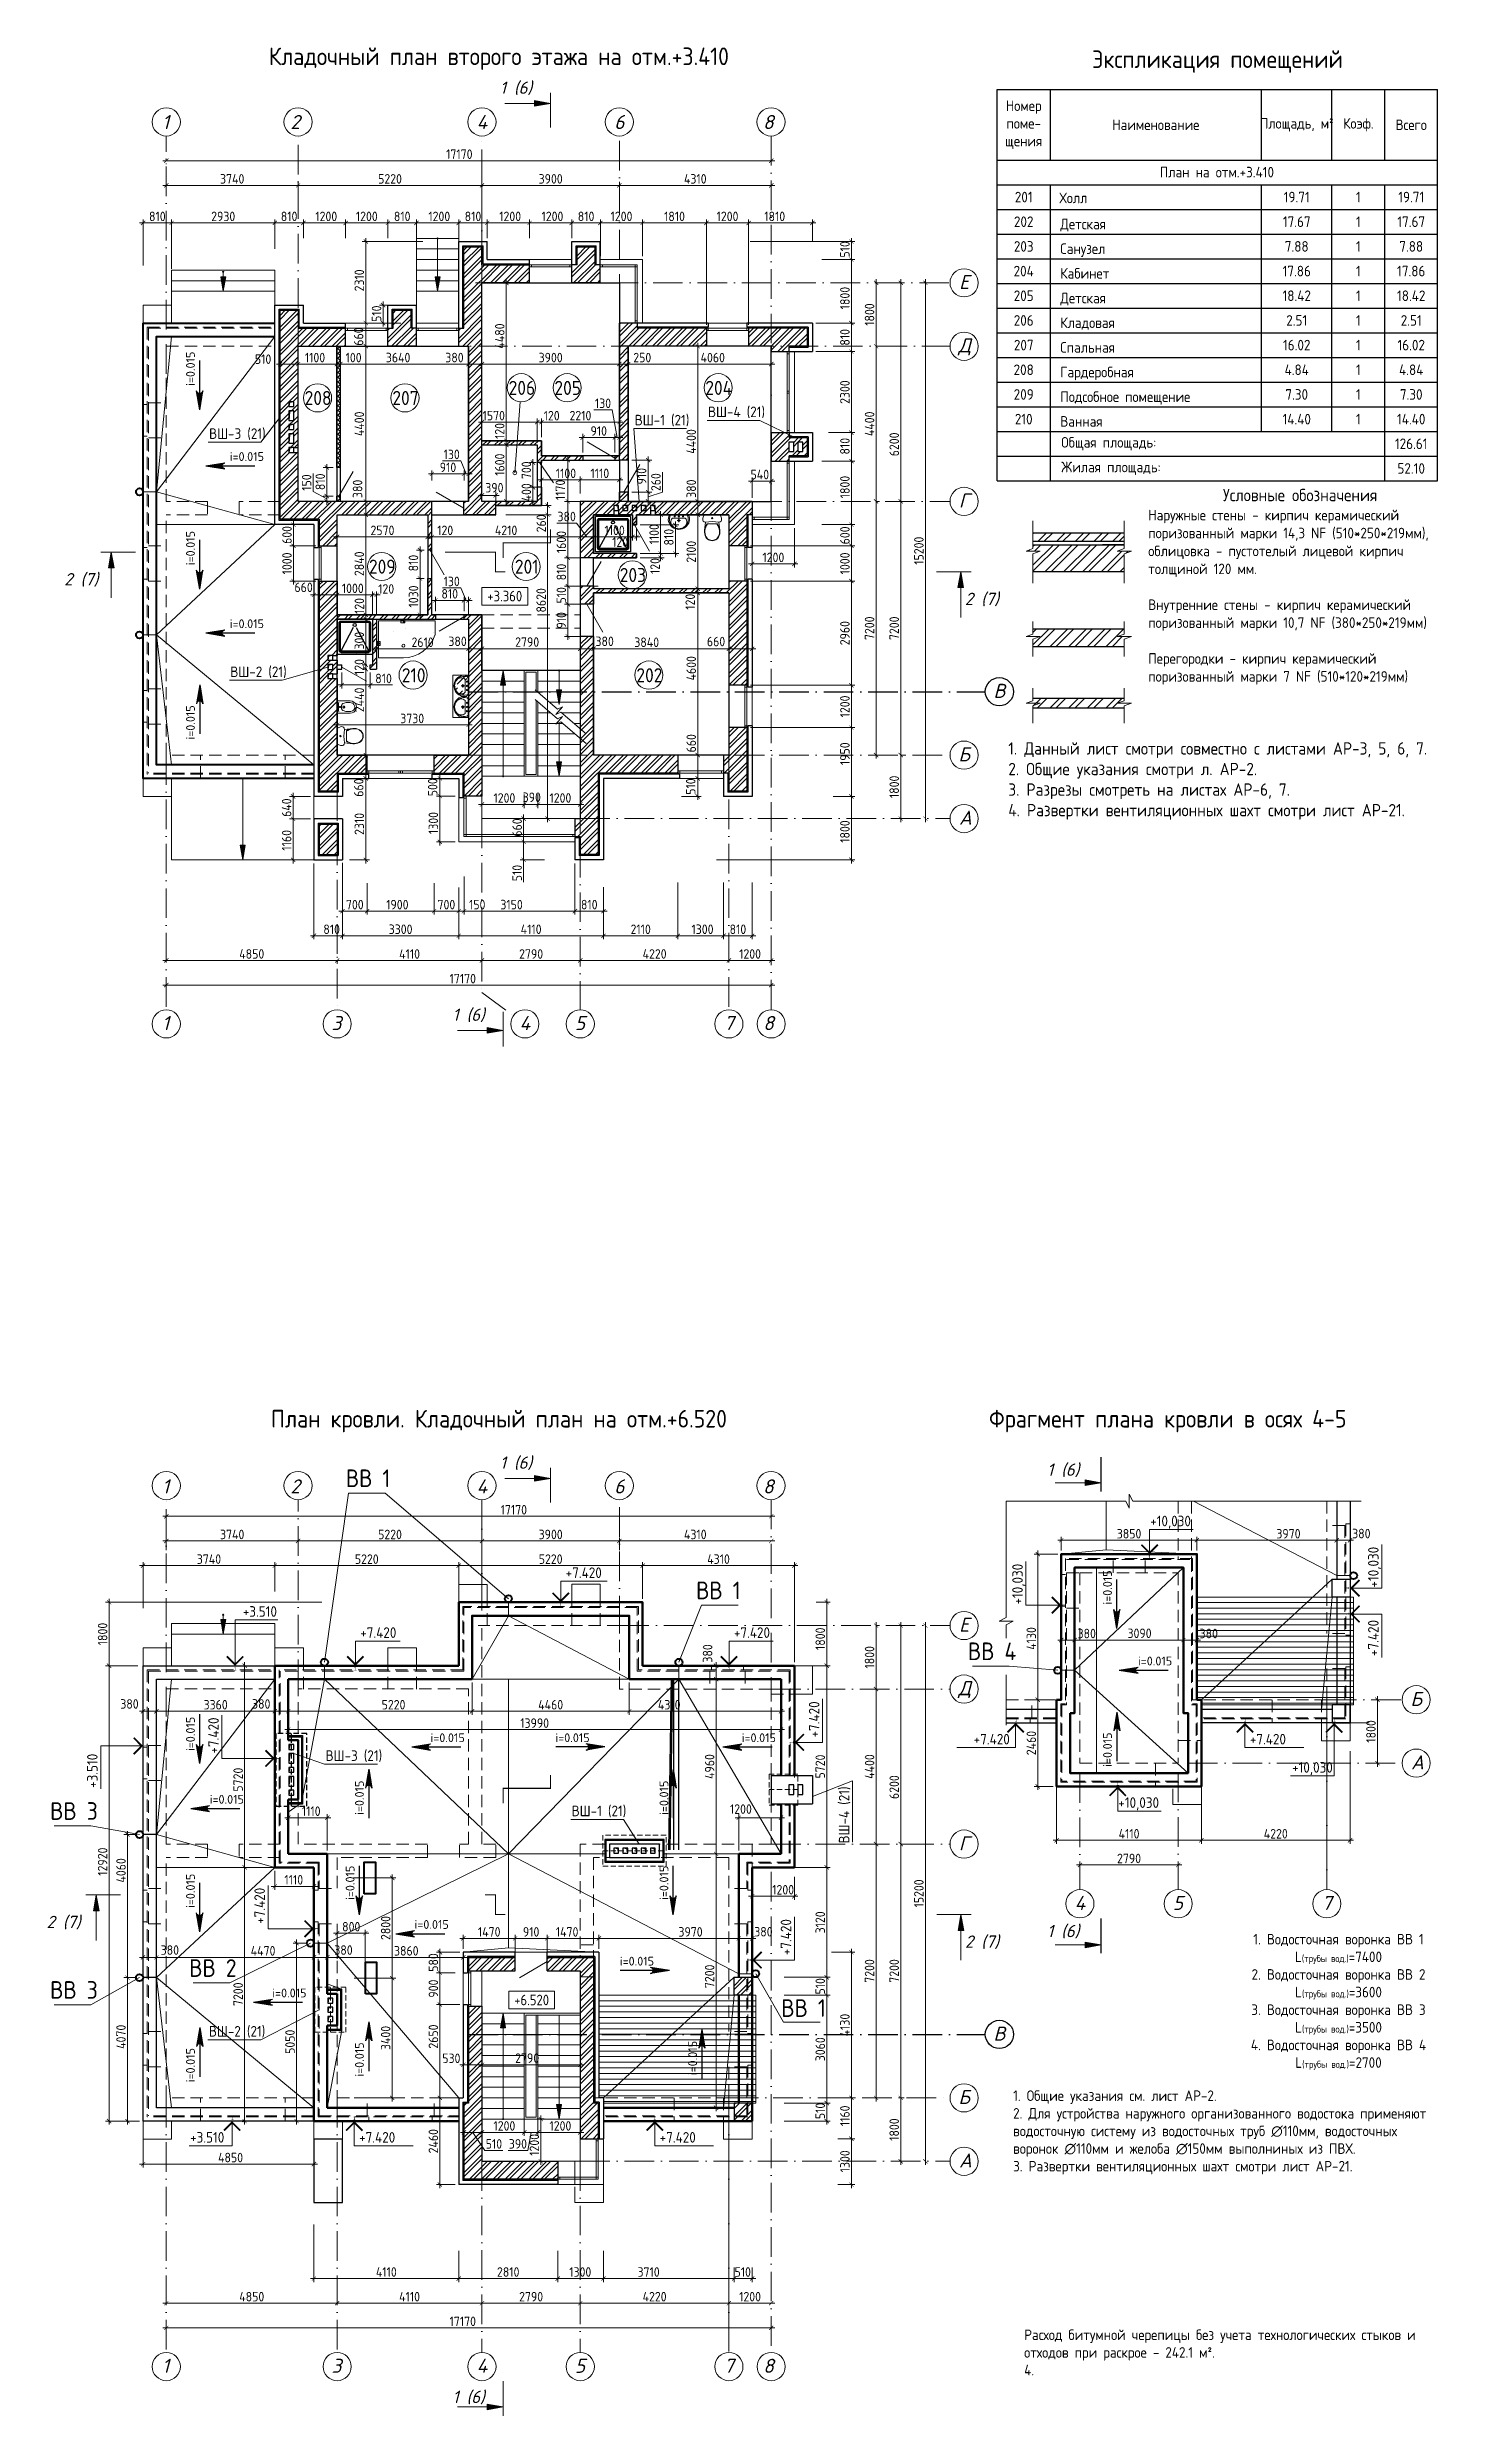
# Model space of a CAD drawing. Header units: millimetres. Extents: x 854812 to 1164625, y 589925 to 823301.
# Drawn here: x 957066 to 996531, y 645425 to 712645 of the extents above; entities that cross this region are included whole.
import ezdxf
from ezdxf.enums import TextEntityAlignment as Align

# ---------------------------------------------------------------- set-up
doc = ezdxf.new("R2010")
doc.units = ezdxf.units.MM
for name, pattern in [('ACAD_ISO10W100', [18, 12, -3, 0, -3]), ('JIS_08_15', [17.25, 15, -0.75, 0.75, -0.75]), ('невидимая', [0.375, 0.25, -0.125]), ('НЕВИДИМАЯX2', [0.75, 0.5, -0.25])]:
    doc.linetypes.add(name, pattern=pattern)
doc.layers.get('Defpoints').update_dxf_attribs({"color": 40})
doc.layers.add('F-text', color=7, linetype='Continuous')
doc.layers.add('SANTEH', color=7, linetype='Continuous')
for name, color, linetype, lineweight in [('Text', 7, 'Continuous', 15), ('АР_Каркас_колонны-стены', 5, 'Continuous', 30), ('АР_Стены_монолит', 170, 'Continuous', 30), ('АР_Текст', 120, 'Continuous', 9), ('АР_Текст_отметки высот', 95, 'Continuous', 9), ('АР_Текст_пояснения-выноски', 54, 'Continuous', 9), ('АР_Штрих_материалы', 27, 'Continuous', 9), ('ДВЕРИ', 184, 'Continuous', 18), ('задание ОВ', 6, 'Continuous', 40), ('окна', 132, 'Continuous', 18), ('оси', 50, 'JIS_08_15', 9), ('размеры', 215, 'Continuous', 13), ('САНТЕХНИКА', 7, 'Continuous', 15), ('стены', 172, 'Continuous', 30), ('текст', 7, 'Continuous', 13), ('УКАЗАТЕЛЬ', 6, 'Continuous', 13), ('ФАСАД', 7, 'Continuous', 13), ('ШТРИХ', 142, 'Continuous', 13)]:
    doc.layers.add(name, color=color, linetype=linetype, lineweight=lineweight)
doc.styles.add('arial', font='isocpeur.ttf')
doc.styles.add('GOST 2.304', font='isocpeur.ttf', dxfattribs={"width": 0.9})
doc.styles.add('Isocpeur', font='isocpeui.ttf')
doc.styles.get("Standard").update_dxf_attribs({"font": 'arial.ttf'})
doc.dimstyles.new('1', dxfattribs={"dimscale": 100, "dimtxt": 2.7, "dimasz": 1.2, "dimexe": 1, "dimexo": 1, "dimgap": 0.5, "dimtad": 1, "dimdec": 0, "dimzin": 0, "dimdsep": 46, "dimtxsty": 'GOST 2.304', "dimblk": 'ARCHTICK', "dimcen": 0.09, "dimdle": 1, "dimclrd": 256, "dimclre": 256, "dimclrt": 7, "dimadec": 0, "dimazin": 0, "dimtfac": 1, "dimtdec": 0, "dimtmove": 1, "dimatfit": 3, "dimldrblk": 'ARCHTICK', "dimfxl": 100, "dimtolj": 1, "dimtzin": 0, "dimlwd": 5, "dimlwe": 5, "dimarcsym": 1})

msp = doc.modelspace()

# ---------------------------------------------------------------- texts
at = {"layer": 'Defpoints', "style": 'Isocpeur'}
for p in [(984090, 694188.7), (984090, 656092.1)]:
    msp.add_text('В', height=400, dxfattribs=at).set_placement(p, align=Align.CENTER)
at = {"layer": 'Defpoints', "color": 7, "insert": (984794.3, 647896.2), "char_height": 300, "width": 11797.256, "attachment_point": 1, "style": 'GOST 2.304'}
msp.add_mtext('{\\C256;Расход битумной черепицы без учета технологических стыков и отходов при раскрое - 242.1 м².\\P\\pt6292.8,24120;4. }', dxfattribs=at)
at = {"layer": 'F-text', "linetype": 'Continuous', "style": 'GOST 2.304', "width": 0.9}
for s, p in [('ВШ-4 (21)', (975820.5, 702154.1)), ('ВШ-3 (21)', (961657.4, 701537.5)), ('ВШ-1 (21)', (973739.8, 701920.3)), ('ВШ-2 (21)', (962260.3, 694779.2)), ('ВШ-3 (21)', (964965, 664028.6)), ('ВШ-1 (21)', (971949.9, 662460)), ('ВШ-2 (21)', (961652.6, 656208))]:
    msp.add_text(s, height=300, dxfattribs=at).set_placement(p)
msp.add_text('ВШ-4 (21)', height=300, rotation=90, dxfattribs=at).set_placement((979832.9, 661687.1))
at = {"layer": 'Text', "color": 7, "style": 'GOST 2.304', "width": 0.9}
for s, p in [('Кладочный план второго этажа на отм.+3.410 ', (970028, 712142.1)), ('План кровли. Кладочный план на отм.+6.520 ', (970028, 673487.7)), ('Фрагмент плана кровли в осях 4-5', (988869.6, 673487.7))]:
    msp.add_text(s, height=500, dxfattribs=at).set_placement(p, align=Align.CENTER)
at = {"layer": 'Text', "ltscale": 100, "style": 'GOST 2.304', "width": 0.9}
msp.add_text('Экспликация помещений', height=500, dxfattribs=at).set_placement((990280.7, 712060.8), align=Align.CENTER)
at = {"layer": 'Text', "ltscale": 5, "style": 'GOST 2.304', "width": 0.9}
msp.add_text('План на отм.+3.410', height=300, dxfattribs=at).set_placement((990265.3, 708956), align=Align.CENTER)
at = {"layer": 'Text', "style": 'GOST 2.304', "width": 0.9}
for s, p in [('Холл', (985795.3, 708223.3)), ('Детская', (985820, 707484.2)), ('Санузел', (985820, 706784.2)), ('Кабинет', (985820, 706084.2)), ('Детская', (985820, 705384.2)), ('Кладовая', (985820, 704684.2)), ('Спальная', (985820, 703984.2)), ('Гардеробная', (985820, 703284.2)), ('Подсобное помещение', (985820, 702584.2)), ('Ванная', (985820, 701884.2))]:
    msp.add_text(s, height=300, dxfattribs=at).set_placement(p)
at = {"layer": 'Text', "ltscale": 5, "char_height": 300, "style": 'GOST 2.304'}
for s, insert, width, attachment_point in [('Номер поме-\\Pщения', (984780.7, 710449.1, -22166.4), 1500, 5), ('Наименование ', (988530.7, 710449.1, -22166.4), 6000, 5), ('Площадь, м²', (992530.7, 710449.1, -22166.4), 2000, 5), ('Коэф.', (994280.7, 710449.1, -22166.4), 1500, 5), ('Всего', (995780.7, 710449.1, -22166.4), 1500, 5), ('201', (984780.7, 708399.1, -22166.4), 1500, 5), ('1', (994280.7, 708399.1, -22166.4), 1500, 5), ('202', (984780.7, 707699.1, -22166.4), 1500, 5), ('1', (994280.7, 707699.1, -22166.4), 1500, 5), ('203', (984780.7, 706999.1, -22166.4), 1500, 5), ('1', (994280.7, 706999.1, -22166.4), 1500, 5), ('204', (984780.7, 706299.1, -22166.4), 1500, 5), ('1', (994280.7, 706299.1, -22166.4), 1500, 5), ('205', (984780.7, 705599.1, -22166.4), 1500, 5), ('1', (994280.7, 705599.1, -22166.4), 1500, 5), ('206', (984780.7, 704899.1, -22166.4), 1500, 5), ('1', (994280.7, 704899.1, -22166.4), 1500, 5), ('207', (984780.7, 704199.1, -22166.4), 1500, 5), ('1', (994280.7, 704199.1, -22166.4), 1500, 5), ('208', (984780.7, 703499.1, -22166.4), 1500, 5), ('1', (994280.7, 703499.1, -22166.4), 1500, 5), ('209', (984780.7, 702799.1, -22166.4), 1500, 5), ('1', (994280.7, 702799.1, -22166.4), 1500, 5), ('210', (984780.7, 702099.1, -22166.4), 1500, 5), ('1', (994280.7, 702099.1, -22166.4), 1500, 5), ('Общая площадь:', (985845.1, 701399.1, -22166.4), 5685.6, 4), ('Жилая площадь:', (985845.1, 700699.1, -22166.4), 5685.6, 4)]:
    msp.add_mtext(s, dxfattribs=dict(at, insert=insert, width=width, attachment_point=attachment_point))
at = {"layer": 'Text', "color": 7, "char_height": 300, "style": 'GOST 2.304'}
for s, insert, width, attachment_point in [('{\\fISOCPEUR|b0|i0|c161|p34;\\C256;19.71}', (992530.7, 708399.1), 2000, 5), ('{\\fISOCPEUR|b0|i0|c161|p34;\\C256;19.71}', (995780.7, 708399.1), 1500, 5), ('{\\fISOCPEUR|b0|i0|c161|p34;\\C256;17.67}', (992530.7, 707699.1), 2000, 5), ('{\\fISOCPEUR|b0|i0|c161|p34;\\C256;17.67}', (995780.7, 707699.1), 1500, 5), ('{\\fISOCPEUR|b0|i0|c161|p34;\\C256;7.88}', (992530.7, 706999.1), 2000, 5), ('{\\fISOCPEUR|b0|i0|c161|p34;\\C256;7.88}', (995780.7, 706999.1), 1500, 5), ('{\\fISOCPEUR|b0|i0|c161|p34;\\C256;17.86}', (992530.7, 706299.1), 2000, 5), ('{\\fISOCPEUR|b0|i0|c161|p34;\\C256;17.86}', (995780.7, 706299.1), 1500, 5), ('{\\fISOCPEUR|b0|i0|c161|p34;\\C256;18.42}', (992530.7, 705599.1), 2000, 5), ('{\\fISOCPEUR|b0|i0|c161|p34;\\C256;18.42}', (995780.7, 705599.1), 1500, 5), ('{\\fISOCPEUR|b0|i0|c161|p34;\\C256;2.51}', (992530.7, 704899.1), 2000, 5), ('{\\fISOCPEUR|b0|i0|c161|p34;\\C256;2.51}', (995780.7, 704899.1), 1500, 5), ('{\\fISOCPEUR|b0|i0|c161|p34;\\C256;16.02}', (992530.7, 704199.1), 2000, 5), ('{\\fISOCPEUR|b0|i0|c161|p34;\\C256;16.02}', (995780.7, 704199.1), 1500, 5), ('{\\fISOCPEUR|b0|i0|c161|p34;\\C256;4.84}', (992530.7, 703499.1), 2000, 5), ('{\\fISOCPEUR|b0|i0|c161|p34;\\C256;4.84}', (995780.7, 703499.1), 1500, 5), ('{\\fISOCPEUR|b0|i0|c161|p34;\\C256;7.30}', (992530.7, 702799.1), 2000, 5), ('{\\fISOCPEUR|b0|i0|c161|p34;\\C256;7.30}', (995780.7, 702799.1), 1500, 5), ('{\\fISOCPEUR|b0|i0|c161|p34;\\C256;14.40}', (992530.7, 702099.1), 2000, 5), ('{\\fISOCPEUR|b0|i0|c161|p34;\\C256;14.40}', (995780.7, 702099.1), 1500, 5), ('{\\fISOCPEUR|b0|i0|c161|p34;\\C256;126.61}', (995780.7, 701399.1), 1500, 5), ('{\\fISOCPEUR|b0|i0|c161|p34;\\C256;52.10}', (995780.7, 700699.1), 1500, 5), ('{\\C250;1. Водосточная воронка ВВ 1\\PL\\H0.66667x;(трубы вод.)\\H1.5x;=7400\\P2. Водосточная воронка ВВ 2\\PL\\H0.66667x;(трубы вод.)\\H1.5x;=3600\\P3. Водосточная воронка ВВ 3\\PL\\H0.66667x;(трубы вод.)\\H1.5x;=3500\\P4. Водосточная воронка ВВ 4 L\\H0.66667x;(трубы вод.)\\H1.5x;=2700}', (993717.1, 657193.5), 5644.572, 5), ('{\\C256;1. Общие указания см. лист АР-2.\\P2. Для устройства наружного организованного водостока применяют водосточную систему из водосточных труб ∅110мм, водосточных воронок ∅110мм и желоба ∅150мм выполниных из ПВХ.\\P\\pt6292.8,24120;3. \\C0;Развертки вентиляционных шахт\\C256; смотри лист \\C5;АР-21.}', (984479.9, 654680.4), 11797.256, 1)]:
    msp.add_mtext(s, dxfattribs=dict(at, insert=insert, width=width, attachment_point=attachment_point))
at = {"layer": 'Text', "color": 1, "ltscale": 50, "insert": (984343.9, 692929.5), "char_height": 350, "width": 15545.864, "attachment_point": 1, "style": 'GOST 2.304'}
msp.add_mtext('{\\C256;1. Данный лист смотри совместно с листами} {\\C5;АР-3, 5, 6, 7.\\P\\C256;2. Общие указания смотри л. \\C5;АР-2.\\P\\pt7341.6,28140;\\C256;3. Разрезы смотреть на листах \\C5;АР-6, 7.\\P\\C256;4. \\C0;Развертки вентиляционных шахт\\C256; смотри лист \\C5;АР-21.}', dxfattribs=at)
at = {"layer": 'Text', "color": 5, "char_height": 500, "attachment_point": 5, "style": 'GOST 2.304'}
for s, insert, width in [('ВВ 1', (966170.4, 672047.5), 2852.623), ('ВВ 1', (976112.4, 668865.9), 1728.218), ('ВВ 4', (983884.1, 667138.3), 2126.578), ('ВВ 3', (957821.1, 662606.9), 2126.578), ('ВВ 2', (961764.5, 658152), 2126.578), ('ВВ 3', (957821.1, 657530.6), 2126.578), ('ВВ 1', (978530.3, 657016.4), 1961.553)]:
    msp.add_mtext(s, dxfattribs=dict(at, insert=insert, width=width))
at = {"layer": 'АР_Текст', "insert": (988316.7, 700118.7), "char_height": 350, "width": 8604.596, "attachment_point": 1, "line_spacing_factor": 1.016949, "style": 'arial'}
msp.add_mtext('\\pi2120.9;{\\W0.9;\\C7;Условные обозначения\\P\\pi0;\\H0.85714x;Наружные стены - кирпич керамический поризованный марки 14,3 NF (510*250*219мм),\\Pоблицовка - пустотелый лицевой кирпич толщиной 120 мм.\\P\\PВнутренние стены - кирпич керамический поризованный марки 10,7 NF (380*250*219мм)\\P\\PПерегородки - кирпич керамический поризованный марки 7 NF (510*120*219мм) }', dxfattribs=at)
at = {"layer": 'размеры', "char_height": 250, "width": 3657.795, "attachment_point": 5, "rotation": 90, "style": 'arial'}
for insert in [(961128.3, 703479), (961128.3, 698390.8), (961128.3, 693445.1), (987159.5, 668901.3), (961128.3, 664747.1), (987159.5, 664299.6), (965924.7, 662934.7), (974568.6, 662934.7), (961128.3, 660294.2), (965659.8, 660522), (974568.6, 660522), (961128.3, 655348.6), (965924.7, 655508.6), (975383.4, 655551.1)]:
    msp.add_mtext('{\\fArial|b0|i0|c0|p34; }i=0.015', dxfattribs=dict(at, insert=insert))
at = {"layer": 'размеры', "char_height": 250, "width": 3657.795, "attachment_point": 5, "style": 'arial'}
for insert in [(962680.7, 701036.3), (962680.7, 696292.4), (988461.8, 666862.4), (968379.8, 664685.7), (971925.2, 664685.7), (977213.7, 664685.7), (962112.2, 662939.7), (967926.2, 659388.3), (973753.5, 658346.4), (963888.1, 657444.2)]:
    msp.add_mtext('{\\fArial|b0|i0|c0|p34; }i=0.015', dxfattribs=dict(at, insert=insert))
at = {"layer": 'стены', "color": 7, "linetype": 'Continuous', "char_height": 300, "width": 1134.753, "attachment_point": 9, "style": 'arial'}
for s, insert in [('{\\W0.87;+3.360}', (970545, 696927.9)), ('{\\W0.87;+6.520}', (971308, 657095.8))]:
    msp.add_mtext(s, dxfattribs=dict(at, insert=insert))
at = {"layer": 'текст', "color": 7, "style": 'Isocpeur'}
for s, p in [('1 (6)', (969912.5, 711327.7)), ('2 (7)', (957543.8, 697381.4)), ('2 (7)', (983108.4, 696823.2)), ('1 (6)', (968567.3, 685024.9)), ('1 (6)', (969912.5, 672317.2)), ('1 (6)', (985446.3, 672117.6)), ('2 (7)', (957040.8, 659284.8)), ('2 (7)', (983112.4, 658726.7)), ('1 (6)', (985446.3, 659027.6)), ('1 (6)', (968567.3, 645809.5))]:
    msp.add_text(s, height=350, dxfattribs=at).set_placement(p)
for s, p in [('1', (960423.5, 710327.7)), ('2', (964100.2, 710327.7)), ('4', (969401.4, 710327.7)), ('6', (973301.4, 710327.7)), ('8', (977532.4, 710327.7)), ('Е', (983091.8, 705788.9)), ('Е', (983091.8, 705788.9)), ('Д', (983104.8, 703988.7)), ('Д', (983104.8, 703988.7)), ('Г', (983088.7, 699588.9)), ('Г', (983088.7, 699588.9)), ('Б', (983090, 692388.7)), ('Б', (983090, 692388.7)), ('А', (983125.1, 690588.7)), ('А', (983125.1, 690588.7)), ('1', (960422.9, 684763.1)), ('3', (965272.9, 684763.1)), ('4', (970619.1, 684763.1)), ('5', (972185, 684763.1)), ('7', (976411.4, 684763.1)), ('8', (977537.4, 684763.1)), ('1', (960423.5, 671616.9)), ('2', (964100.2, 671616.9)), ('4', (969401.4, 671616.9)), ('6', (973301.4, 671616.9)), ('8', (977532.4, 671616.9)), ('Е', (983091.8, 667692.4)), ('Д', (983104.8, 665892.1)), ('Б', (995922, 665589)), ('А', (995957.1, 663789)), ('Г', (983088.7, 661492.4)), ('4', (986374.4, 659800.1)), ('5', (989158, 659800.1)), ('7', (993384.4, 659800.1)), ('Б', (983090, 654292.1)), ('А', (983125.1, 652492.1)), ('1', (960422.9, 646666.6)), ('3', (965272.9, 646666.6)), ('4', (969401.4, 646666.6)), ('5', (972185, 646666.6)), ('7', (976411.4, 646666.6)), ('8', (977537.4, 646666.6))]:
    msp.add_text(s, height=400, dxfattribs=at).set_placement(p, align=Align.CENTER)
at = {"layer": 'текст', "color": 7, "style": 'GOST 2.304', "width": 0.9}
for s, p in [('206', (970536.9, 702784.3)), ('205', (971837.3, 702784.3)), ('204', (976124.2, 702784.3)), ('208', (964751.2, 702497.4)), ('207', (967232.1, 702497.4)), ('209', (966573.4, 697712.5)), ('201', (970673.5, 697712.5)), ('203', (973687.1, 697476)), ('210', (967464.2, 694631.6)), ('202', (974156.2, 694631.6))]:
    msp.add_text(s, height=400, dxfattribs=at).set_placement(p, align=Align.CENTER)

# ---------------------------------------------------------------- blocks, each defined once
blk = doc.blocks.new('ок1000')
at = {"layer": 'окна', "ltscale": 0.1}
for p, q in [((961882, 736532), (961882, 735632)), ((962542, 736582), (962542, 735582))]:
    blk.add_line(p, q, dxfattribs=at)
for points in [[(962092, 735582), (962092, 736582), (962032, 736582), (962032, 735582)], [(962092, 736530), (962092, 736582), (962032, 736582), (962032, 736530)], [(962092, 735634), (962092, 735582), (962032, 735582), (962032, 735634)]]:
    blk.add_lwpolyline(points, close=True, dxfattribs=at)
blk = doc.blocks.new('_ArchTick')
at = {"color": 0, "linetype": 'ByBlock', "const_width": 0.15}
blk.add_lwpolyline([(-0.5, -0.5), (0.5, 0.5)], dxfattribs=at)
blk = doc.blocks.new('*D128')
at = {"layer": 'Defpoints', "color": 0, "ltscale": 0.1}
for p in [(972573, 695583), (972573, 695223), (976413, 695383)]:
    blk.add_point(p, dxfattribs=at)
at = {"layer": 'размеры', "lineweight": 5, "ltscale": 0.1}
for p, q in [((976513, 695583), (972473, 695583)), ((972573, 695323), (972573, 695683)), ((976413, 695483), (976413, 695683))]:
    blk.add_line(p, q, dxfattribs=at)
at = {"layer": 'размеры', "lineweight": 5, "ltscale": 0.1, "xscale": 120, "yscale": 120, "zscale": 120, "rotation": 180}
blk.add_blockref('_ArchTick', (972573, 695583), dxfattribs=at)
at = {"layer": 'размеры', "lineweight": 5, "ltscale": 0.1, "xscale": 120, "yscale": 120, "zscale": 120}
blk.add_blockref('_ArchTick', (976413, 695583), dxfattribs=at)
at = {"layer": 'размеры', "color": 7, "ltscale": 0.1, "insert": (974079, 695768), "char_height": 270, "attachment_point": 5, "style": 'GOST 2.304'}
blk.add_mtext('\\A1;3840', dxfattribs=at)
blk = doc.blocks.new('*D129')
at = {"layer": 'Defpoints', "color": 0, "ltscale": 0.1}
for p in [(974963, 689049), (976263, 687894), (974963, 687439)]:
    blk.add_point(p, dxfattribs=at)
at = {"layer": 'размеры', "lineweight": 5, "ltscale": 0.1}
for p, q in [((974963, 688949), (974963, 687339)), ((976263, 687794), (976263, 687339)), ((976363, 687439), (974863, 687439))]:
    blk.add_line(p, q, dxfattribs=at)
at = {"layer": 'размеры', "lineweight": 5, "ltscale": 0.1, "xscale": 120, "yscale": 120, "zscale": 120, "rotation": 180}
blk.add_blockref('_ArchTick', (974963, 687439), dxfattribs=at)
at = {"layer": 'размеры', "lineweight": 5, "ltscale": 0.1, "xscale": 120, "yscale": 120, "zscale": 120}
blk.add_blockref('_ArchTick', (976263, 687439), dxfattribs=at)
at = {"layer": 'размеры', "color": 7, "ltscale": 0.1, "insert": (975663, 687624), "char_height": 270, "attachment_point": 5, "style": 'GOST 2.304'}
blk.add_mtext('\\A1;1300', dxfattribs=at)
blk = doc.blocks.new('*D130')
at = {"layer": 'Defpoints', "color": 0, "ltscale": 0.1}
for p in [(972853, 688215), (974963, 687894), (972853, 687439)]:
    blk.add_point(p, dxfattribs=at)
at = {"layer": 'размеры', "lineweight": 5, "ltscale": 0.1}
for p, q in [((972853, 688115), (972853, 687339)), ((974963, 687794), (974963, 687339)), ((975063, 687439), (972753, 687439))]:
    blk.add_line(p, q, dxfattribs=at)
at = {"layer": 'размеры', "lineweight": 5, "ltscale": 0.1, "xscale": 120, "yscale": 120, "zscale": 120, "rotation": 180}
blk.add_blockref('_ArchTick', (972853, 687439), dxfattribs=at)
at = {"layer": 'размеры', "lineweight": 5, "ltscale": 0.1, "xscale": 120, "yscale": 120, "zscale": 120}
blk.add_blockref('_ArchTick', (974963, 687439), dxfattribs=at)
at = {"layer": 'размеры', "color": 7, "ltscale": 0.1, "insert": (973908, 687624), "char_height": 270, "attachment_point": 5, "style": 'GOST 2.304'}
blk.add_mtext('\\A1;2110', dxfattribs=at)
blk = doc.blocks.new('*D131')
at = {"layer": 'Defpoints', "color": 0, "ltscale": 0.1}
for p in [(976263, 689049), (977073, 689049), (976263, 687439)]:
    blk.add_point(p, dxfattribs=at)
at = {"layer": 'размеры', "lineweight": 5, "ltscale": 0.1}
for p, q in [((976263, 688949), (976263, 687339)), ((977073, 688949), (977073, 687339)), ((977173, 687439), (976163, 687439))]:
    blk.add_line(p, q, dxfattribs=at)
at = {"layer": 'размеры', "lineweight": 5, "ltscale": 0.1, "xscale": 120, "yscale": 120, "zscale": 120, "rotation": 180}
blk.add_blockref('_ArchTick', (976263, 687439), dxfattribs=at)
at = {"layer": 'размеры', "lineweight": 5, "ltscale": 0.1, "xscale": 120, "yscale": 120, "zscale": 120}
blk.add_blockref('_ArchTick', (977073, 687439), dxfattribs=at)
at = {"layer": 'размеры', "color": 7, "ltscale": 0.1, "insert": (976668, 687624), "char_height": 270, "attachment_point": 5, "style": 'GOST 2.304'}
blk.add_mtext('\\A1;810', dxfattribs=at)
blk = doc.blocks.new('*D132')
at = {"layer": 'Defpoints', "color": 0, "ltscale": 0.1}
for p in [(975528, 697165), (975545, 697165), (975545, 692565)]:
    blk.add_point(p, dxfattribs=at)
at = {"layer": 'размеры', "lineweight": 5, "ltscale": 0.1}
for p, q in [((975445, 697165), (975428, 697165)), ((975528, 692465), (975528, 697265)), ((975445, 692565), (975428, 692565))]:
    blk.add_line(p, q, dxfattribs=at)
at = {"layer": 'размеры', "lineweight": 5, "ltscale": 0.1, "xscale": 120, "yscale": 120, "zscale": 120}
for p, rotation in [((975528, 697165), 90), ((975528, 692565), 270)]:
    blk.add_blockref('_ArchTick', p, dxfattribs=dict(at, rotation=rotation))
at = {"layer": 'размеры', "color": 7, "ltscale": 0.1, "insert": (975343, 695030), "char_height": 270, "attachment_point": 5, "rotation": 90, "style": 'GOST 2.304'}
blk.add_mtext('\\A1;4600', dxfattribs=at)
blk = doc.blocks.new('*D133')
at = {"layer": 'Defpoints', "color": 0, "ltscale": 0.1}
for p in [(975528, 692565), (975528, 691905), (975528, 691905)]:
    blk.add_point(p, dxfattribs=at)
at = {"layer": 'размеры', "lineweight": 5, "ltscale": 0.1}
blk.add_line((975528, 692665), (975528, 691805), dxfattribs=at)
at = {"layer": 'размеры', "lineweight": 5, "ltscale": 0.1, "xscale": 120, "yscale": 120, "zscale": 120}
for p, rotation in [((975528, 692565), 90), ((975528, 691905), 270)]:
    blk.add_blockref('_ArchTick', p, dxfattribs=dict(at, rotation=rotation))
at = {"layer": 'размеры', "color": 7, "ltscale": 0.1, "insert": (975343, 692902), "char_height": 270, "attachment_point": 5, "rotation": 90, "style": 'GOST 2.304'}
blk.add_mtext('\\A1;660', dxfattribs=at)
blk = doc.blocks.new('*D134')
at = {"layer": 'Defpoints', "color": 0, "ltscale": 0.1}
for p in [(967983, 698758), (967983, 698550), (972193, 698920)]:
    blk.add_point(p, dxfattribs=at)
at = {"layer": 'размеры', "lineweight": 5, "ltscale": 0.1}
for p, q in [((972293, 698758), (967883, 698758)), ((967983, 698650), (967983, 698858)), ((972193, 698820), (972193, 698658))]:
    blk.add_line(p, q, dxfattribs=at)
at = {"layer": 'размеры', "lineweight": 5, "ltscale": 0.1, "xscale": 120, "yscale": 120, "zscale": 120, "rotation": 180}
blk.add_blockref('_ArchTick', (967983, 698758), dxfattribs=at)
at = {"layer": 'размеры', "lineweight": 5, "ltscale": 0.1, "xscale": 120, "yscale": 120, "zscale": 120}
blk.add_blockref('_ArchTick', (972193, 698758), dxfattribs=at)
at = {"layer": 'размеры', "color": 7, "ltscale": 0.1, "insert": (970088, 698943), "char_height": 270, "attachment_point": 5, "style": 'GOST 2.304'}
blk.add_mtext('\\A1;4210', dxfattribs=at)
blk = doc.blocks.new('*D135')
at = {"layer": 'Defpoints', "color": 0, "ltscale": 0.1}
for p in [(979242, 704015), (979141, 701715), (979890, 701715)]:
    blk.add_point(p, dxfattribs=at)
at = {"layer": 'размеры', "lineweight": 5, "ltscale": 0.1}
for p, q in [((979342, 704015), (979990, 704015)), ((979890, 704115), (979890, 701615)), ((979241, 701715), (979990, 701715))]:
    blk.add_line(p, q, dxfattribs=at)
at = {"layer": 'размеры', "lineweight": 5, "ltscale": 0.1, "xscale": 120, "yscale": 120, "zscale": 120}
for p, rotation in [((979890, 704015), 90), ((979890, 701715), 270)]:
    blk.add_blockref('_ArchTick', p, dxfattribs=dict(at, rotation=rotation))
at = {"layer": 'размеры', "color": 7, "ltscale": 0.1, "insert": (979705, 702865), "char_height": 270, "attachment_point": 5, "rotation": 90, "style": 'GOST 2.304'}
blk.add_mtext('\\A1;2300', dxfattribs=at)
blk = doc.blocks.new('*D136')
at = {"layer": 'Defpoints', "color": 0, "ltscale": 0.1}
for p in [(976220, 704165), (975528, 699765), (976120, 699765)]:
    blk.add_point(p, dxfattribs=at)
at = {"layer": 'размеры', "lineweight": 5, "ltscale": 0.1}
for p, q in [((976120, 704165), (975428, 704165)), ((975528, 704265), (975528, 699665)), ((976020, 699765), (975428, 699765))]:
    blk.add_line(p, q, dxfattribs=at)
at = {"layer": 'размеры', "lineweight": 5, "ltscale": 0.1, "xscale": 120, "yscale": 120, "zscale": 120}
for p, rotation in [((975528, 704165), 90), ((975528, 699765), 270)]:
    blk.add_blockref('_ArchTick', p, dxfattribs=dict(at, rotation=rotation))
at = {"layer": 'размеры', "color": 7, "ltscale": 0.1, "insert": (975343, 701464), "char_height": 270, "attachment_point": 5, "rotation": 90, "style": 'GOST 2.304'}
blk.add_mtext('\\A1;4400', dxfattribs=at)
blk = doc.blocks.new('*D137')
at = {"layer": 'Defpoints', "color": 0, "ltscale": 0.1}
for p in [(977073, 699501), (978273, 699105), (978273, 697990)]:
    blk.add_point(p, dxfattribs=at)
at = {"layer": 'размеры', "lineweight": 5, "ltscale": 0.1}
for p, q in [((977073, 699401), (977073, 697890)), ((978273, 699005), (978273, 697890)), ((976973, 697990), (978373, 697990))]:
    blk.add_line(p, q, dxfattribs=at)
at = {"layer": 'размеры', "lineweight": 5, "ltscale": 0.1, "xscale": 120, "yscale": 120, "zscale": 120, "rotation": 180}
blk.add_blockref('_ArchTick', (977073, 697990), dxfattribs=at)
at = {"layer": 'размеры', "lineweight": 5, "ltscale": 0.1, "xscale": 120, "yscale": 120, "zscale": 120}
blk.add_blockref('_ArchTick', (978273, 697990), dxfattribs=at)
at = {"layer": 'размеры', "color": 7, "ltscale": 0.1, "insert": (977675, 698175), "char_height": 270, "attachment_point": 5, "style": 'GOST 2.304'}
blk.add_mtext('\\A1;1200', dxfattribs=at)
blk = doc.blocks.new('*D138')
at = {"layer": 'Defpoints', "color": 0, "ltscale": 0.1}
for p in [(978951, 700905), (978951, 699105), (979890, 699105)]:
    blk.add_point(p, dxfattribs=at)
at = {"layer": 'размеры', "lineweight": 5, "ltscale": 0.1}
for p, q in [((979051, 700905), (979990, 700905)), ((979890, 701005), (979890, 699005)), ((979051, 699105), (979990, 699105))]:
    blk.add_line(p, q, dxfattribs=at)
at = {"layer": 'размеры', "lineweight": 5, "ltscale": 0.1, "xscale": 120, "yscale": 120, "zscale": 120}
for p, rotation in [((979890, 700905), 90), ((979890, 699105), 270)]:
    blk.add_blockref('_ArchTick', p, dxfattribs=dict(at, rotation=rotation))
at = {"layer": 'размеры', "color": 7, "ltscale": 0.1, "insert": (979705, 700171), "char_height": 270, "attachment_point": 5, "rotation": 90, "style": 'GOST 2.304'}
blk.add_mtext('\\A1;1800', dxfattribs=at)
blk = doc.blocks.new('*D139')
at = {"layer": 'Defpoints', "color": 0, "ltscale": 0.1}
for p in [(975528, 699765), (975631, 699765), (975631, 699385)]:
    blk.add_point(p, dxfattribs=at)
at = {"layer": 'размеры', "lineweight": 5, "ltscale": 0.1}
for p, q in [((975528, 699285), (975528, 699865)), ((975531, 699765), (975428, 699765)), ((975531, 699385), (975428, 699385))]:
    blk.add_line(p, q, dxfattribs=at)
at = {"layer": 'размеры', "lineweight": 5, "ltscale": 0.1, "xscale": 120, "yscale": 120, "zscale": 120}
for p, rotation in [((975528, 699765), 90), ((975528, 699385), 270)]:
    blk.add_blockref('_ArchTick', p, dxfattribs=dict(at, rotation=rotation))
at = {"layer": 'размеры', "color": 7, "ltscale": 0.1, "insert": (975344, 700125), "char_height": 270, "attachment_point": 5, "rotation": 90, "style": 'GOST 2.304'}
blk.add_mtext('\\A1;380', dxfattribs=at)
blk = doc.blocks.new('*D140')
at = {"layer": 'Defpoints', "color": 0, "ltscale": 0.1}
for p in [(978951, 706625), (979890, 706625), (978951, 704825)]:
    blk.add_point(p, dxfattribs=at)
at = {"layer": 'размеры', "lineweight": 5, "ltscale": 0.1}
for p, q in [((979051, 706625), (979990, 706625)), ((979890, 704725), (979890, 706725)), ((979051, 704825), (979990, 704825))]:
    blk.add_line(p, q, dxfattribs=at)
at = {"layer": 'размеры', "lineweight": 5, "ltscale": 0.1, "xscale": 120, "yscale": 120, "zscale": 120}
for p, rotation in [((979890, 706625), 90), ((979890, 704825), 270)]:
    blk.add_blockref('_ArchTick', p, dxfattribs=dict(at, rotation=rotation))
at = {"layer": 'размеры', "color": 7, "ltscale": 0.1, "insert": (979705, 705532), "char_height": 270, "attachment_point": 5, "rotation": 90, "style": 'GOST 2.304'}
blk.add_mtext('\\A1;1800', dxfattribs=at)
blk = doc.blocks.new('*D198')
at = {"layer": 'Defpoints', "color": 0, "ltscale": 0.1}
for p in [(970753, 707665), (970753, 707135), (971953, 707135)]:
    blk.add_point(p, dxfattribs=at)
at = {"layer": 'размеры', "lineweight": 5, "ltscale": 0.1}
for p, q in [((972053, 707665), (970653, 707665)), ((970753, 707235), (970753, 707765)), ((971953, 707235), (971953, 707765))]:
    blk.add_line(p, q, dxfattribs=at)
at = {"layer": 'размеры', "lineweight": 5, "ltscale": 0.1, "xscale": 120, "yscale": 120, "zscale": 120, "rotation": 180}
blk.add_blockref('_ArchTick', (970753, 707665), dxfattribs=at)
at = {"layer": 'размеры', "lineweight": 5, "ltscale": 0.1, "xscale": 120, "yscale": 120, "zscale": 120}
blk.add_blockref('_ArchTick', (971953, 707665), dxfattribs=at)
at = {"layer": 'размеры', "color": 7, "ltscale": 0.1, "insert": (971403, 707850), "char_height": 270, "attachment_point": 5, "style": 'GOST 2.304'}
blk.add_mtext('\\A1;1200', dxfattribs=at)
blk = doc.blocks.new('*D199')
at = {"layer": 'Defpoints', "color": 0, "ltscale": 0.1}
for p in [(972763, 707665), (972763, 706625), (973963, 706625)]:
    blk.add_point(p, dxfattribs=at)
at = {"layer": 'размеры', "lineweight": 5, "ltscale": 0.1}
for p, q in [((974063, 707665), (972663, 707665)), ((972763, 706725), (972763, 707765)), ((973963, 706725), (973963, 707765))]:
    blk.add_line(p, q, dxfattribs=at)
at = {"layer": 'размеры', "lineweight": 5, "ltscale": 0.1, "xscale": 120, "yscale": 120, "zscale": 120, "rotation": 180}
blk.add_blockref('_ArchTick', (972763, 707665), dxfattribs=at)
at = {"layer": 'размеры', "lineweight": 5, "ltscale": 0.1, "xscale": 120, "yscale": 120, "zscale": 120}
blk.add_blockref('_ArchTick', (973963, 707665), dxfattribs=at)
at = {"layer": 'размеры', "color": 7, "ltscale": 0.1, "insert": (973363, 707850), "char_height": 270, "attachment_point": 5, "style": 'GOST 2.304'}
blk.add_mtext('\\A1;1200', dxfattribs=at)
blk = doc.blocks.new('*D200')
at = {"layer": 'Defpoints', "color": 0, "ltscale": 0.1}
for p in [(971953, 707665), (971953, 707135), (972763, 707135)]:
    blk.add_point(p, dxfattribs=at)
at = {"layer": 'размеры', "lineweight": 5, "ltscale": 0.1}
for p, q in [((972863, 707665), (971853, 707665)), ((971953, 707235), (971953, 707765)), ((972763, 707235), (972763, 707765))]:
    blk.add_line(p, q, dxfattribs=at)
at = {"layer": 'размеры', "lineweight": 5, "ltscale": 0.1, "xscale": 120, "yscale": 120, "zscale": 120, "rotation": 180}
blk.add_blockref('_ArchTick', (971953, 707665), dxfattribs=at)
at = {"layer": 'размеры', "lineweight": 5, "ltscale": 0.1, "xscale": 120, "yscale": 120, "zscale": 120}
blk.add_blockref('_ArchTick', (972763, 707665), dxfattribs=at)
at = {"layer": 'размеры', "color": 7, "ltscale": 0.1, "insert": (972358, 707850), "char_height": 270, "attachment_point": 5, "style": 'GOST 2.304'}
blk.add_mtext('\\A1;810', dxfattribs=at)
blk = doc.blocks.new('*D141')
at = {"layer": 'Defpoints', "color": 0, "ltscale": 0.1}
for p in [(967543, 707413), (968743, 707665), (968743, 707413)]:
    blk.add_point(p, dxfattribs=at)
at = {"layer": 'размеры', "lineweight": 5, "ltscale": 0.1}
for p, q in [((967443, 707665), (968843, 707665)), ((967543, 707513), (967543, 707765)), ((968743, 707513), (968743, 707765))]:
    blk.add_line(p, q, dxfattribs=at)
at = {"layer": 'размеры', "lineweight": 5, "ltscale": 0.1, "xscale": 120, "yscale": 120, "zscale": 120, "rotation": 180}
blk.add_blockref('_ArchTick', (967543, 707665), dxfattribs=at)
at = {"layer": 'размеры', "lineweight": 5, "ltscale": 0.1, "xscale": 120, "yscale": 120, "zscale": 120}
blk.add_blockref('_ArchTick', (968743, 707665), dxfattribs=at)
at = {"layer": 'размеры', "color": 7, "ltscale": 0.1, "insert": (968191, 707850), "char_height": 270, "attachment_point": 5, "style": 'GOST 2.304'}
blk.add_mtext('\\A1;1200', dxfattribs=at)
blk = doc.blocks.new('*D142')
at = {"layer": 'Defpoints', "color": 0, "lineweight": 50, "ltscale": 0.1}
for p in [(968743, 688905), (972853, 687727), (968743, 687439)]:
    blk.add_point(p, dxfattribs=at)
at = {"layer": 'размеры', "lineweight": 5, "ltscale": 0.1}
for p, q in [((968743, 688805), (968743, 687339)), ((972953, 687439), (968643, 687439)), ((972853, 687627), (972853, 687339))]:
    blk.add_line(p, q, dxfattribs=at)
at = {"layer": 'размеры', "lineweight": 5, "ltscale": 0.1, "xscale": 120, "yscale": 120, "zscale": 120, "rotation": 180}
blk.add_blockref('_ArchTick', (968743, 687439), dxfattribs=at)
at = {"layer": 'размеры', "lineweight": 5, "ltscale": 0.1, "xscale": 120, "yscale": 120, "zscale": 120}
blk.add_blockref('_ArchTick', (972853, 687439), dxfattribs=at)
at = {"layer": 'размеры', "color": 7, "ltscale": 0.1, "insert": (970798, 687624), "char_height": 270, "attachment_point": 5, "style": 'GOST 2.304'}
blk.add_mtext('\\A1;4110', dxfattribs=at)
blk = doc.blocks.new('*D143')
at = {"layer": 'Defpoints', "color": 0, "lineweight": 50, "ltscale": 0.1}
for p in [(972123, 690105), (970586, 689595), (971274, 689595)]:
    blk.add_point(p, dxfattribs=at)
at = {"layer": 'размеры', "lineweight": 5, "ltscale": 0.1}
for p, q in [((972023, 690105), (970486, 690105)), ((970586, 690205), (970586, 689495)), ((971174, 689595), (970486, 689595)), ((970586, 688962), (970586, 689595))]:
    blk.add_line(p, q, dxfattribs=at)
at = {"layer": 'размеры', "lineweight": 5, "ltscale": 0.1, "xscale": 120, "yscale": 120, "zscale": 120}
for p, rotation in [((970586, 690105), 90), ((970586, 689595), 270)]:
    blk.add_blockref('_ArchTick', p, dxfattribs=dict(at, rotation=rotation))
at = {"layer": 'размеры', "color": 7, "ltscale": 0.1, "insert": (970401, 689219), "char_height": 270, "attachment_point": 5, "rotation": 90, "style": 'GOST 2.304'}
blk.add_mtext('\\A1;510', dxfattribs=at)
blk = doc.blocks.new('*D144')
at = {"layer": 'Defpoints', "color": 0, "ltscale": 0.1}
for p in [(975495, 699385), (975495, 697285), (975528, 697285)]:
    blk.add_point(p, dxfattribs=at)
at = {"layer": 'размеры', "lineweight": 5, "ltscale": 0.1}
for p, q in [((975528, 699485), (975528, 697185)), ((975595, 699385), (975628, 699385)), ((975595, 697285), (975628, 697285))]:
    blk.add_line(p, q, dxfattribs=at)
at = {"layer": 'размеры', "lineweight": 5, "ltscale": 0.1, "xscale": 120, "yscale": 120, "zscale": 120}
for p, rotation in [((975528, 699385), 90), ((975528, 697285), 270)]:
    blk.add_blockref('_ArchTick', p, dxfattribs=dict(at, rotation=rotation))
at = {"layer": 'размеры', "color": 7, "ltscale": 0.1, "insert": (975343, 698335), "char_height": 270, "attachment_point": 5, "rotation": 90, "style": 'GOST 2.304'}
blk.add_mtext('\\A1;2100', dxfattribs=at)
blk = doc.blocks.new('*D201')
at = {"layer": 'Defpoints', "color": 0, "ltscale": 0.1}
for p in [(971267, 699385), (971441, 699385), (971462, 690765)]:
    blk.add_point(p, dxfattribs=at)
at = {"layer": 'размеры', "lineweight": 5, "ltscale": 0.1}
for p, q in [((971341, 699385), (971167, 699385)), ((971267, 690665), (971267, 699485)), ((971362, 690765), (971167, 690765))]:
    blk.add_line(p, q, dxfattribs=at)
at = {"layer": 'размеры', "lineweight": 5, "ltscale": 0.1, "xscale": 120, "yscale": 120, "zscale": 120}
for p, rotation in [((971267, 699385), 90), ((971267, 690765), 270)]:
    blk.add_blockref('_ArchTick', p, dxfattribs=dict(at, rotation=rotation))
at = {"layer": 'размеры', "color": 7, "ltscale": 0.1, "insert": (971082, 696957), "char_height": 270, "attachment_point": 5, "rotation": 90, "style": 'GOST 2.304'}
blk.add_mtext('\\A1;8620', dxfattribs=at)
blk = doc.blocks.new('*D145')
at = {"layer": 'Defpoints', "color": 0, "lineweight": 50, "ltscale": 0.1}
for p in [(972043, 688915), (972853, 688915), (972043, 688139)]:
    blk.add_point(p, dxfattribs=at)
at = {"layer": 'размеры', "lineweight": 5, "ltscale": 0.1}
for p, q in [((972043, 688815), (972043, 688039)), ((972853, 688815), (972853, 688039)), ((972953, 688139), (971943, 688139))]:
    blk.add_line(p, q, dxfattribs=at)
at = {"layer": 'размеры', "lineweight": 5, "ltscale": 0.1, "xscale": 120, "yscale": 120, "zscale": 120, "rotation": 180}
blk.add_blockref('_ArchTick', (972043, 688139), dxfattribs=at)
at = {"layer": 'размеры', "lineweight": 5, "ltscale": 0.1, "xscale": 120, "yscale": 120, "zscale": 120}
blk.add_blockref('_ArchTick', (972853, 688139), dxfattribs=at)
at = {"layer": 'размеры', "color": 7, "ltscale": 0.1, "insert": (972448, 688324), "char_height": 270, "attachment_point": 5, "style": 'GOST 2.304'}
blk.add_mtext('\\A1;810', dxfattribs=at)
blk = doc.blocks.new('*D146')
at = {"layer": 'Defpoints', "color": 0, "ltscale": 0.1}
for p in [(970993, 691339), (970993, 691165), (972193, 691339)]:
    blk.add_point(p, dxfattribs=at)
at = {"layer": 'размеры', "lineweight": 5, "ltscale": 0.1}
for p, q in [((972293, 691165), (970893, 691165)), ((970993, 691239), (970993, 691065)), ((972193, 691239), (972193, 691065))]:
    blk.add_line(p, q, dxfattribs=at)
at = {"layer": 'размеры', "lineweight": 5, "ltscale": 0.1, "xscale": 120, "yscale": 120, "zscale": 120, "rotation": 180}
blk.add_blockref('_ArchTick', (970993, 691165), dxfattribs=at)
at = {"layer": 'размеры', "lineweight": 5, "ltscale": 0.1, "xscale": 120, "yscale": 120, "zscale": 120}
blk.add_blockref('_ArchTick', (972193, 691165), dxfattribs=at)
at = {"layer": 'размеры', "color": 7, "ltscale": 0.1, "insert": (971629, 691350), "char_height": 270, "attachment_point": 5, "style": 'GOST 2.304'}
blk.add_mtext('\\A1;1200', dxfattribs=at)
blk = doc.blocks.new('*D147')
at = {"layer": 'Defpoints', "color": 0, "ltscale": 0.1}
for p in [(980502, 705965), (980502, 704165), (980590, 704165)]:
    blk.add_point(p, dxfattribs=at)
at = {"layer": 'размеры', "lineweight": 5, "ltscale": 0.1}
for p, q in [((980590, 706065), (980590, 704065)), ((980602, 705965), (980690, 705965)), ((980602, 704165), (980690, 704165))]:
    blk.add_line(p, q, dxfattribs=at)
at = {"layer": 'размеры', "lineweight": 5, "ltscale": 0.1, "xscale": 120, "yscale": 120, "zscale": 120}
for p, rotation in [((980590, 705965), 90), ((980590, 704165), 270)]:
    blk.add_blockref('_ArchTick', p, dxfattribs=dict(at, rotation=rotation))
at = {"layer": 'размеры', "color": 7, "ltscale": 0.1, "insert": (980405, 705065), "char_height": 270, "attachment_point": 5, "rotation": 90, "style": 'GOST 2.304'}
blk.add_mtext('\\A1;1800', dxfattribs=at)
blk = doc.blocks.new('*D148')
at = {"layer": 'Defpoints', "color": 0, "ltscale": 0.1}
for p in [(980502, 704165), (980502, 699765), (980590, 699765)]:
    blk.add_point(p, dxfattribs=at)
at = {"layer": 'размеры', "lineweight": 5, "ltscale": 0.1}
for p, q in [((980590, 704265), (980590, 699665)), ((980602, 704165), (980690, 704165)), ((980602, 699765), (980690, 699765))]:
    blk.add_line(p, q, dxfattribs=at)
at = {"layer": 'размеры', "lineweight": 5, "ltscale": 0.1, "xscale": 120, "yscale": 120, "zscale": 120}
for p, rotation in [((980590, 704165), 90), ((980590, 699765), 270)]:
    blk.add_blockref('_ArchTick', p, dxfattribs=dict(at, rotation=rotation))
at = {"layer": 'размеры', "color": 7, "ltscale": 0.1, "insert": (980405, 701965), "char_height": 270, "attachment_point": 5, "rotation": 90, "style": 'GOST 2.304'}
blk.add_mtext('\\A1;4400', dxfattribs=at)
blk = doc.blocks.new('*D149')
at = {"layer": 'Defpoints', "color": 0, "ltscale": 0.1}
for p in [(981202, 699765), (981202, 692565), (981290, 692565)]:
    blk.add_point(p, dxfattribs=at)
at = {"layer": 'размеры', "lineweight": 5, "ltscale": 0.1}
for p, q in [((981290, 699865), (981290, 692465)), ((981302, 699765), (981390, 699765)), ((981302, 692565), (981390, 692565))]:
    blk.add_line(p, q, dxfattribs=at)
at = {"layer": 'размеры', "lineweight": 5, "ltscale": 0.1, "xscale": 120, "yscale": 120, "zscale": 120}
for p, rotation in [((981290, 699765), 90), ((981290, 692565), 270)]:
    blk.add_blockref('_ArchTick', p, dxfattribs=dict(at, rotation=rotation))
at = {"layer": 'размеры', "color": 7, "ltscale": 0.1, "insert": (981105, 696165), "char_height": 270, "attachment_point": 5, "rotation": 90, "style": 'GOST 2.304'}
blk.add_mtext('\\A1;7200', dxfattribs=at)
blk = doc.blocks.new('*D150')
at = {"layer": 'Defpoints', "color": 0, "ltscale": 0.1}
for p in [(981216, 705965), (981216, 699765), (981290, 699765)]:
    blk.add_point(p, dxfattribs=at)
at = {"layer": 'размеры', "lineweight": 5, "ltscale": 0.1}
for p, q in [((981290, 706065), (981290, 699665)), ((981316, 705965), (981390, 705965)), ((981316, 699765), (981390, 699765))]:
    blk.add_line(p, q, dxfattribs=at)
at = {"layer": 'размеры', "lineweight": 5, "ltscale": 0.1, "xscale": 120, "yscale": 120, "zscale": 120}
for p, rotation in [((981290, 705965), 90), ((981290, 699765), 270)]:
    blk.add_blockref('_ArchTick', p, dxfattribs=dict(at, rotation=rotation))
at = {"layer": 'размеры', "color": 7, "ltscale": 0.1, "insert": (981105, 701382), "char_height": 270, "attachment_point": 5, "rotation": 90, "style": 'GOST 2.304'}
blk.add_mtext('\\A1;6200', dxfattribs=at)
blk = doc.blocks.new('*D151')
at = {"layer": 'Defpoints', "color": 0, "ltscale": 0.1}
for p in [(965443, 689610), (968743, 688320), (965443, 687439)]:
    blk.add_point(p, dxfattribs=at)
at = {"layer": 'размеры', "lineweight": 5, "ltscale": 0.1}
for p, q in [((965443, 689510), (965443, 687339)), ((968743, 688220), (968743, 687339)), ((968843, 687439), (965343, 687439))]:
    blk.add_line(p, q, dxfattribs=at)
at = {"layer": 'размеры', "lineweight": 5, "ltscale": 0.1, "xscale": 120, "yscale": 120, "zscale": 120, "rotation": 180}
blk.add_blockref('_ArchTick', (965443, 687439), dxfattribs=at)
at = {"layer": 'размеры', "lineweight": 5, "ltscale": 0.1, "xscale": 120, "yscale": 120, "zscale": 120}
blk.add_blockref('_ArchTick', (968743, 687439), dxfattribs=at)
at = {"layer": 'размеры', "color": 7, "ltscale": 0.1, "insert": (967093, 687624), "char_height": 270, "attachment_point": 5, "style": 'GOST 2.304'}
blk.add_mtext('\\A1;3300', dxfattribs=at)
blk = doc.blocks.new('*D202')
at = {"layer": 'Defpoints', "color": 0, "ltscale": 0.1}
for p in [(967201, 705335), (966596, 704825), (967201, 704825)]:
    blk.add_point(p, dxfattribs=at)
at = {"layer": 'размеры', "lineweight": 5, "ltscale": 0.1}
for p, q in [((967101, 705335), (966496, 705335)), ((966596, 705435), (966596, 704725)), ((967101, 704825), (966496, 704825))]:
    blk.add_line(p, q, dxfattribs=at)
at = {"layer": 'размеры', "lineweight": 5, "ltscale": 0.1, "xscale": 120, "yscale": 120, "zscale": 120}
for p, rotation in [((966596, 705335), 90), ((966596, 704825), 270)]:
    blk.add_blockref('_ArchTick', p, dxfattribs=dict(at, rotation=rotation))
at = {"layer": 'размеры', "color": 7, "ltscale": 0.1, "insert": (966411, 705089), "char_height": 270, "attachment_point": 5, "rotation": 90, "style": 'GOST 2.304'}
blk.add_mtext('\\A1;510', dxfattribs=at)
blk = doc.blocks.new('*D203')
at = {"layer": 'Defpoints', "color": 0, "ltscale": 0.1}
for p in [(966413, 704825), (966106, 704166), (966413, 704166)]:
    blk.add_point(p, dxfattribs=at)
at = {"layer": 'размеры', "lineweight": 5, "ltscale": 0.1}
for p, q in [((966313, 704825), (966006, 704825)), ((966106, 704925), (966106, 704066)), ((966313, 704166), (966006, 704166))]:
    blk.add_line(p, q, dxfattribs=at)
at = {"layer": 'размеры', "lineweight": 5, "ltscale": 0.1, "xscale": 120, "yscale": 120, "zscale": 120}
for p, rotation in [((966106, 704825), 90), ((966106, 704166), 270)]:
    blk.add_blockref('_ArchTick', p, dxfattribs=dict(at, rotation=rotation))
at = {"layer": 'размеры', "color": 7, "ltscale": 0.1, "insert": (965901, 704441), "char_height": 270, "attachment_point": 5, "rotation": 90, "style": 'GOST 2.304'}
blk.add_mtext('\\A1;660', dxfattribs=at)
blk = doc.blocks.new('*D152')
at = {"layer": 'Defpoints', "color": 0, "lineweight": 50, "ltscale": 0.1}
for p in [(976923, 693346), (979890, 693346), (979274, 691395)]:
    blk.add_point(p, dxfattribs=at)
at = {"layer": 'размеры', "lineweight": 5, "ltscale": 0.1}
for p, q in [((977023, 693346), (979990, 693346)), ((979890, 691295), (979890, 693446)), ((979374, 691395), (979990, 691395))]:
    blk.add_line(p, q, dxfattribs=at)
at = {"layer": 'размеры', "lineweight": 5, "ltscale": 0.1, "xscale": 120, "yscale": 120, "zscale": 120}
for p, rotation in [((979890, 693346), 90), ((979890, 691395), 270)]:
    blk.add_blockref('_ArchTick', p, dxfattribs=dict(at, rotation=rotation))
at = {"layer": 'размеры', "color": 7, "ltscale": 0.1, "insert": (979705, 692606), "char_height": 270, "attachment_point": 5, "rotation": 90, "style": 'GOST 2.304'}
blk.add_mtext('\\A1;1950', dxfattribs=at)
blk = doc.blocks.new('*D153')
at = {"layer": 'Defpoints', "color": 0, "lineweight": 50, "ltscale": 0.1}
for p in [(976923, 694546), (979890, 694546), (976923, 693346)]:
    blk.add_point(p, dxfattribs=at)
at = {"layer": 'размеры', "lineweight": 5, "ltscale": 0.1}
for p, q in [((977023, 694546), (979990, 694546)), ((979890, 693246), (979890, 694646)), ((977023, 693346), (979990, 693346))]:
    blk.add_line(p, q, dxfattribs=at)
at = {"layer": 'размеры', "lineweight": 5, "ltscale": 0.1, "xscale": 120, "yscale": 120, "zscale": 120}
for p, rotation in [((979890, 694546), 90), ((979890, 693346), 270)]:
    blk.add_blockref('_ArchTick', p, dxfattribs=dict(at, rotation=rotation))
at = {"layer": 'размеры', "color": 7, "ltscale": 0.1, "insert": (979705, 693946), "char_height": 270, "attachment_point": 5, "rotation": 90, "style": 'GOST 2.304'}
blk.add_mtext('\\A1;1200', dxfattribs=at)
blk = doc.blocks.new('*D154')
at = {"layer": 'Defpoints', "color": 0, "lineweight": 50, "ltscale": 0.1}
for p in [(976973, 707665), (976973, 707050), (978783, 707050)]:
    blk.add_point(p, dxfattribs=at)
at = {"layer": 'размеры', "lineweight": 5, "ltscale": 0.1}
for p, q in [((978883, 707665), (976873, 707665)), ((976973, 707150), (976973, 707765)), ((978783, 707150), (978783, 707765))]:
    blk.add_line(p, q, dxfattribs=at)
at = {"layer": 'размеры', "lineweight": 5, "ltscale": 0.1, "xscale": 120, "yscale": 120, "zscale": 120, "rotation": 180}
blk.add_blockref('_ArchTick', (976973, 707665), dxfattribs=at)
at = {"layer": 'размеры', "lineweight": 5, "ltscale": 0.1, "xscale": 120, "yscale": 120, "zscale": 120}
blk.add_blockref('_ArchTick', (978783, 707665), dxfattribs=at)
at = {"layer": 'размеры', "color": 7, "ltscale": 0.1, "insert": (977713, 707850), "char_height": 270, "attachment_point": 5, "style": 'GOST 2.304'}
blk.add_mtext('\\A1;1810', dxfattribs=at)
blk = doc.blocks.new('*D155')
at = {"layer": 'Defpoints', "color": 0, "lineweight": 50, "ltscale": 0.1}
for p in [(975773, 707665), (975773, 704675), (976973, 704675)]:
    blk.add_point(p, dxfattribs=at)
at = {"layer": 'размеры', "lineweight": 5, "ltscale": 0.1}
for p, q in [((977073, 707665), (975673, 707665)), ((975773, 704775), (975773, 707765)), ((976973, 704775), (976973, 707765))]:
    blk.add_line(p, q, dxfattribs=at)
at = {"layer": 'размеры', "lineweight": 5, "ltscale": 0.1, "xscale": 120, "yscale": 120, "zscale": 120, "rotation": 180}
blk.add_blockref('_ArchTick', (975773, 707665), dxfattribs=at)
at = {"layer": 'размеры', "lineweight": 5, "ltscale": 0.1, "xscale": 120, "yscale": 120, "zscale": 120}
blk.add_blockref('_ArchTick', (976973, 707665), dxfattribs=at)
at = {"layer": 'размеры', "color": 7, "ltscale": 0.1, "insert": (976373, 707850), "char_height": 270, "attachment_point": 5, "style": 'GOST 2.304'}
blk.add_mtext('\\A1;1200', dxfattribs=at)
blk = doc.blocks.new('*D204')
at = {"layer": 'Defpoints', "color": 0, "lineweight": 50, "ltscale": 0.1}
for p in [(968208, 691405), (968743, 691405), (968743, 690105)]:
    blk.add_point(p, dxfattribs=at)
at = {"layer": 'размеры', "lineweight": 5, "ltscale": 0.1}
for p, q in [((968643, 691405), (968108, 691405)), ((968208, 690005), (968208, 691505)), ((968643, 690105), (968108, 690105))]:
    blk.add_line(p, q, dxfattribs=at)
at = {"layer": 'размеры', "lineweight": 5, "ltscale": 0.1, "xscale": 120, "yscale": 120, "zscale": 120}
for p, rotation in [((968208, 691405), 90), ((968208, 690105), 270)]:
    blk.add_blockref('_ArchTick', p, dxfattribs=dict(at, rotation=rotation))
at = {"layer": 'размеры', "color": 7, "ltscale": 0.1, "insert": (968023, 690639), "char_height": 270, "attachment_point": 5, "rotation": 90, "style": 'GOST 2.304'}
blk.add_mtext('\\A1;1300', dxfattribs=at)
blk = doc.blocks.new('*D205')
at = {"layer": 'Defpoints', "color": 0, "ltscale": 0.1}
for p in [(968208, 691905), (968743, 691905), (968743, 691405)]:
    blk.add_point(p, dxfattribs=at)
at = {"layer": 'размеры', "lineweight": 5, "ltscale": 0.1}
for p, q in [((968643, 691905), (968108, 691905)), ((968208, 691305), (968208, 692005)), ((968643, 691405), (968108, 691405))]:
    blk.add_line(p, q, dxfattribs=at)
at = {"layer": 'размеры', "lineweight": 5, "ltscale": 0.1, "xscale": 120, "yscale": 120, "zscale": 120}
for p, rotation in [((968208, 691905), 90), ((968208, 691405), 270)]:
    blk.add_blockref('_ArchTick', p, dxfattribs=dict(at, rotation=rotation))
at = {"layer": 'размеры', "color": 7, "ltscale": 0.1, "insert": (968004, 691654), "char_height": 270, "attachment_point": 5, "rotation": 90, "style": 'GOST 2.304'}
blk.add_mtext('\\A1;500', dxfattribs=at)
blk = doc.blocks.new('*D156')
at = {"layer": 'Defpoints', "color": 0, "ltscale": 0.1}
for p in [(969023, 704136), (969403, 704136), (969023, 703660)]:
    blk.add_point(p, dxfattribs=at)
at = {"layer": 'размеры', "lineweight": 5, "ltscale": 0.1}
for p, q in [((969023, 704036), (969023, 703560)), ((969403, 704036), (969403, 703560)), ((968341, 703660), (969023, 703660)), ((969503, 703660), (968923, 703660))]:
    blk.add_line(p, q, dxfattribs=at)
at = {"layer": 'размеры', "lineweight": 5, "ltscale": 0.1, "xscale": 120, "yscale": 120, "zscale": 120, "rotation": 180}
blk.add_blockref('_ArchTick', (969023, 703660), dxfattribs=at)
at = {"layer": 'размеры', "lineweight": 5, "ltscale": 0.1, "xscale": 120, "yscale": 120, "zscale": 120}
blk.add_blockref('_ArchTick', (969403, 703660), dxfattribs=at)
at = {"layer": 'размеры', "color": 7, "ltscale": 0.1, "insert": (968622, 703845), "char_height": 270, "attachment_point": 5, "style": 'GOST 2.304'}
blk.add_mtext('\\A1;380', dxfattribs=at)
blk = doc.blocks.new('*D157')
at = {"layer": 'Defpoints', "color": 0, "ltscale": 0.1}
for p in [(965383, 703719), (965383, 703660), (969023, 703486)]:
    blk.add_point(p, dxfattribs=at)
at = {"layer": 'размеры', "lineweight": 5, "ltscale": 0.1}
for p, q in [((969123, 703660), (965283, 703660)), ((965383, 703619), (965383, 703560)), ((969023, 703586), (969023, 703760))]:
    blk.add_line(p, q, dxfattribs=at)
at = {"layer": 'размеры', "lineweight": 5, "ltscale": 0.1, "xscale": 120, "yscale": 120, "zscale": 120, "rotation": 180}
blk.add_blockref('_ArchTick', (965383, 703660), dxfattribs=at)
at = {"layer": 'размеры', "lineweight": 5, "ltscale": 0.1, "xscale": 120, "yscale": 120, "zscale": 120}
blk.add_blockref('_ArchTick', (969023, 703660), dxfattribs=at)
at = {"layer": 'размеры', "color": 7, "ltscale": 0.1, "insert": (967022, 703845), "char_height": 270, "attachment_point": 5, "style": 'GOST 2.304'}
blk.add_mtext('\\A1;3640', dxfattribs=at)
blk = doc.blocks.new('*D206')
at = {"layer": 'Defpoints', "color": 0, "ltscale": 0.1}
for p in [(969023, 695611), (969023, 695583), (969403, 695611)]:
    blk.add_point(p, dxfattribs=at)
at = {"layer": 'размеры', "lineweight": 5, "ltscale": 0.1}
for p, q in [((969503, 695583), (968923, 695583)), ((969023, 695511), (969023, 695483)), ((969403, 695511), (969403, 695483))]:
    blk.add_line(p, q, dxfattribs=at)
at = {"layer": 'размеры', "lineweight": 5, "ltscale": 0.1, "xscale": 120, "yscale": 120, "zscale": 120, "rotation": 180}
blk.add_blockref('_ArchTick', (969023, 695583), dxfattribs=at)
at = {"layer": 'размеры', "lineweight": 5, "ltscale": 0.1, "xscale": 120, "yscale": 120, "zscale": 120}
blk.add_blockref('_ArchTick', (969403, 695583), dxfattribs=at)
at = {"layer": 'размеры', "color": 7, "ltscale": 0.1, "insert": (968710, 695794), "char_height": 270, "attachment_point": 5, "style": 'GOST 2.304'}
blk.add_mtext('\\A1;380', dxfattribs=at)
blk = doc.blocks.new('*D207')
at = {"layer": 'Defpoints', "color": 0, "ltscale": 0.1}
for p in [(966413, 695643), (966413, 695583), (969023, 695008)]:
    blk.add_point(p, dxfattribs=at)
at = {"layer": 'размеры', "lineweight": 5, "ltscale": 0.1}
for p, q in [((969123, 695583), (966313, 695583)), ((966413, 695543), (966413, 695483)), ((969023, 695108), (969023, 695683))]:
    blk.add_line(p, q, dxfattribs=at)
at = {"layer": 'размеры', "lineweight": 5, "ltscale": 0.1, "xscale": 120, "yscale": 120, "zscale": 120, "rotation": 180}
blk.add_blockref('_ArchTick', (966413, 695583), dxfattribs=at)
at = {"layer": 'размеры', "lineweight": 5, "ltscale": 0.1, "xscale": 120, "yscale": 120, "zscale": 120}
blk.add_blockref('_ArchTick', (969023, 695583), dxfattribs=at)
at = {"layer": 'размеры', "color": 7, "ltscale": 0.1, "insert": (967718, 695768), "char_height": 270, "attachment_point": 5, "style": 'GOST 2.304'}
blk.add_mtext('\\A1;2610', dxfattribs=at)
blk = doc.blocks.new('*D208')
at = {"layer": 'Defpoints', "color": 0, "ltscale": 0.1}
for p in [(964633, 697112), (964633, 697112), (965293, 697112)]:
    blk.add_point(p, dxfattribs=at)
at = {"layer": 'размеры', "lineweight": 5, "ltscale": 0.1}
blk.add_line((965393, 697112), (964533, 697112), dxfattribs=at)
at = {"layer": 'размеры', "lineweight": 5, "ltscale": 0.1, "xscale": 120, "yscale": 120, "zscale": 120, "rotation": 180}
blk.add_blockref('_ArchTick', (964633, 697112), dxfattribs=at)
at = {"layer": 'размеры', "lineweight": 5, "ltscale": 0.1, "xscale": 120, "yscale": 120, "zscale": 120}
blk.add_blockref('_ArchTick', (965293, 697112), dxfattribs=at)
at = {"layer": 'размеры', "color": 7, "ltscale": 0.1, "insert": (964340, 697326), "char_height": 270, "attachment_point": 5, "style": 'GOST 2.304'}
blk.add_mtext('\\A1;660', dxfattribs=at)
blk = doc.blocks.new('*D158')
at = {"layer": 'Defpoints', "color": 0, "ltscale": 0.1}
for p in [(977613, 703865), (973553, 703669), (973553, 703660)]:
    blk.add_point(p, dxfattribs=at)
at = {"layer": 'размеры', "lineweight": 5, "ltscale": 0.1}
for p, q in [((977713, 703660), (973453, 703660)), ((973553, 703569), (973553, 703560)), ((977613, 703765), (977613, 703560))]:
    blk.add_line(p, q, dxfattribs=at)
at = {"layer": 'размеры', "lineweight": 5, "ltscale": 0.1, "xscale": 120, "yscale": 120, "zscale": 120, "rotation": 180}
blk.add_blockref('_ArchTick', (973553, 703660), dxfattribs=at)
at = {"layer": 'размеры', "lineweight": 5, "ltscale": 0.1, "xscale": 120, "yscale": 120, "zscale": 120}
blk.add_blockref('_ArchTick', (977613, 703660), dxfattribs=at)
at = {"layer": 'размеры', "color": 7, "ltscale": 0.1, "insert": (975954, 703845), "char_height": 270, "attachment_point": 5, "style": 'GOST 2.304'}
blk.add_mtext('\\A1;4060', dxfattribs=at)
blk = doc.blocks.new('*D159')
at = {"layer": 'Defpoints', "color": 0, "ltscale": 0.1}
for p in [(969403, 704310), (973303, 704310), (969403, 703660)]:
    blk.add_point(p, dxfattribs=at)
at = {"layer": 'размеры', "lineweight": 5, "ltscale": 0.1}
for p, q in [((969403, 704210), (969403, 703560)), ((973303, 704210), (973303, 703560)), ((973403, 703660), (969303, 703660))]:
    blk.add_line(p, q, dxfattribs=at)
at = {"layer": 'размеры', "lineweight": 5, "ltscale": 0.1, "xscale": 120, "yscale": 120, "zscale": 120, "rotation": 180}
blk.add_blockref('_ArchTick', (969403, 703660), dxfattribs=at)
at = {"layer": 'размеры', "lineweight": 5, "ltscale": 0.1, "xscale": 120, "yscale": 120, "zscale": 120}
blk.add_blockref('_ArchTick', (973303, 703660), dxfattribs=at)
at = {"layer": 'размеры', "color": 7, "ltscale": 0.1, "insert": (971353, 703845), "char_height": 270, "attachment_point": 5, "style": 'GOST 2.304'}
blk.add_mtext('\\A1;3900', dxfattribs=at)
blk = doc.blocks.new('*D160')
at = {"layer": 'Defpoints', "color": 0, "lineweight": 50, "ltscale": 0.1}
for p in [(973963, 707665), (973963, 706625), (975773, 704675)]:
    blk.add_point(p, dxfattribs=at)
at = {"layer": 'размеры', "lineweight": 5, "ltscale": 0.1}
for p, q in [((975873, 707665), (973863, 707665)), ((973963, 706725), (973963, 707765)), ((975773, 704775), (975773, 707765))]:
    blk.add_line(p, q, dxfattribs=at)
at = {"layer": 'размеры', "lineweight": 5, "ltscale": 0.1, "xscale": 120, "yscale": 120, "zscale": 120, "rotation": 180}
blk.add_blockref('_ArchTick', (973963, 707665), dxfattribs=at)
at = {"layer": 'размеры', "lineweight": 5, "ltscale": 0.1, "xscale": 120, "yscale": 120, "zscale": 120}
blk.add_blockref('_ArchTick', (975773, 707665), dxfattribs=at)
at = {"layer": 'размеры', "color": 7, "ltscale": 0.1, "insert": (974868, 707850), "char_height": 270, "attachment_point": 5, "style": 'GOST 2.304'}
blk.add_mtext('\\A1;1810', dxfattribs=at)
blk = doc.blocks.new('*D161')
at = {"layer": 'Defpoints', "color": 0, "ltscale": 0.1}
for p in [(968743, 707665), (968743, 707135), (969553, 707135)]:
    blk.add_point(p, dxfattribs=at)
at = {"layer": 'размеры', "lineweight": 5, "ltscale": 0.1}
for p, q in [((969653, 707665), (968643, 707665)), ((968743, 707235), (968743, 707765)), ((969553, 707235), (969553, 707765))]:
    blk.add_line(p, q, dxfattribs=at)
at = {"layer": 'размеры', "lineweight": 5, "ltscale": 0.1, "xscale": 120, "yscale": 120, "zscale": 120, "rotation": 180}
blk.add_blockref('_ArchTick', (968743, 707665), dxfattribs=at)
at = {"layer": 'размеры', "lineweight": 5, "ltscale": 0.1, "xscale": 120, "yscale": 120, "zscale": 120}
blk.add_blockref('_ArchTick', (969553, 707665), dxfattribs=at)
at = {"layer": 'размеры', "color": 7, "ltscale": 0.1, "insert": (969148, 707850), "char_height": 270, "attachment_point": 5, "style": 'GOST 2.304'}
blk.add_mtext('\\A1;810', dxfattribs=at)
blk = doc.blocks.new('*D162')
at = {"layer": 'Defpoints', "color": 0, "ltscale": 0.1}
for p in [(966733, 707665), (965533, 707135), (966733, 707135)]:
    blk.add_point(p, dxfattribs=at)
at = {"layer": 'размеры', "lineweight": 5, "ltscale": 0.1}
for p, q in [((965433, 707665), (966833, 707665)), ((965533, 707235), (965533, 707765)), ((966733, 707235), (966733, 707765))]:
    blk.add_line(p, q, dxfattribs=at)
at = {"layer": 'размеры', "lineweight": 5, "ltscale": 0.1, "xscale": 120, "yscale": 120, "zscale": 120, "rotation": 180}
blk.add_blockref('_ArchTick', (965533, 707665), dxfattribs=at)
at = {"layer": 'размеры', "lineweight": 5, "ltscale": 0.1, "xscale": 120, "yscale": 120, "zscale": 120}
blk.add_blockref('_ArchTick', (966733, 707665), dxfattribs=at)
at = {"layer": 'размеры', "color": 7, "ltscale": 0.1, "insert": (966133, 707850), "char_height": 270, "attachment_point": 5, "style": 'GOST 2.304'}
blk.add_mtext('\\A1;1200', dxfattribs=at)
blk = doc.blocks.new('*D163')
at = {"layer": 'Defpoints', "color": 0, "ltscale": 0.1}
for p in [(967543, 707665), (966733, 707135), (967543, 707135)]:
    blk.add_point(p, dxfattribs=at)
at = {"layer": 'размеры', "lineweight": 5, "ltscale": 0.1}
for p, q in [((966633, 707665), (967643, 707665)), ((966733, 707235), (966733, 707765)), ((967543, 707235), (967543, 707765))]:
    blk.add_line(p, q, dxfattribs=at)
at = {"layer": 'размеры', "lineweight": 5, "ltscale": 0.1, "xscale": 120, "yscale": 120, "zscale": 120, "rotation": 180}
blk.add_blockref('_ArchTick', (966733, 707665), dxfattribs=at)
at = {"layer": 'размеры', "lineweight": 5, "ltscale": 0.1, "xscale": 120, "yscale": 120, "zscale": 120}
blk.add_blockref('_ArchTick', (967543, 707665), dxfattribs=at)
at = {"layer": 'размеры', "color": 7, "ltscale": 0.1, "insert": (967138, 707850), "char_height": 270, "attachment_point": 5, "style": 'GOST 2.304'}
blk.add_mtext('\\A1;810', dxfattribs=at)
blk = doc.blocks.new('*D164')
at = {"layer": 'Defpoints', "color": 0, "ltscale": 0.1}
for p in [(963523, 707665), (963523, 707135), (964333, 707135)]:
    blk.add_point(p, dxfattribs=at)
at = {"layer": 'размеры', "lineweight": 5, "ltscale": 0.1}
for p, q in [((964433, 707665), (963423, 707665)), ((963523, 707235), (963523, 707765)), ((964333, 707235), (964333, 707765))]:
    blk.add_line(p, q, dxfattribs=at)
at = {"layer": 'размеры', "lineweight": 5, "ltscale": 0.1, "xscale": 120, "yscale": 120, "zscale": 120, "rotation": 180}
blk.add_blockref('_ArchTick', (963523, 707665), dxfattribs=at)
at = {"layer": 'размеры', "lineweight": 5, "ltscale": 0.1, "xscale": 120, "yscale": 120, "zscale": 120}
blk.add_blockref('_ArchTick', (964333, 707665), dxfattribs=at)
at = {"layer": 'размеры', "color": 7, "ltscale": 0.1, "insert": (963928, 707850), "char_height": 270, "attachment_point": 5, "style": 'GOST 2.304'}
blk.add_mtext('\\A1;810', dxfattribs=at)
blk = doc.blocks.new('*D165')
at = {"layer": 'Defpoints', "color": 0, "ltscale": 0.1}
for p in [(959783, 707665), (960593, 707493), (959783, 706355)]:
    blk.add_point(p, dxfattribs=at)
at = {"layer": 'размеры', "lineweight": 5, "ltscale": 0.1}
for p, q in [((960693, 707665), (959683, 707665)), ((959783, 706455), (959783, 707765)), ((960593, 707593), (960593, 707765))]:
    blk.add_line(p, q, dxfattribs=at)
at = {"layer": 'размеры', "lineweight": 5, "ltscale": 0.1, "xscale": 120, "yscale": 120, "zscale": 120, "rotation": 180}
blk.add_blockref('_ArchTick', (959783, 707665), dxfattribs=at)
at = {"layer": 'размеры', "lineweight": 5, "ltscale": 0.1, "xscale": 120, "yscale": 120, "zscale": 120}
blk.add_blockref('_ArchTick', (960593, 707665), dxfattribs=at)
at = {"layer": 'размеры', "color": 7, "ltscale": 0.1, "insert": (960188, 707850), "char_height": 270, "attachment_point": 5, "style": 'GOST 2.304'}
blk.add_mtext('\\A1;810', dxfattribs=at)
blk = doc.blocks.new('*D209')
at = {"layer": 'Defpoints', "color": 0, "ltscale": 0.1}
for p in [(972193, 698969), (972193, 698758), (972573, 698969)]:
    blk.add_point(p, dxfattribs=at)
at = {"layer": 'размеры', "lineweight": 5, "ltscale": 0.1}
for p, q in [((972088, 699150), (971526, 699150)), ((972383, 698758), (972088, 699150)), ((972673, 698758), (972093, 698758)), ((972193, 698869), (972193, 698658)), ((972573, 698869), (972573, 698658))]:
    blk.add_line(p, q, dxfattribs=at)
at = {"layer": 'размеры', "lineweight": 5, "ltscale": 0.1, "xscale": 120, "yscale": 120, "zscale": 120, "rotation": 180}
blk.add_blockref('_ArchTick', (972193, 698758), dxfattribs=at)
at = {"layer": 'размеры', "lineweight": 5, "ltscale": 0.1, "xscale": 120, "yscale": 120, "zscale": 120}
blk.add_blockref('_ArchTick', (972573, 698758), dxfattribs=at)
at = {"layer": 'размеры', "color": 7, "ltscale": 0.1, "insert": (971807, 699335), "char_height": 270, "attachment_point": 5, "style": 'GOST 2.304'}
blk.add_mtext('\\A1;380', dxfattribs=at)
blk = doc.blocks.new('*D166')
at = {"layer": 'Defpoints', "color": 0, "ltscale": 0.1}
for p in [(968893, 700545), (968893, 700260), (969023, 700260)]:
    blk.add_point(p, dxfattribs=at)
at = {"layer": 'размеры', "lineweight": 5, "ltscale": 0.1}
for p, q in [((968799, 700912), (968286, 700912)), ((969123, 700545), (968793, 700545)), ((968958, 700545), (968799, 700912)), ((968893, 700360), (968893, 700645)), ((969023, 700360), (969023, 700645))]:
    blk.add_line(p, q, dxfattribs=at)
at = {"layer": 'размеры', "lineweight": 5, "ltscale": 0.1, "xscale": 120, "yscale": 120, "zscale": 120, "rotation": 180}
blk.add_blockref('_ArchTick', (968893, 700545), dxfattribs=at)
at = {"layer": 'размеры', "lineweight": 5, "ltscale": 0.1, "xscale": 120, "yscale": 120, "zscale": 120}
blk.add_blockref('_ArchTick', (969023, 700545), dxfattribs=at)
at = {"layer": 'размеры', "color": 7, "ltscale": 0.1, "insert": (968543, 701097), "char_height": 270, "attachment_point": 5, "style": 'GOST 2.304'}
blk.add_mtext('\\A1;130', dxfattribs=at)
blk = doc.blocks.new('*D167')
at = {"layer": 'Defpoints', "color": 0, "ltscale": 0.1}
for p in [(967983, 700545), (967983, 700260), (968893, 700260)]:
    blk.add_point(p, dxfattribs=at)
at = {"layer": 'размеры', "lineweight": 5, "ltscale": 0.1}
for p, q in [((968993, 700545), (967883, 700545)), ((967983, 700360), (967983, 700645)), ((968893, 700360), (968893, 700645))]:
    blk.add_line(p, q, dxfattribs=at)
at = {"layer": 'размеры', "lineweight": 5, "ltscale": 0.1, "xscale": 120, "yscale": 120, "zscale": 120, "rotation": 180}
blk.add_blockref('_ArchTick', (967983, 700545), dxfattribs=at)
at = {"layer": 'размеры', "lineweight": 5, "ltscale": 0.1, "xscale": 120, "yscale": 120, "zscale": 120}
blk.add_blockref('_ArchTick', (968893, 700545), dxfattribs=at)
at = {"layer": 'размеры', "color": 7, "ltscale": 0.1, "insert": (968438, 700730), "char_height": 270, "attachment_point": 5, "style": 'GOST 2.304'}
blk.add_mtext('\\A1;910', dxfattribs=at)
blk = doc.blocks.new('*D168')
at = {"layer": 'Defpoints', "color": 0, "ltscale": 0.1}
for p in [(963673, 703660), (963673, 703382), (964183, 703377)]:
    blk.add_point(p, dxfattribs=at)
at = {"layer": 'размеры', "lineweight": 5, "ltscale": 0.1}
for p, q in [((964283, 703660), (963573, 703660)), ((963673, 703482), (963673, 703760)), ((964183, 703477), (964183, 703760))]:
    blk.add_line(p, q, dxfattribs=at)
at = {"layer": 'размеры', "lineweight": 5, "ltscale": 0.1, "xscale": 120, "yscale": 120, "zscale": 120, "rotation": 180}
blk.add_blockref('_ArchTick', (963673, 703660), dxfattribs=at)
at = {"layer": 'размеры', "lineweight": 5, "ltscale": 0.1, "xscale": 120, "yscale": 120, "zscale": 120}
blk.add_blockref('_ArchTick', (964183, 703660), dxfattribs=at)
at = {"layer": 'размеры', "color": 7, "ltscale": 0.1, "insert": (963190, 703799), "char_height": 270, "attachment_point": 5, "style": 'GOST 2.304'}
blk.add_mtext('\\A1;510', dxfattribs=at)
blk = doc.blocks.new('*D169')
at = {"layer": 'Defpoints', "color": 0, "ltscale": 0.1}
for p in [(969799, 701365), (970093, 701365), (969799, 699765)]:
    blk.add_point(p, dxfattribs=at)
at = {"layer": 'размеры', "lineweight": 5, "ltscale": 0.1}
for p, q in [((969899, 701365), (970193, 701365)), ((970093, 699665), (970093, 701465)), ((969899, 699765), (970193, 699765))]:
    blk.add_line(p, q, dxfattribs=at)
at = {"layer": 'размеры', "lineweight": 5, "ltscale": 0.1, "xscale": 120, "yscale": 120, "zscale": 120}
for p, rotation in [((970093, 701365), 90), ((970093, 699765), 270)]:
    blk.add_blockref('_ArchTick', p, dxfattribs=dict(at, rotation=rotation))
at = {"layer": 'размеры', "color": 7, "ltscale": 0.1, "insert": (969908, 700806), "char_height": 270, "attachment_point": 5, "rotation": 90, "style": 'GOST 2.304'}
blk.add_mtext('\\A1;1600', dxfattribs=at)
blk = doc.blocks.new('*D170')
at = {"layer": 'Defpoints', "color": 0, "ltscale": 0.1}
for p in [(969799, 705965), (970093, 705965), (969842, 701485)]:
    blk.add_point(p, dxfattribs=at)
at = {"layer": 'размеры', "lineweight": 5, "ltscale": 0.1}
for p, q in [((969899, 705965), (970193, 705965)), ((970093, 701385), (970093, 706065)), ((969942, 701485), (970193, 701485))]:
    blk.add_line(p, q, dxfattribs=at)
at = {"layer": 'размеры', "lineweight": 5, "ltscale": 0.1, "xscale": 120, "yscale": 120, "zscale": 120}
for p, rotation in [((970093, 705965), 90), ((970093, 701485), 270)]:
    blk.add_blockref('_ArchTick', p, dxfattribs=dict(at, rotation=rotation))
at = {"layer": 'размеры', "color": 7, "ltscale": 0.1, "insert": (969908, 704456), "char_height": 270, "attachment_point": 5, "rotation": 90, "style": 'GOST 2.304'}
blk.add_mtext('\\A1;4480', dxfattribs=at)
blk = doc.blocks.new('*D171')
at = {"layer": 'Defpoints', "color": 0}
for p in [(976413, 686739), (976413, 686716), (977613, 686716)]:
    blk.add_point(p, dxfattribs=at)
at = {"layer": 'размеры', "lineweight": 5}
for p, q in [((977713, 686739), (976313, 686739)), ((976413, 686816), (976413, 686839)), ((977613, 686816), (977613, 686839))]:
    blk.add_line(p, q, dxfattribs=at)
at = {"layer": 'размеры', "lineweight": 5, "xscale": 120, "yscale": 120, "zscale": 120, "rotation": 180}
blk.add_blockref('_ArchTick', (976413, 686739), dxfattribs=at)
at = {"layer": 'размеры', "lineweight": 5, "xscale": 120, "yscale": 120, "zscale": 120}
blk.add_blockref('_ArchTick', (977613, 686739), dxfattribs=at)
at = {"layer": 'размеры', "color": 7, "insert": (977013, 686924), "char_height": 270, "attachment_point": 5, "style": 'GOST 2.304'}
blk.add_mtext('\\A1;1200', dxfattribs=at)
blk = doc.blocks.new('*D172')
at = {"layer": 'Defpoints', "color": 0}
for p in [(960442, 686039), (960442, 686016), (977613, 686016)]:
    blk.add_point(p, dxfattribs=at)
at = {"layer": 'размеры', "lineweight": 5}
for p, q in [((977713, 686039), (960342, 686039)), ((960442, 686116), (960442, 686139)), ((977613, 686116), (977613, 686139))]:
    blk.add_line(p, q, dxfattribs=at)
at = {"layer": 'размеры', "lineweight": 5, "xscale": 120, "yscale": 120, "zscale": 120, "rotation": 180}
blk.add_blockref('_ArchTick', (960442, 686039), dxfattribs=at)
at = {"layer": 'размеры', "lineweight": 5, "xscale": 120, "yscale": 120, "zscale": 120}
blk.add_blockref('_ArchTick', (977613, 686039), dxfattribs=at)
at = {"layer": 'размеры', "color": 7, "insert": (968858, 686224), "char_height": 270, "attachment_point": 5, "style": 'GOST 2.304'}
blk.add_mtext('\\A1;17170', dxfattribs=at)
blk = doc.blocks.new('*D173')
at = {"layer": 'Defpoints', "color": 0}
for p in [(973303, 708753), (973303, 708730), (977613, 708753)]:
    blk.add_point(p, dxfattribs=at)
at = {"layer": 'размеры', "lineweight": 5}
for p, q in [((977713, 708730), (973203, 708730)), ((973303, 708653), (973303, 708630)), ((977613, 708653), (977613, 708630))]:
    blk.add_line(p, q, dxfattribs=at)
at = {"layer": 'размеры', "lineweight": 5, "xscale": 120, "yscale": 120, "zscale": 120, "rotation": 180}
blk.add_blockref('_ArchTick', (973303, 708730), dxfattribs=at)
at = {"layer": 'размеры', "lineweight": 5, "xscale": 120, "yscale": 120, "zscale": 120}
blk.add_blockref('_ArchTick', (977613, 708730), dxfattribs=at)
at = {"layer": 'размеры', "color": 7, "insert": (975458, 708915), "char_height": 270, "attachment_point": 5, "style": 'GOST 2.304'}
blk.add_mtext('\\A1;4310', dxfattribs=at)
blk = doc.blocks.new('*D174')
at = {"layer": 'Defpoints', "color": 0}
for p in [(960443, 709453), (960443, 709430), (977613, 709453)]:
    blk.add_point(p, dxfattribs=at)
at = {"layer": 'размеры', "lineweight": 5}
for p, q in [((977713, 709430), (960343, 709430)), ((960443, 709353), (960443, 709330)), ((977613, 709353), (977613, 709330))]:
    blk.add_line(p, q, dxfattribs=at)
at = {"layer": 'размеры', "lineweight": 5, "xscale": 120, "yscale": 120, "zscale": 120, "rotation": 180}
blk.add_blockref('_ArchTick', (960443, 709430), dxfattribs=at)
at = {"layer": 'размеры', "lineweight": 5, "xscale": 120, "yscale": 120, "zscale": 120}
blk.add_blockref('_ArchTick', (977613, 709430), dxfattribs=at)
at = {"layer": 'размеры', "color": 7, "insert": (968760, 709615), "char_height": 270, "attachment_point": 5, "style": 'GOST 2.304'}
blk.add_mtext('\\A1;17170', dxfattribs=at)
blk = doc.blocks.new('*D175')
at = {"layer": 'Defpoints', "color": 0, "ltscale": 0.1}
for p in [(969403, 708730), (969403, 708371), (973303, 708371)]:
    blk.add_point(p, dxfattribs=at)
at = {"layer": 'размеры', "lineweight": 5, "ltscale": 0.1}
for p, q in [((973403, 708730), (969303, 708730)), ((969403, 708471), (969403, 708830)), ((973303, 708471), (973303, 708830))]:
    blk.add_line(p, q, dxfattribs=at)
at = {"layer": 'размеры', "lineweight": 5, "ltscale": 0.1, "xscale": 120, "yscale": 120, "zscale": 120, "rotation": 180}
blk.add_blockref('_ArchTick', (969403, 708730), dxfattribs=at)
at = {"layer": 'размеры', "lineweight": 5, "ltscale": 0.1, "xscale": 120, "yscale": 120, "zscale": 120}
blk.add_blockref('_ArchTick', (973303, 708730), dxfattribs=at)
at = {"layer": 'размеры', "color": 7, "ltscale": 0.1, "insert": (971353, 708915), "char_height": 270, "attachment_point": 5, "style": 'GOST 2.304'}
blk.add_mtext('\\A1;3900', dxfattribs=at)
blk = doc.blocks.new('*D176')
at = {"layer": 'Defpoints', "color": 0}
for p in [(972193, 686739), (972193, 686716), (976413, 686716)]:
    blk.add_point(p, dxfattribs=at)
at = {"layer": 'размеры', "lineweight": 5}
for p, q in [((976513, 686739), (972093, 686739)), ((972193, 686816), (972193, 686839)), ((976413, 686816), (976413, 686839))]:
    blk.add_line(p, q, dxfattribs=at)
at = {"layer": 'размеры', "lineweight": 5, "xscale": 120, "yscale": 120, "zscale": 120, "rotation": 180}
blk.add_blockref('_ArchTick', (972193, 686739), dxfattribs=at)
at = {"layer": 'размеры', "lineweight": 5, "xscale": 120, "yscale": 120, "zscale": 120}
blk.add_blockref('_ArchTick', (976413, 686739), dxfattribs=at)
at = {"layer": 'размеры', "color": 7, "insert": (974303, 686924), "char_height": 270, "attachment_point": 5, "style": 'GOST 2.304'}
blk.add_mtext('\\A1;4220', dxfattribs=at)
blk = doc.blocks.new('*D177')
at = {"layer": 'Defpoints', "color": 0}
for p in [(969403, 686739), (969403, 686716), (972193, 686716)]:
    blk.add_point(p, dxfattribs=at)
at = {"layer": 'размеры', "lineweight": 5}
for p, q in [((972293, 686739), (969303, 686739)), ((969403, 686816), (969403, 686839)), ((972193, 686816), (972193, 686839))]:
    blk.add_line(p, q, dxfattribs=at)
at = {"layer": 'размеры', "lineweight": 5, "xscale": 120, "yscale": 120, "zscale": 120, "rotation": 180}
blk.add_blockref('_ArchTick', (969403, 686739), dxfattribs=at)
at = {"layer": 'размеры', "lineweight": 5, "xscale": 120, "yscale": 120, "zscale": 120}
blk.add_blockref('_ArchTick', (972193, 686739), dxfattribs=at)
at = {"layer": 'размеры', "color": 7, "insert": (970798, 686924), "char_height": 270, "attachment_point": 5, "style": 'GOST 2.304'}
blk.add_mtext('\\A1;2790', dxfattribs=at)
blk = doc.blocks.new('*D178')
at = {"layer": 'Defpoints', "color": 0}
for p in [(964183, 708753), (964183, 708730), (969403, 708753)]:
    blk.add_point(p, dxfattribs=at)
at = {"layer": 'размеры', "lineweight": 5}
for p, q in [((969503, 708730), (964083, 708730)), ((964183, 708653), (964183, 708630)), ((969403, 708653), (969403, 708630))]:
    blk.add_line(p, q, dxfattribs=at)
at = {"layer": 'размеры', "lineweight": 5, "xscale": 120, "yscale": 120, "zscale": 120, "rotation": 180}
blk.add_blockref('_ArchTick', (964183, 708730), dxfattribs=at)
at = {"layer": 'размеры', "lineweight": 5, "xscale": 120, "yscale": 120, "zscale": 120}
blk.add_blockref('_ArchTick', (969403, 708730), dxfattribs=at)
at = {"layer": 'размеры', "color": 7, "insert": (966793, 708915), "char_height": 270, "attachment_point": 5, "style": 'GOST 2.304'}
blk.add_mtext('\\A1;5220', dxfattribs=at)
blk = doc.blocks.new('*D179')
at = {"layer": 'Defpoints', "color": 0, "ltscale": 0.1}
for p in [(960443, 708730), (960443, 708371), (964183, 708371)]:
    blk.add_point(p, dxfattribs=at)
at = {"layer": 'размеры', "lineweight": 5, "ltscale": 0.1}
for p, q in [((964283, 708730), (960343, 708730)), ((960443, 708471), (960443, 708830)), ((964183, 708471), (964183, 708830))]:
    blk.add_line(p, q, dxfattribs=at)
at = {"layer": 'размеры', "lineweight": 5, "ltscale": 0.1, "xscale": 120, "yscale": 120, "zscale": 120, "rotation": 180}
blk.add_blockref('_ArchTick', (960443, 708730), dxfattribs=at)
at = {"layer": 'размеры', "lineweight": 5, "ltscale": 0.1, "xscale": 120, "yscale": 120, "zscale": 120}
blk.add_blockref('_ArchTick', (964183, 708730), dxfattribs=at)
at = {"layer": 'размеры', "color": 7, "ltscale": 0.1, "insert": (962313, 708915), "char_height": 270, "attachment_point": 5, "style": 'GOST 2.304'}
blk.add_mtext('\\A1;3740', dxfattribs=at)
blk = doc.blocks.new('*D180')
at = {"layer": 'Defpoints', "color": 0}
for p in [(965293, 686739), (965293, 686716), (969403, 686716)]:
    blk.add_point(p, dxfattribs=at)
at = {"layer": 'размеры', "lineweight": 5}
for p, q in [((969503, 686739), (965193, 686739)), ((965293, 686816), (965293, 686839)), ((969403, 686816), (969403, 686839))]:
    blk.add_line(p, q, dxfattribs=at)
at = {"layer": 'размеры', "lineweight": 5, "xscale": 120, "yscale": 120, "zscale": 120, "rotation": 180}
blk.add_blockref('_ArchTick', (965293, 686739), dxfattribs=at)
at = {"layer": 'размеры', "lineweight": 5, "xscale": 120, "yscale": 120, "zscale": 120}
blk.add_blockref('_ArchTick', (969403, 686739), dxfattribs=at)
at = {"layer": 'размеры', "color": 7, "insert": (967348, 686924), "char_height": 270, "attachment_point": 5, "style": 'GOST 2.304'}
blk.add_mtext('\\A1;4110', dxfattribs=at)
blk = doc.blocks.new('*D181')
at = {"layer": 'Defpoints', "color": 0}
for p in [(960442, 686739), (960442, 686716), (965293, 686839)]:
    blk.add_point(p, dxfattribs=at)
at = {"layer": 'размеры', "lineweight": 5}
for p, q in [((965393, 686739), (960342, 686739)), ((960442, 686816), (960442, 686839)), ((965293, 686739), (965293, 686639))]:
    blk.add_line(p, q, dxfattribs=at)
at = {"layer": 'размеры', "lineweight": 5, "xscale": 120, "yscale": 120, "zscale": 120, "rotation": 180}
blk.add_blockref('_ArchTick', (960442, 686739), dxfattribs=at)
at = {"layer": 'размеры', "lineweight": 5, "xscale": 120, "yscale": 120, "zscale": 120}
blk.add_blockref('_ArchTick', (965293, 686739), dxfattribs=at)
at = {"layer": 'размеры', "color": 7, "insert": (962868, 686924), "char_height": 270, "attachment_point": 5, "style": 'GOST 2.304'}
blk.add_mtext('\\A1;4850', dxfattribs=at)
blk = doc.blocks.new('*D182')
at = {"layer": 'Defpoints', "color": 0, "ltscale": 0.1}
for p in [(981990, 705965), (981990, 705965), (981990, 690765)]:
    blk.add_point(p, dxfattribs=at)
at = {"layer": 'ФАСАД', "lineweight": 5, "ltscale": 0.1}
blk.add_line((981990, 690665), (981990, 706065), dxfattribs=at)
at = {"layer": 'ФАСАД', "lineweight": 5, "ltscale": 0.1, "xscale": 120, "yscale": 120, "zscale": 120}
for p, rotation in [((981990, 705965), 90), ((981990, 690765), 270)]:
    blk.add_blockref('_ArchTick', p, dxfattribs=dict(at, rotation=rotation))
at = {"layer": 'ФАСАД', "color": 7, "lineweight": 35, "ltscale": 0.1, "insert": (981805, 698365), "char_height": 270, "attachment_point": 5, "rotation": 90, "style": 'GOST 2.304'}
blk.add_mtext('\\A1;15200', dxfattribs=at)
blk = doc.blocks.new('*D183')
at = {"layer": 'Defpoints', "color": 0, "ltscale": 0.1}
for p in [(981290, 692565), (981290, 692565), (981290, 690765)]:
    blk.add_point(p, dxfattribs=at)
at = {"layer": 'ФАСАД', "lineweight": 5, "ltscale": 0.1}
blk.add_line((981290, 690665), (981290, 692665), dxfattribs=at)
at = {"layer": 'ФАСАД', "lineweight": 5, "ltscale": 0.1, "xscale": 120, "yscale": 120, "zscale": 120}
for p, rotation in [((981290, 692565), 90), ((981290, 690765), 270)]:
    blk.add_blockref('_ArchTick', p, dxfattribs=dict(at, rotation=rotation))
at = {"layer": 'ФАСАД', "color": 7, "lineweight": 35, "ltscale": 0.1, "insert": (981105, 691665), "char_height": 270, "attachment_point": 5, "rotation": 90, "style": 'GOST 2.304'}
blk.add_mtext('\\A1;1800', dxfattribs=at)
blk = doc.blocks.new('*D184')
at = {"layer": 'Defpoints', "color": 0, "ltscale": 0.1}
for p in [(980590, 699765), (980590, 699765), (980590, 692565)]:
    blk.add_point(p, dxfattribs=at)
at = {"layer": 'ФАСАД', "lineweight": 5, "ltscale": 0.1}
blk.add_line((980590, 692465), (980590, 699865), dxfattribs=at)
at = {"layer": 'ФАСАД', "lineweight": 5, "ltscale": 0.1, "xscale": 120, "yscale": 120, "zscale": 120}
for p, rotation in [((980590, 699765), 90), ((980590, 692565), 270)]:
    blk.add_blockref('_ArchTick', p, dxfattribs=dict(at, rotation=rotation))
at = {"layer": 'ФАСАД', "color": 7, "lineweight": 35, "ltscale": 0.1, "insert": (980405, 696165), "char_height": 270, "attachment_point": 5, "rotation": 90, "style": 'GOST 2.304'}
blk.add_mtext('\\A1;7200', dxfattribs=at)
blk = doc.blocks.new('*D185')
at = {"layer": 'Defpoints', "color": 0, "ltscale": 0.1}
for p in [(978783, 704825), (979890, 704825), (978783, 704015)]:
    blk.add_point(p, dxfattribs=at)
at = {"layer": 'размеры', "lineweight": 5, "ltscale": 0.1}
for p, q in [((978883, 704825), (979990, 704825)), ((979890, 703915), (979890, 704925)), ((978883, 704015), (979990, 704015))]:
    blk.add_line(p, q, dxfattribs=at)
at = {"layer": 'размеры', "lineweight": 5, "ltscale": 0.1, "xscale": 120, "yscale": 120, "zscale": 120}
for p, rotation in [((979890, 704825), 90), ((979890, 704015), 270)]:
    blk.add_blockref('_ArchTick', p, dxfattribs=dict(at, rotation=rotation))
at = {"layer": 'размеры', "color": 7, "ltscale": 0.1, "insert": (979705, 704420), "char_height": 270, "attachment_point": 5, "rotation": 90, "style": 'GOST 2.304'}
blk.add_mtext('\\A1;810', dxfattribs=at)
blk = doc.blocks.new('*D186')
at = {"layer": 'Defpoints', "color": 0, "ltscale": 0.1}
for p in [(979459, 701715), (979459, 700905), (979890, 700905)]:
    blk.add_point(p, dxfattribs=at)
at = {"layer": 'размеры', "lineweight": 5, "ltscale": 0.1}
for p, q in [((979890, 701815), (979890, 700805)), ((979559, 701715), (979990, 701715)), ((979559, 700905), (979990, 700905))]:
    blk.add_line(p, q, dxfattribs=at)
at = {"layer": 'размеры', "lineweight": 5, "ltscale": 0.1, "xscale": 120, "yscale": 120, "zscale": 120}
for p, rotation in [((979890, 701715), 90), ((979890, 700905), 270)]:
    blk.add_blockref('_ArchTick', p, dxfattribs=dict(at, rotation=rotation))
at = {"layer": 'размеры', "color": 7, "ltscale": 0.1, "insert": (979705, 701330), "char_height": 270, "attachment_point": 5, "rotation": 90, "style": 'GOST 2.304'}
blk.add_mtext('\\A1;810', dxfattribs=at)
blk = doc.blocks.new('*D187')
at = {"layer": 'Defpoints', "color": 0, "lineweight": 50, "ltscale": 0.1}
for p in [(979374, 697505), (979890, 697505), (976923, 694546)]:
    blk.add_point(p, dxfattribs=at)
at = {"layer": 'размеры', "lineweight": 5, "ltscale": 0.1}
for p, q in [((979474, 697505), (979990, 697505)), ((979890, 694446), (979890, 697605)), ((977023, 694546), (979990, 694546))]:
    blk.add_line(p, q, dxfattribs=at)
at = {"layer": 'размеры', "lineweight": 5, "ltscale": 0.1, "xscale": 120, "yscale": 120, "zscale": 120}
for p, rotation in [((979890, 697505), 90), ((979890, 694546), 270)]:
    blk.add_blockref('_ArchTick', p, dxfattribs=dict(at, rotation=rotation))
at = {"layer": 'размеры', "color": 7, "ltscale": 0.1, "insert": (979705, 696026), "char_height": 270, "attachment_point": 5, "rotation": 90, "style": 'GOST 2.304'}
blk.add_mtext('\\A1;2960', dxfattribs=at)
blk = doc.blocks.new('*D188')
at = {"layer": 'Defpoints', "color": 0, "ltscale": 0.1}
for p in [(976923, 698505), (976923, 697505), (979890, 697505)]:
    blk.add_point(p, dxfattribs=at)
at = {"layer": 'размеры', "lineweight": 5, "ltscale": 0.1}
for p, q in [((977023, 698505), (979990, 698505)), ((979890, 698605), (979890, 697405)), ((977023, 697505), (979990, 697505))]:
    blk.add_line(p, q, dxfattribs=at)
at = {"layer": 'размеры', "lineweight": 5, "ltscale": 0.1, "xscale": 120, "yscale": 120, "zscale": 120}
for p, rotation in [((979890, 698505), 90), ((979890, 697505), 270)]:
    blk.add_blockref('_ArchTick', p, dxfattribs=dict(at, rotation=rotation))
at = {"layer": 'размеры', "color": 7, "ltscale": 0.1, "insert": (979705, 698005), "char_height": 270, "attachment_point": 5, "rotation": 90, "style": 'GOST 2.304'}
blk.add_mtext('\\A1;1000', dxfattribs=at)
blk = doc.blocks.new('*D189')
at = {"layer": 'Defpoints', "color": 0, "ltscale": 0.1}
for p in [(979274, 699105), (979890, 699105), (979411, 698505)]:
    blk.add_point(p, dxfattribs=at)
at = {"layer": 'размеры', "lineweight": 5, "ltscale": 0.1}
for p, q in [((979374, 699105), (979990, 699105)), ((979890, 698405), (979890, 699205)), ((979511, 698505), (979990, 698505))]:
    blk.add_line(p, q, dxfattribs=at)
at = {"layer": 'размеры', "lineweight": 5, "ltscale": 0.1, "xscale": 120, "yscale": 120, "zscale": 120}
for p, rotation in [((979890, 699105), 90), ((979890, 698505), 270)]:
    blk.add_blockref('_ArchTick', p, dxfattribs=dict(at, rotation=rotation))
at = {"layer": 'размеры', "color": 7, "ltscale": 0.1, "insert": (979705, 698800), "char_height": 270, "attachment_point": 5, "rotation": 90, "style": 'GOST 2.304'}
blk.add_mtext('\\A1;600', dxfattribs=at)
blk = doc.blocks.new('*D190')
at = {"layer": 'Defpoints', "color": 0, "ltscale": 0.1}
for p in [(979367, 691395), (975957, 689595), (979890, 689595)]:
    blk.add_point(p, dxfattribs=at)
at = {"layer": 'размеры', "lineweight": 5, "ltscale": 0.1}
for p, q in [((979467, 691395), (979990, 691395)), ((979890, 691495), (979890, 689495)), ((976057, 689595), (979990, 689595))]:
    blk.add_line(p, q, dxfattribs=at)
at = {"layer": 'размеры', "lineweight": 5, "ltscale": 0.1, "xscale": 120, "yscale": 120, "zscale": 120}
for p, rotation in [((979890, 691395), 90), ((979890, 689595), 270)]:
    blk.add_blockref('_ArchTick', p, dxfattribs=dict(at, rotation=rotation))
at = {"layer": 'размеры', "color": 7, "ltscale": 0.1, "insert": (979705, 690397), "char_height": 270, "attachment_point": 5, "rotation": 90, "style": 'GOST 2.304'}
blk.add_mtext('\\A1;1800', dxfattribs=at)
blk = doc.blocks.new('*D210')
at = {"layer": 'Defpoints', "color": 0, "ltscale": 0.1}
for p in [(969403, 695720), (972193, 695583), (972193, 695106)]:
    blk.add_point(p, dxfattribs=at)
at = {"layer": 'размеры', "lineweight": 5, "ltscale": 0.1}
for p, q in [((969303, 695583), (972293, 695583)), ((969403, 695620), (969403, 695483)), ((972193, 695206), (972193, 695683))]:
    blk.add_line(p, q, dxfattribs=at)
at = {"layer": 'размеры', "lineweight": 5, "ltscale": 0.1, "xscale": 120, "yscale": 120, "zscale": 120, "rotation": 180}
blk.add_blockref('_ArchTick', (969403, 695583), dxfattribs=at)
at = {"layer": 'размеры', "lineweight": 5, "ltscale": 0.1, "xscale": 120, "yscale": 120, "zscale": 120}
blk.add_blockref('_ArchTick', (972193, 695583), dxfattribs=at)
at = {"layer": 'размеры', "color": 7, "ltscale": 0.1, "insert": (970686, 695773), "char_height": 270, "attachment_point": 5, "style": 'GOST 2.304'}
blk.add_mtext('\\A1;2790', dxfattribs=at)
blk = doc.blocks.new('*D211')
at = {"layer": 'Defpoints', "color": 0, "ltscale": 0.1}
for p in [(970603, 691546), (970603, 691165), (970993, 691546)]:
    blk.add_point(p, dxfattribs=at)
at = {"layer": 'размеры', "lineweight": 5, "ltscale": 0.1}
for p, q in [((971093, 691165), (970503, 691165)), ((970603, 691446), (970603, 691065)), ((970993, 691446), (970993, 691065))]:
    blk.add_line(p, q, dxfattribs=at)
at = {"layer": 'размеры', "lineweight": 5, "ltscale": 0.1, "xscale": 120, "yscale": 120, "zscale": 120, "rotation": 180}
blk.add_blockref('_ArchTick', (970603, 691165), dxfattribs=at)
at = {"layer": 'размеры', "lineweight": 5, "ltscale": 0.1, "xscale": 120, "yscale": 120, "zscale": 120}
blk.add_blockref('_ArchTick', (970993, 691165), dxfattribs=at)
at = {"layer": 'размеры', "color": 7, "ltscale": 0.1, "insert": (970817, 691369), "char_height": 270, "attachment_point": 5, "style": 'GOST 2.304'}
blk.add_mtext('\\A1;390', dxfattribs=at)
blk = doc.blocks.new('*D191')
at = {"layer": 'Defpoints', "color": 0, "ltscale": 0.1}
for p in [(969403, 691339), (969403, 691165), (970603, 691339)]:
    blk.add_point(p, dxfattribs=at)
at = {"layer": 'размеры', "lineweight": 5, "ltscale": 0.1}
for p, q in [((970703, 691165), (969303, 691165)), ((969403, 691239), (969403, 691065)), ((970603, 691239), (970603, 691065))]:
    blk.add_line(p, q, dxfattribs=at)
at = {"layer": 'размеры', "lineweight": 5, "ltscale": 0.1, "xscale": 120, "yscale": 120, "zscale": 120, "rotation": 180}
blk.add_blockref('_ArchTick', (969403, 691165), dxfattribs=at)
at = {"layer": 'размеры', "lineweight": 5, "ltscale": 0.1, "xscale": 120, "yscale": 120, "zscale": 120}
blk.add_blockref('_ArchTick', (970603, 691165), dxfattribs=at)
at = {"layer": 'размеры', "color": 7, "ltscale": 0.1, "insert": (970039, 691350), "char_height": 270, "attachment_point": 5, "style": 'GOST 2.304'}
blk.add_mtext('\\A1;1200', dxfattribs=at)
blk = doc.blocks.new('*D212')
at = {"layer": 'Defpoints', "color": 0, "ltscale": 0.1}
for p in [(971554, 690765), (970586, 690105), (971554, 690105)]:
    blk.add_point(p, dxfattribs=at)
at = {"layer": 'размеры', "lineweight": 5, "ltscale": 0.1}
for p, q in [((971454, 690765), (970486, 690765)), ((970586, 690765), (970586, 690885)), ((970586, 690765), (970586, 690105)), ((971454, 690105), (970486, 690105)), ((970586, 690105), (970586, 689985))]:
    blk.add_line(p, q, dxfattribs=at)
at = {"layer": 'размеры', "lineweight": 5, "ltscale": 0.1, "xscale": 120, "yscale": 120, "zscale": 120}
for p, rotation in [((970586, 690765), 270), ((970586, 690105), 90)]:
    blk.add_blockref('_ArchTick', p, dxfattribs=dict(at, rotation=rotation))
at = {"layer": 'размеры', "color": 7, "ltscale": 0.1, "insert": (970402, 690512), "char_height": 270, "attachment_point": 5, "rotation": 90, "style": 'GOST 2.304'}
blk.add_mtext('\\A1;660', dxfattribs=at)
blk = doc.blocks.new('*D213')
at = {"layer": 'Defpoints', "color": 0, "ltscale": 0.1}
for p in [(976413, 695694), (977073, 695683), (977073, 695583)]:
    blk.add_point(p, dxfattribs=at)
at = {"layer": 'размеры', "lineweight": 5, "ltscale": 0.1}
for p, q in [((976313, 695583), (977173, 695583)), ((976413, 695594), (976413, 695483)), ((977073, 695583), (977073, 695483))]:
    blk.add_line(p, q, dxfattribs=at)
at = {"layer": 'размеры', "lineweight": 5, "ltscale": 0.1, "xscale": 120, "yscale": 120, "zscale": 120, "rotation": 180}
blk.add_blockref('_ArchTick', (976413, 695583), dxfattribs=at)
at = {"layer": 'размеры', "lineweight": 5, "ltscale": 0.1, "xscale": 120, "yscale": 120, "zscale": 120}
blk.add_blockref('_ArchTick', (977073, 695583), dxfattribs=at)
at = {"layer": 'размеры', "color": 7, "ltscale": 0.1, "insert": (976047, 695788), "char_height": 270, "attachment_point": 5, "style": 'GOST 2.304'}
blk.add_mtext('\\A1;660', dxfattribs=at)
blk = doc.blocks.new('*D214')
at = {"layer": 'Defpoints', "color": 0, "ltscale": 0.1}
for p in [(975534, 691905), (974963, 691395), (975528, 691395)]:
    blk.add_point(p, dxfattribs=at)
at = {"layer": 'размеры', "lineweight": 5, "ltscale": 0.1}
for p, q in [((975434, 691905), (975428, 691905)), ((975528, 692005), (975528, 691295)), ((975063, 691395), (975628, 691395))]:
    blk.add_line(p, q, dxfattribs=at)
at = {"layer": 'размеры', "lineweight": 5, "ltscale": 0.1, "xscale": 120, "yscale": 120, "zscale": 120}
for p, rotation in [((975528, 691905), 90), ((975528, 691395), 270)]:
    blk.add_blockref('_ArchTick', p, dxfattribs=dict(at, rotation=rotation))
at = {"layer": 'размеры', "color": 7, "ltscale": 0.1, "insert": (975329, 691674), "char_height": 270, "attachment_point": 5, "rotation": 90, "style": 'GOST 2.304'}
blk.add_mtext('\\A1;510', dxfattribs=at)
blk = doc.blocks.new('*D193')
at = {"layer": 'Defpoints', "color": 0, "ltscale": 0.1}
for p in [(964265, 699105), (964053, 698505), (964783, 698505)]:
    blk.add_point(p, dxfattribs=at)
at = {"layer": 'размеры', "lineweight": 5, "ltscale": 0.1}
for p, q in [((964165, 699105), (963953, 699105)), ((964053, 699205), (964053, 698405)), ((964683, 698505), (963953, 698505))]:
    blk.add_line(p, q, dxfattribs=at)
at = {"layer": 'размеры', "lineweight": 5, "ltscale": 0.1, "xscale": 120, "yscale": 120, "zscale": 120}
for p, rotation in [((964053, 699105), 90), ((964053, 698505), 270)]:
    blk.add_blockref('_ArchTick', p, dxfattribs=dict(at, rotation=rotation))
at = {"layer": 'размеры', "color": 7, "ltscale": 0.1, "insert": (963868, 698812), "char_height": 270, "attachment_point": 5, "rotation": 90, "style": 'GOST 2.304'}
blk.add_mtext('\\A1;600', dxfattribs=at)
blk = doc.blocks.new('*D194')
at = {"layer": 'Defpoints', "color": 0, "ltscale": 0.1}
for p in [(966106, 696545), (966106, 696425), (966106, 696425)]:
    blk.add_point(p, dxfattribs=at)
at = {"layer": 'размеры', "lineweight": 5, "ltscale": 0.1}
blk.add_line((966106, 696645), (966106, 696325), dxfattribs=at)
at = {"layer": 'размеры', "lineweight": 5, "ltscale": 0.1, "xscale": 120, "yscale": 120, "zscale": 120}
for p, rotation in [((966106, 696545), 90), ((966106, 696425), 270)]:
    blk.add_blockref('_ArchTick', p, dxfattribs=dict(at, rotation=rotation))
at = {"layer": 'размеры', "color": 7, "ltscale": 0.1, "insert": (965924, 696797), "char_height": 270, "attachment_point": 5, "rotation": 90, "style": 'GOST 2.304'}
blk.add_mtext('\\A1;120', dxfattribs=at)
blk = doc.blocks.new('*D126')
at = {"layer": 'Defpoints', "color": 0, "ltscale": 0.1}
for p in [(966052, 699385), (966106, 699385), (966472, 696545)]:
    blk.add_point(p, dxfattribs=at)
at = {"layer": 'размеры', "lineweight": 5, "ltscale": 0.1}
for p, q in [((966106, 696445), (966106, 699485)), ((966152, 699385), (966206, 699385)), ((966372, 696545), (966006, 696545))]:
    blk.add_line(p, q, dxfattribs=at)
at = {"layer": 'размеры', "lineweight": 5, "ltscale": 0.1, "xscale": 120, "yscale": 120, "zscale": 120}
for p, rotation in [((966106, 699385), 90), ((966106, 696545), 270)]:
    blk.add_blockref('_ArchTick', p, dxfattribs=dict(at, rotation=rotation))
at = {"layer": 'размеры', "color": 7, "ltscale": 0.1, "insert": (965921, 697995), "char_height": 270, "attachment_point": 5, "rotation": 90, "style": 'GOST 2.304'}
blk.add_mtext('\\A1;2840', dxfattribs=at)
blk = doc.blocks.new('*D195')
at = {"layer": 'Defpoints', "color": 0, "ltscale": 0.1}
for p in [(966106, 699765), (966258, 699765), (966258, 699385)]:
    blk.add_point(p, dxfattribs=at)
at = {"layer": 'размеры', "lineweight": 5, "ltscale": 0.1}
for p, q in [((966106, 699285), (966106, 699865)), ((966158, 699765), (966006, 699765)), ((966158, 699385), (966006, 699385))]:
    blk.add_line(p, q, dxfattribs=at)
at = {"layer": 'размеры', "lineweight": 5, "ltscale": 0.1, "xscale": 120, "yscale": 120, "zscale": 120}
for p, rotation in [((966106, 699765), 90), ((966106, 699385), 270)]:
    blk.add_blockref('_ArchTick', p, dxfattribs=dict(at, rotation=rotation))
at = {"layer": 'размеры', "color": 7, "ltscale": 0.1, "insert": (965871, 700119), "char_height": 270, "attachment_point": 5, "rotation": 90, "style": 'GOST 2.304'}
blk.add_mtext('\\A1;380', dxfattribs=at)
blk = doc.blocks.new('*D127')
at = {"layer": 'Defpoints', "color": 0, "ltscale": 0.1}
for p in [(964633, 689595), (965443, 688215), (964633, 687439)]:
    blk.add_point(p, dxfattribs=at)
at = {"layer": 'размеры', "lineweight": 5, "ltscale": 0.1}
for p, q in [((964633, 689495), (964633, 687339)), ((965443, 688115), (965443, 687339)), ((965543, 687439), (964533, 687439))]:
    blk.add_line(p, q, dxfattribs=at)
at = {"layer": 'размеры', "lineweight": 5, "ltscale": 0.1, "xscale": 120, "yscale": 120, "zscale": 120, "rotation": 180}
blk.add_blockref('_ArchTick', (964633, 687439), dxfattribs=at)
at = {"layer": 'размеры', "lineweight": 5, "ltscale": 0.1, "xscale": 120, "yscale": 120, "zscale": 120}
blk.add_blockref('_ArchTick', (965443, 687439), dxfattribs=at)
at = {"layer": 'размеры', "color": 7, "ltscale": 0.1, "insert": (965136, 687624), "char_height": 270, "attachment_point": 5, "style": 'GOST 2.304'}
blk.add_mtext('\\A1;810', dxfattribs=at)
blk = doc.blocks.new('*D196')
at = {"layer": 'Defpoints', "color": 0, "ltscale": 0.1}
for p in [(977073, 700342), (977073, 699765), (977613, 699765)]:
    blk.add_point(p, dxfattribs=at)
at = {"layer": 'размеры', "lineweight": 5, "ltscale": 0.1}
for p, q in [((977073, 699865), (977073, 700442)), ((977613, 699865), (977613, 700442)), ((977713, 700342), (976973, 700342))]:
    blk.add_line(p, q, dxfattribs=at)
at = {"layer": 'размеры', "lineweight": 5, "ltscale": 0.1, "xscale": 120, "yscale": 120, "zscale": 120, "rotation": 180}
blk.add_blockref('_ArchTick', (977073, 700342), dxfattribs=at)
at = {"layer": 'размеры', "lineweight": 5, "ltscale": 0.1, "xscale": 120, "yscale": 120, "zscale": 120}
blk.add_blockref('_ArchTick', (977613, 700342), dxfattribs=at)
at = {"layer": 'размеры', "color": 7, "ltscale": 0.1, "insert": (977290, 700527), "char_height": 270, "attachment_point": 5, "style": 'GOST 2.304'}
blk.add_mtext('\\A1;540', dxfattribs=at)
blk = doc.blocks.new('*D197')
at = {"layer": 'Defpoints', "color": 0, "ltscale": 0.1}
for p in [(975528, 697165), (975718, 697285), (975718, 697165)]:
    blk.add_point(p, dxfattribs=at)
at = {"layer": 'размеры', "lineweight": 5, "ltscale": 0.1}
for p, q in [((975618, 697285), (975428, 697285)), ((975618, 697165), (975428, 697165)), ((975528, 697385), (975528, 697065))]:
    blk.add_line(p, q, dxfattribs=at)
at = {"layer": 'размеры', "lineweight": 5, "ltscale": 0.1, "xscale": 120, "yscale": 120, "zscale": 120}
for p, rotation in [((975528, 697285), 90), ((975528, 697165), 270)]:
    blk.add_blockref('_ArchTick', p, dxfattribs=dict(at, rotation=rotation))
at = {"layer": 'размеры', "color": 7, "ltscale": 0.1, "insert": (975314, 696917), "char_height": 270, "attachment_point": 5, "rotation": 90, "style": 'GOST 2.304'}
blk.add_mtext('\\A1;120', dxfattribs=at)
blk = doc.blocks.new('*D125')
at = {"layer": 'Defpoints', "color": 0, "ltscale": 0.1}
for p in [(960593, 707665), (963523, 706832), (960593, 706267)]:
    blk.add_point(p, dxfattribs=at)
at = {"layer": 'размеры', "lineweight": 5, "ltscale": 0.1}
for p, q in [((963623, 707665), (960493, 707665)), ((960593, 706367), (960593, 707765)), ((963523, 706932), (963523, 707765))]:
    blk.add_line(p, q, dxfattribs=at)
at = {"layer": 'размеры', "lineweight": 5, "ltscale": 0.1, "xscale": 120, "yscale": 120, "zscale": 120, "rotation": 180}
blk.add_blockref('_ArchTick', (960593, 707665), dxfattribs=at)
at = {"layer": 'размеры', "lineweight": 5, "ltscale": 0.1, "xscale": 120, "yscale": 120, "zscale": 120}
blk.add_blockref('_ArchTick', (963523, 707665), dxfattribs=at)
at = {"layer": 'размеры', "color": 7, "ltscale": 0.1, "insert": (962058, 707850), "char_height": 270, "attachment_point": 5, "style": 'GOST 2.304'}
blk.add_mtext('\\A1;2930', dxfattribs=at)
blk = doc.blocks.new('*D192')
at = {"layer": 'Defpoints', "color": 0, "ltscale": 0.1}
for p in [(967829, 707135), (966106, 704825), (966553, 704825)]:
    blk.add_point(p, dxfattribs=at)
at = {"layer": 'размеры', "lineweight": 5, "ltscale": 0.1}
for p, q in [((966106, 707235), (966106, 704725)), ((967729, 707135), (966006, 707135)), ((966453, 704825), (966006, 704825))]:
    blk.add_line(p, q, dxfattribs=at)
at = {"layer": 'размеры', "lineweight": 5, "ltscale": 0.1, "xscale": 120, "yscale": 120, "zscale": 120}
for p, rotation in [((966106, 707135), 90), ((966106, 704825), 270)]:
    blk.add_blockref('_ArchTick', p, dxfattribs=dict(at, rotation=rotation))
at = {"layer": 'размеры', "color": 7, "ltscale": 0.1, "insert": (965921, 706035), "char_height": 270, "attachment_point": 5, "rotation": 90, "style": 'GOST 2.304'}
blk.add_mtext('\\A1;2310', dxfattribs=at)
blk = doc.blocks.new('*D124')
at = {"layer": 'Defpoints', "color": 0, "lineweight": 50, "ltscale": 0.1}
for p in [(976920, 707135), (979713, 706625), (979890, 707135)]:
    blk.add_point(p, dxfattribs=at)
at = {"layer": 'размеры', "lineweight": 5, "ltscale": 0.1}
for p, q in [((979890, 706525), (979890, 707235)), ((977020, 707135), (979990, 707135)), ((979813, 706625), (979990, 706625))]:
    blk.add_line(p, q, dxfattribs=at)
at = {"layer": 'размеры', "lineweight": 5, "ltscale": 0.1, "xscale": 120, "yscale": 120, "zscale": 120}
for p, rotation in [((979890, 707135), 90), ((979890, 706625), 270)]:
    blk.add_blockref('_ArchTick', p, dxfattribs=dict(at, rotation=rotation))
at = {"layer": 'размеры', "color": 7, "ltscale": 0.1, "insert": (979705, 706914), "char_height": 270, "attachment_point": 5, "rotation": 90, "style": 'GOST 2.304'}
blk.add_mtext('\\A1;510', dxfattribs=at)
blk = doc.blocks.new('*D215')
at = {"layer": 'Defpoints', "lineweight": 5, "ltscale": 0.1}
for p, q in [((964533, 690755), (963942, 690755)), ((964042, 690855), (964042, 689495)), ((964533, 689595), (963942, 689595))]:
    blk.add_line(p, q, dxfattribs=at)
at = {"layer": 'Defpoints', "color": 0, "lineweight": 50, "ltscale": 0.1}
for p in [(964633, 690755), (964042, 689595), (964633, 689595)]:
    blk.add_point(p, dxfattribs=at)
at = {"layer": 'Defpoints', "lineweight": 5, "ltscale": 0.1, "xscale": 120, "yscale": 120, "zscale": 120}
for p, rotation in [((964042, 690755), 90), ((964042, 689595), 270)]:
    blk.add_blockref('_ArchTick', p, dxfattribs=dict(at, rotation=rotation))
at = {"layer": 'Defpoints', "color": 7, "ltscale": 0.1, "insert": (963857, 690149), "char_height": 270, "attachment_point": 5, "rotation": 90, "style": 'GOST 2.304'}
blk.add_mtext('\\A1;1160', dxfattribs=at)
blk = doc.blocks.new('*D216')
at = {"layer": 'Defpoints', "lineweight": 5, "ltscale": 0.1}
for p, q in [((964533, 691395), (963942, 691395)), ((964042, 691495), (964042, 690655)), ((964533, 690755), (963942, 690755))]:
    blk.add_line(p, q, dxfattribs=at)
at = {"layer": 'Defpoints', "color": 0, "lineweight": 50, "ltscale": 0.1}
for p in [(964633, 691395), (964042, 690755), (964633, 690755)]:
    blk.add_point(p, dxfattribs=at)
at = {"layer": 'Defpoints', "lineweight": 5, "ltscale": 0.1, "xscale": 120, "yscale": 120, "zscale": 120}
for p, rotation in [((964042, 691395), 90), ((964042, 690755), 270)]:
    blk.add_blockref('_ArchTick', p, dxfattribs=dict(at, rotation=rotation))
at = {"layer": 'Defpoints', "color": 7, "ltscale": 0.1, "insert": (963857, 691075), "char_height": 270, "attachment_point": 5, "rotation": 90, "style": 'GOST 2.304'}
blk.add_mtext('\\A1;640', dxfattribs=at)
blk = doc.blocks.new('*D220')
at = {"layer": 'Defpoints', "color": 0, "ltscale": 0.1}
for p in [(964783, 698505), (964053, 697505), (964783, 697505)]:
    blk.add_point(p, dxfattribs=at)
at = {"layer": 'размеры', "lineweight": 5, "ltscale": 0.1}
for p, q in [((964683, 698505), (963953, 698505)), ((964053, 698605), (964053, 697405)), ((964683, 697505), (963953, 697505))]:
    blk.add_line(p, q, dxfattribs=at)
at = {"layer": 'размеры', "lineweight": 5, "ltscale": 0.1, "xscale": 120, "yscale": 120, "zscale": 120}
for p, rotation in [((964053, 698505), 90), ((964053, 697505), 270)]:
    blk.add_blockref('_ArchTick', p, dxfattribs=dict(at, rotation=rotation))
at = {"layer": 'размеры', "color": 7, "ltscale": 0.1, "insert": (963868, 698005), "char_height": 270, "attachment_point": 5, "rotation": 90, "style": 'GOST 2.304'}
blk.add_mtext('\\A1;1000', dxfattribs=at)
blk = doc.blocks.new('*D222')
at = {"layer": 'Defpoints', "color": 0, "ltscale": 0.1}
for p in [(971093, 702013), (973303, 702245), (971093, 701485)]:
    blk.add_point(p, dxfattribs=at)
at = {"layer": 'размеры', "lineweight": 5, "ltscale": 0.1}
for p, q in [((973403, 702013), (970993, 702013)), ((971093, 701585), (971093, 702113)), ((973303, 702145), (973303, 701913))]:
    blk.add_line(p, q, dxfattribs=at)
at = {"layer": 'размеры', "lineweight": 5, "ltscale": 0.1, "xscale": 120, "yscale": 120, "zscale": 120, "rotation": 180}
blk.add_blockref('_ArchTick', (971093, 702013), dxfattribs=at)
at = {"layer": 'размеры', "lineweight": 5, "ltscale": 0.1, "xscale": 120, "yscale": 120, "zscale": 120}
blk.add_blockref('_ArchTick', (973303, 702013), dxfattribs=at)
at = {"layer": 'размеры', "color": 7, "ltscale": 0.1, "insert": (972198, 702198), "char_height": 270, "attachment_point": 5, "style": 'GOST 2.304'}
blk.add_mtext('\\A1;2210', dxfattribs=at)
blk = doc.blocks.new('*D223')
at = {"layer": 'Defpoints', "color": 0, "ltscale": 0.1}
for p in [(970973, 702216), (971093, 702198), (971093, 702013)]:
    blk.add_point(p, dxfattribs=at)
at = {"layer": 'размеры', "lineweight": 5, "ltscale": 0.1}
for p, q in [((970873, 702013), (971193, 702013)), ((970973, 702116), (970973, 701913)), ((971093, 702098), (971093, 701913))]:
    blk.add_line(p, q, dxfattribs=at)
at = {"layer": 'размеры', "lineweight": 5, "ltscale": 0.1, "xscale": 120, "yscale": 120, "zscale": 120, "rotation": 180}
blk.add_blockref('_ArchTick', (970973, 702013), dxfattribs=at)
at = {"layer": 'размеры', "lineweight": 5, "ltscale": 0.1, "xscale": 120, "yscale": 120, "zscale": 120}
blk.add_blockref('_ArchTick', (971093, 702013), dxfattribs=at)
at = {"layer": 'размеры', "color": 7, "ltscale": 0.1, "insert": (971382, 702195), "char_height": 270, "attachment_point": 5, "style": 'GOST 2.304'}
blk.add_mtext('\\A1;120', dxfattribs=at)
blk = doc.blocks.new('*D224')
at = {"layer": 'Defpoints', "color": 0, "ltscale": 0.1}
for p in [(969403, 702152), (969403, 702013), (970973, 701365)]:
    blk.add_point(p, dxfattribs=at)
at = {"layer": 'размеры', "lineweight": 5, "ltscale": 0.1}
for p, q in [((971073, 702013), (969303, 702013)), ((969403, 702052), (969403, 701913)), ((970973, 701465), (970973, 702113))]:
    blk.add_line(p, q, dxfattribs=at)
at = {"layer": 'размеры', "lineweight": 5, "ltscale": 0.1, "xscale": 120, "yscale": 120, "zscale": 120, "rotation": 180}
blk.add_blockref('_ArchTick', (969403, 702013), dxfattribs=at)
at = {"layer": 'размеры', "lineweight": 5, "ltscale": 0.1, "xscale": 120, "yscale": 120, "zscale": 120}
blk.add_blockref('_ArchTick', (970973, 702013), dxfattribs=at)
at = {"layer": 'размеры', "color": 7, "ltscale": 0.1, "insert": (969737, 702198), "char_height": 270, "attachment_point": 5, "style": 'GOST 2.304'}
blk.add_mtext('\\A1;1570', dxfattribs=at)
blk = doc.blocks.new('*D225')
at = {"layer": 'Defpoints', "color": 0, "ltscale": 0.1}
for p in [(971093, 700374), (971093, 700026), (972193, 699891)]:
    blk.add_point(p, dxfattribs=at)
at = {"layer": 'размеры', "lineweight": 5, "ltscale": 0.1}
for p, q in [((971093, 700126), (971093, 700474)), ((972193, 699991), (972193, 700474)), ((972293, 700374), (970993, 700374))]:
    blk.add_line(p, q, dxfattribs=at)
at = {"layer": 'размеры', "lineweight": 5, "ltscale": 0.1, "xscale": 120, "yscale": 120, "zscale": 120, "rotation": 180}
blk.add_blockref('_ArchTick', (971093, 700374), dxfattribs=at)
at = {"layer": 'размеры', "lineweight": 5, "ltscale": 0.1, "xscale": 120, "yscale": 120, "zscale": 120}
blk.add_blockref('_ArchTick', (972193, 700374), dxfattribs=at)
at = {"layer": 'размеры', "color": 7, "ltscale": 0.1, "insert": (971786, 700559), "char_height": 270, "attachment_point": 5, "style": 'GOST 2.304'}
blk.add_mtext('\\A1;1100', dxfattribs=at)
blk = doc.blocks.new('*D226')
at = {"layer": 'Defpoints', "color": 0, "ltscale": 0.1}
for p in [(972193, 700374), (972193, 700021), (973303, 700184)]:
    blk.add_point(p, dxfattribs=at)
at = {"layer": 'размеры', "lineweight": 5, "ltscale": 0.1}
for p, q in [((972193, 700121), (972193, 700474)), ((973303, 700284), (973303, 700474)), ((973403, 700374), (972093, 700374))]:
    blk.add_line(p, q, dxfattribs=at)
at = {"layer": 'размеры', "lineweight": 5, "ltscale": 0.1, "xscale": 120, "yscale": 120, "zscale": 120, "rotation": 180}
blk.add_blockref('_ArchTick', (972193, 700374), dxfattribs=at)
at = {"layer": 'размеры', "lineweight": 5, "ltscale": 0.1, "xscale": 120, "yscale": 120, "zscale": 120}
blk.add_blockref('_ArchTick', (973303, 700374), dxfattribs=at)
at = {"layer": 'размеры', "color": 7, "ltscale": 0.1, "insert": (972748, 700559), "char_height": 270, "attachment_point": 5, "style": 'GOST 2.304'}
blk.add_mtext('\\A1;1110', dxfattribs=at)
blk = doc.blocks.new('*D227')
at = {"layer": 'Defpoints', "color": 0, "ltscale": 0.1}
for p in [(969403, 699936), (969403, 699765), (969793, 699575)]:
    blk.add_point(p, dxfattribs=at)
at = {"layer": 'размеры', "lineweight": 5, "ltscale": 0.1}
for p, q in [((969893, 699936), (969303, 699936)), ((969403, 699865), (969403, 700036)), ((969793, 699675), (969793, 700036))]:
    blk.add_line(p, q, dxfattribs=at)
at = {"layer": 'размеры', "lineweight": 5, "ltscale": 0.1, "xscale": 120, "yscale": 120, "zscale": 120, "rotation": 180}
blk.add_blockref('_ArchTick', (969403, 699936), dxfattribs=at)
at = {"layer": 'размеры', "lineweight": 5, "ltscale": 0.1, "xscale": 120, "yscale": 120, "zscale": 120}
blk.add_blockref('_ArchTick', (969793, 699936), dxfattribs=at)
at = {"layer": 'размеры', "color": 7, "ltscale": 0.1, "insert": (969755, 700152), "char_height": 270, "attachment_point": 5, "style": 'GOST 2.304'}
blk.add_mtext('\\A1;390', dxfattribs=at)
blk = doc.blocks.new('апке55')
at = {"layer": 'САНТЕХНИКА'}
for p, q in [((3655393, 415954), (3654856, 415954)), ((3655124, 415942), (3654894, 415942)), ((3654939, 415860), (3655306, 415860)), ((3655027, 415907), (3654983, 415907)), ((3655005, 415929), (3655005, 415886)), ((3655079, 415789), (3655172, 415789)), ((3655124, 415942), (3655355, 415942)), ((3655124, 415842), (3655124, 415747)), ((3655222, 415908), (3655265, 415908)), ((3655244, 415929), (3655244, 415886))]:
    blk.add_line(p, q, dxfattribs=at)
for centre, major_axis, ratio, start_param, end_param in [((3655124, 415827), (-300, 0), 0.95522, -0.460832, 3.602425), ((3655124, 415826), (-8, -276), 0.976714, 4.368846, 6.313466), ((3655123, 415747), (-229, 0), 0.82246, -0.643341, 3.784933), ((3654894, 415920), (-15.6, -15.6), 1, 3.922916, 5.188154), ((3655005, 415907), (-15.8, 0), 1, 3.141511, 9.424696), ((3655124, 415791), (-31.9, 0), 1, 3.141539203527855, 9.424724510707442), ((3655124, 415791), (-25.9, 0), 1, 3.141681, 9.424866), ((3655124, 415791), (-19.9, 0), 1, 3.141143221067577, 9.424328528247162), ((3655124, 415907), (-15.8, 0), 1, 3.141511, 9.424696), ((3655244, 415908), (15.8, 0), 1, 0.000544, 6.283729), ((3655355, 415920), (-15.6, -15.6), 1, 2.666486, 3.931724)]:
    blk.add_ellipse(centre, major_axis=major_axis, ratio=ratio, start_param=start_param, end_param=end_param, dxfattribs=at)
at = {"layer": 'САНТЕХНИКА', "extrusion": (0, 0, -1)}
blk.add_ellipse((3655124, 415826), major_axis=(8, -276), ratio=0.976714, start_param=4.368846, end_param=6.313466, dxfattribs=at)
blk = doc.blocks.new('*D229')
at = {"layer": 'Defpoints', "color": 0, "ltscale": 0.1}
for p in [(966106, 704166), (966106, 704166), (966106, 699765)]:
    blk.add_point(p, dxfattribs=at)
at = {"layer": 'размеры', "lineweight": 5, "ltscale": 0.1}
blk.add_line((966106, 699665), (966106, 704266), dxfattribs=at)
at = {"layer": 'размеры', "lineweight": 5, "ltscale": 0.1, "xscale": 120, "yscale": 120, "zscale": 120}
for p, rotation in [((966106, 704166), 90), ((966106, 699765), 270)]:
    blk.add_blockref('_ArchTick', p, dxfattribs=dict(at, rotation=rotation))
at = {"layer": 'размеры', "color": 7, "ltscale": 0.1, "insert": (965921, 701965), "char_height": 270, "attachment_point": 5, "rotation": 90, "style": 'GOST 2.304'}
blk.add_mtext('\\A1;4400', dxfattribs=at)
blk = doc.blocks.new('СТОК')
h = blk.add_hatch(color=7)
edge = h.paths.add_edge_path()
edge.add_arc((-0.232, 0), 0.0369, 276.3203, 443.6797)
edge.add_line((-0.228, 0.037), (0, 0))
edge.add_line((0, 0), (-0.228, -0.037))
at = {"color": 7}
for q in [(-0.593, 0), (-0.228, 0.037), (-0.228, -0.037)]:
    blk.add_line((0, 0), q, dxfattribs=at)
blk.add_arc((-0.232, 0), 0.0369, 276.3203, 83.6797, dxfattribs=at)
blk = doc.blocks.new('*D231')
at = {"layer": 'Defpoints', "color": 0, "ltscale": 0.1}
for p in [(966150, 696425), (966106, 695125), (966150, 695125)]:
    blk.add_point(p, dxfattribs=at)
at = {"layer": 'размеры', "lineweight": 5, "ltscale": 0.1}
for p, q in [((966050, 696425), (966006, 696425)), ((966106, 696525), (966106, 695025)), ((966050, 695125), (966006, 695125))]:
    blk.add_line(p, q, dxfattribs=at)
at = {"layer": 'размеры', "lineweight": 5, "ltscale": 0.1, "xscale": 120, "yscale": 120, "zscale": 120}
for p, rotation in [((966106, 696425), 90), ((966106, 695125), 270)]:
    blk.add_blockref('_ArchTick', p, dxfattribs=dict(at, rotation=rotation))
at = {"layer": 'размеры', "color": 7, "ltscale": 0.1, "insert": (965921, 695752), "char_height": 270, "attachment_point": 5, "rotation": 90, "style": 'GOST 2.304'}
blk.add_mtext('\\A1;1300', dxfattribs=at)
blk = doc.blocks.new('*D232')
at = {"layer": 'Defpoints', "color": 0, "ltscale": 0.1}
for p in [(972723, 658993), (972723, 658765), (976693, 658792)]:
    blk.add_point(p, dxfattribs=at)
at = {"layer": 'размеры', "lineweight": 5, "ltscale": 0.1}
for p, q in [((976793, 658993), (972623, 658993)), ((972723, 658865), (972723, 659093)), ((976693, 658892), (976693, 659093))]:
    blk.add_line(p, q, dxfattribs=at)
at = {"layer": 'размеры', "lineweight": 5, "ltscale": 0.1, "xscale": 120, "yscale": 120, "zscale": 120, "rotation": 180}
blk.add_blockref('_ArchTick', (972723, 658993), dxfattribs=at)
at = {"layer": 'размеры', "lineweight": 5, "ltscale": 0.1, "xscale": 120, "yscale": 120, "zscale": 120}
blk.add_blockref('_ArchTick', (976693, 658993), dxfattribs=at)
at = {"layer": 'размеры', "color": 7, "ltscale": 0.1, "insert": (975323, 659178), "char_height": 270, "attachment_point": 5, "style": 'GOST 2.304'}
blk.add_mtext('\\A1;3970', dxfattribs=at)
blk = doc.blocks.new('*D233')
at = {"layer": 'Defpoints', "color": 0, "ltscale": 0.1}
for p in [(972853, 649687), (976563, 649654), (972853, 649343)]:
    blk.add_point(p, dxfattribs=at)
at = {"layer": 'размеры', "lineweight": 5, "ltscale": 0.1}
for p, q in [((972853, 649587), (972853, 649243)), ((976563, 649554), (976563, 649243)), ((976663, 649343), (972753, 649343))]:
    blk.add_line(p, q, dxfattribs=at)
at = {"layer": 'размеры', "lineweight": 5, "ltscale": 0.1, "xscale": 120, "yscale": 120, "zscale": 120, "rotation": 180}
blk.add_blockref('_ArchTick', (972853, 649343), dxfattribs=at)
at = {"layer": 'размеры', "lineweight": 5, "ltscale": 0.1, "xscale": 120, "yscale": 120, "zscale": 120}
blk.add_blockref('_ArchTick', (976563, 649343), dxfattribs=at)
at = {"layer": 'размеры', "color": 7, "ltscale": 0.1, "insert": (974133, 649528), "char_height": 270, "attachment_point": 5, "style": 'GOST 2.304'}
blk.add_mtext('\\A1;3710', dxfattribs=at)
blk = doc.blocks.new('*D264')
at = {"layer": 'Defpoints', "color": 0, "ltscale": 0.1}
for p in [(968743, 669569), (968743, 668529), (973963, 668529)]:
    blk.add_point(p, dxfattribs=at)
at = {"layer": 'размеры', "lineweight": 5, "ltscale": 0.1}
for p, q in [((974063, 669569), (968643, 669569)), ((968743, 668629), (968743, 669669)), ((973963, 668629), (973963, 669669))]:
    blk.add_line(p, q, dxfattribs=at)
at = {"layer": 'размеры', "lineweight": 5, "ltscale": 0.1, "xscale": 120, "yscale": 120, "zscale": 120, "rotation": 180}
blk.add_blockref('_ArchTick', (968743, 669569), dxfattribs=at)
at = {"layer": 'размеры', "lineweight": 5, "ltscale": 0.1, "xscale": 120, "yscale": 120, "zscale": 120}
blk.add_blockref('_ArchTick', (973963, 669569), dxfattribs=at)
at = {"layer": 'размеры', "color": 7, "ltscale": 0.1, "insert": (971353, 669754), "char_height": 270, "attachment_point": 5, "style": 'GOST 2.304'}
blk.add_mtext('\\A1;5220', dxfattribs=at)
blk = doc.blocks.new('*D245')
at = {"layer": 'Defpoints', "color": 0, "ltscale": 0.1}
for p in [(970993, 654261), (972193, 654261), (970993, 653488)]:
    blk.add_point(p, dxfattribs=at)
at = {"layer": 'размеры', "lineweight": 5, "ltscale": 0.1}
for p, q in [((970993, 654161), (970993, 653388)), ((972193, 654161), (972193, 653388)), ((972293, 653488), (970893, 653488))]:
    blk.add_line(p, q, dxfattribs=at)
at = {"layer": 'размеры', "lineweight": 5, "ltscale": 0.1, "xscale": 120, "yscale": 120, "zscale": 120, "rotation": 180}
blk.add_blockref('_ArchTick', (970993, 653488), dxfattribs=at)
at = {"layer": 'размеры', "lineweight": 5, "ltscale": 0.1, "xscale": 120, "yscale": 120, "zscale": 120}
blk.add_blockref('_ArchTick', (972193, 653488), dxfattribs=at)
at = {"layer": 'размеры', "color": 7, "ltscale": 0.1, "insert": (971629, 653673), "char_height": 270, "attachment_point": 5, "style": 'GOST 2.304'}
blk.add_mtext('\\A1;1200', dxfattribs=at)
blk = doc.blocks.new('*D246')
at = {"layer": 'Defpoints', "color": 0, "ltscale": 0.1}
for p in [(968893, 653488), (968893, 653453), (969403, 653453)]:
    blk.add_point(p, dxfattribs=at)
at = {"layer": 'размеры', "lineweight": 5, "ltscale": 0.1}
for p, q in [((969503, 653488), (968793, 653488)), ((968893, 653553), (968893, 653588)), ((969148, 653488), (969486, 652978)), ((969403, 653553), (969403, 653588)), ((969486, 652978), (969999, 652978))]:
    blk.add_line(p, q, dxfattribs=at)
at = {"layer": 'размеры', "lineweight": 5, "ltscale": 0.1, "xscale": 120, "yscale": 120, "zscale": 120, "rotation": 180}
blk.add_blockref('_ArchTick', (968893, 653488), dxfattribs=at)
at = {"layer": 'размеры', "lineweight": 5, "ltscale": 0.1, "xscale": 120, "yscale": 120, "zscale": 120}
blk.add_blockref('_ArchTick', (969403, 653488), dxfattribs=at)
at = {"layer": 'размеры', "color": 7, "ltscale": 0.1, "insert": (969742, 653163), "char_height": 270, "attachment_point": 5, "style": 'GOST 2.304'}
blk.add_mtext('\\A1;510', dxfattribs=at)
blk = doc.blocks.new('*D247')
at = {"layer": 'Defpoints', "color": 0, "ltscale": 0.1}
for p in [(980502, 667869), (980502, 666069), (980590, 666069)]:
    blk.add_point(p, dxfattribs=at)
at = {"layer": 'размеры', "lineweight": 5, "ltscale": 0.1}
for p, q in [((980590, 667969), (980590, 665969)), ((980602, 667869), (980690, 667869)), ((980602, 666069), (980690, 666069))]:
    blk.add_line(p, q, dxfattribs=at)
at = {"layer": 'размеры', "lineweight": 5, "ltscale": 0.1, "xscale": 120, "yscale": 120, "zscale": 120}
for p, rotation in [((980590, 667869), 90), ((980590, 666069), 270)]:
    blk.add_blockref('_ArchTick', p, dxfattribs=dict(at, rotation=rotation))
at = {"layer": 'размеры', "color": 7, "ltscale": 0.1, "insert": (980405, 666969), "char_height": 270, "attachment_point": 5, "rotation": 90, "style": 'GOST 2.304'}
blk.add_mtext('\\A1;1800', dxfattribs=at)
blk = doc.blocks.new('*D248')
at = {"layer": 'Defpoints', "color": 0, "ltscale": 0.1}
for p in [(980502, 666069), (980502, 661669), (980590, 661669)]:
    blk.add_point(p, dxfattribs=at)
at = {"layer": 'размеры', "lineweight": 5, "ltscale": 0.1}
for p, q in [((980590, 666169), (980590, 661569)), ((980602, 666069), (980690, 666069)), ((980602, 661669), (980690, 661669))]:
    blk.add_line(p, q, dxfattribs=at)
at = {"layer": 'размеры', "lineweight": 5, "ltscale": 0.1, "xscale": 120, "yscale": 120, "zscale": 120}
for p, rotation in [((980590, 666069), 90), ((980590, 661669), 270)]:
    blk.add_blockref('_ArchTick', p, dxfattribs=dict(at, rotation=rotation))
at = {"layer": 'размеры', "color": 7, "ltscale": 0.1, "insert": (980405, 663869), "char_height": 270, "attachment_point": 5, "rotation": 90, "style": 'GOST 2.304'}
blk.add_mtext('\\A1;4400', dxfattribs=at)
blk = doc.blocks.new('*D249')
at = {"layer": 'Defpoints', "color": 0, "ltscale": 0.1}
for p in [(981202, 661669), (981202, 654469), (981290, 654469)]:
    blk.add_point(p, dxfattribs=at)
at = {"layer": 'размеры', "lineweight": 5, "ltscale": 0.1}
for p, q in [((981290, 661769), (981290, 654369)), ((981302, 661669), (981390, 661669)), ((981302, 654469), (981390, 654469))]:
    blk.add_line(p, q, dxfattribs=at)
at = {"layer": 'размеры', "lineweight": 5, "ltscale": 0.1, "xscale": 120, "yscale": 120, "zscale": 120}
for p, rotation in [((981290, 661669), 90), ((981290, 654469), 270)]:
    blk.add_blockref('_ArchTick', p, dxfattribs=dict(at, rotation=rotation))
at = {"layer": 'размеры', "color": 7, "ltscale": 0.1, "insert": (981105, 658069), "char_height": 270, "attachment_point": 5, "rotation": 90, "style": 'GOST 2.304'}
blk.add_mtext('\\A1;7200', dxfattribs=at)
blk = doc.blocks.new('*D250')
at = {"layer": 'Defpoints', "color": 0, "ltscale": 0.1}
for p in [(981216, 667869), (981216, 661669), (981290, 661669)]:
    blk.add_point(p, dxfattribs=at)
at = {"layer": 'размеры', "lineweight": 5, "ltscale": 0.1}
for p, q in [((981290, 667969), (981290, 661569)), ((981316, 667869), (981390, 667869)), ((981316, 661669), (981390, 661669))]:
    blk.add_line(p, q, dxfattribs=at)
at = {"layer": 'размеры', "lineweight": 5, "ltscale": 0.1, "xscale": 120, "yscale": 120, "zscale": 120}
for p, rotation in [((981290, 667869), 90), ((981290, 661669), 270)]:
    blk.add_blockref('_ArchTick', p, dxfattribs=dict(at, rotation=rotation))
at = {"layer": 'размеры', "color": 7, "ltscale": 0.1, "insert": (981105, 663285), "char_height": 270, "attachment_point": 5, "rotation": 90, "style": 'GOST 2.304'}
blk.add_mtext('\\A1;6200', dxfattribs=at)
blk = doc.blocks.new('*D251')
at = {"layer": 'Defpoints', "color": 0, "ltscale": 0.1}
for p in [(964633, 650972), (968743, 650223), (964633, 649343)]:
    blk.add_point(p, dxfattribs=at)
at = {"layer": 'размеры', "lineweight": 5, "ltscale": 0.1}
for p, q in [((964633, 650872), (964633, 649243)), ((968743, 650123), (968743, 649243)), ((968843, 649343), (964533, 649343))]:
    blk.add_line(p, q, dxfattribs=at)
at = {"layer": 'размеры', "lineweight": 5, "ltscale": 0.1, "xscale": 120, "yscale": 120, "zscale": 120, "rotation": 180}
blk.add_blockref('_ArchTick', (964633, 649343), dxfattribs=at)
at = {"layer": 'размеры', "lineweight": 5, "ltscale": 0.1, "xscale": 120, "yscale": 120, "zscale": 120}
blk.add_blockref('_ArchTick', (968743, 649343), dxfattribs=at)
at = {"layer": 'размеры', "color": 7, "ltscale": 0.1, "insert": (966688, 649528), "char_height": 270, "attachment_point": 5, "style": 'GOST 2.304'}
blk.add_mtext('\\A1;4110', dxfattribs=at)
blk = doc.blocks.new('*D252')
at = {"layer": 'Defpoints', "color": 0, "ltscale": 0.1}
for p in [(976050, 666349), (976357, 666729), (976357, 666349)]:
    blk.add_point(p, dxfattribs=at)
at = {"layer": 'размеры', "lineweight": 5, "ltscale": 0.1}
for p, q in [((976050, 666829), (976050, 666249)), ((976257, 666729), (975950, 666729)), ((976257, 666349), (975950, 666349))]:
    blk.add_line(p, q, dxfattribs=at)
at = {"layer": 'размеры', "lineweight": 5, "ltscale": 0.1, "xscale": 120, "yscale": 120, "zscale": 120}
for p, rotation in [((976050, 666729), 90), ((976050, 666349), 270)]:
    blk.add_blockref('_ArchTick', p, dxfattribs=dict(at, rotation=rotation))
at = {"layer": 'размеры', "color": 7, "ltscale": 0.1, "insert": (975807, 667078), "char_height": 270, "attachment_point": 5, "rotation": 90, "style": 'GOST 2.304'}
blk.add_mtext('\\A1;380', dxfattribs=at)
blk = doc.blocks.new('*D265')
at = {"layer": 'Defpoints', "color": 0, "ltscale": 0.1}
for p in [(968208, 654469), (968743, 654469), (968743, 652009)]:
    blk.add_point(p, dxfattribs=at)
at = {"layer": 'размеры', "lineweight": 5, "ltscale": 0.1}
for p, q in [((968643, 654469), (968108, 654469)), ((968208, 651909), (968208, 654569)), ((968643, 652009), (968108, 652009))]:
    blk.add_line(p, q, dxfattribs=at)
at = {"layer": 'размеры', "lineweight": 5, "ltscale": 0.1, "xscale": 120, "yscale": 120, "zscale": 120}
for p, rotation in [((968208, 654469), 90), ((968208, 652009), 270)]:
    blk.add_blockref('_ArchTick', p, dxfattribs=dict(at, rotation=rotation))
at = {"layer": 'размеры', "color": 7, "ltscale": 0.1, "insert": (968023, 653239), "char_height": 270, "attachment_point": 5, "rotation": 90, "style": 'GOST 2.304'}
blk.add_mtext('\\A1;2460', dxfattribs=at)
blk = doc.blocks.new('*D253')
at = {"layer": 'Defpoints', "color": 0, "ltscale": 0.1}
for p in [(973963, 669569), (973963, 668529), (978273, 666729)]:
    blk.add_point(p, dxfattribs=at)
at = {"layer": 'размеры', "lineweight": 5, "ltscale": 0.1}
for p, q in [((978373, 669569), (973863, 669569)), ((973963, 668629), (973963, 669669)), ((978273, 666829), (978273, 669669))]:
    blk.add_line(p, q, dxfattribs=at)
at = {"layer": 'размеры', "lineweight": 5, "ltscale": 0.1, "xscale": 120, "yscale": 120, "zscale": 120, "rotation": 180}
blk.add_blockref('_ArchTick', (973963, 669569), dxfattribs=at)
at = {"layer": 'размеры', "lineweight": 5, "ltscale": 0.1, "xscale": 120, "yscale": 120, "zscale": 120}
blk.add_blockref('_ArchTick', (978273, 669569), dxfattribs=at)
at = {"layer": 'размеры', "color": 7, "ltscale": 0.1, "insert": (976118, 669754), "char_height": 270, "attachment_point": 5, "style": 'GOST 2.304'}
blk.add_mtext('\\A1;4310', dxfattribs=at)
blk = doc.blocks.new('*D254')
at = {"layer": 'Defpoints', "color": 0, "ltscale": 0.1}
for p in [(963523, 669569), (963523, 669039), (968743, 669149)]:
    blk.add_point(p, dxfattribs=at)
at = {"layer": 'размеры', "lineweight": 5, "ltscale": 0.1}
for p, q in [((968843, 669569), (963423, 669569)), ((963523, 669139), (963523, 669669)), ((968743, 669249), (968743, 669669))]:
    blk.add_line(p, q, dxfattribs=at)
at = {"layer": 'размеры', "lineweight": 5, "ltscale": 0.1, "xscale": 120, "yscale": 120, "zscale": 120, "rotation": 180}
blk.add_blockref('_ArchTick', (963523, 669569), dxfattribs=at)
at = {"layer": 'размеры', "lineweight": 5, "ltscale": 0.1, "xscale": 120, "yscale": 120, "zscale": 120}
blk.add_blockref('_ArchTick', (968743, 669569), dxfattribs=at)
at = {"layer": 'размеры', "color": 7, "ltscale": 0.1, "insert": (966133, 669754), "char_height": 270, "attachment_point": 5, "style": 'GOST 2.304'}
blk.add_mtext('\\A1;5220', dxfattribs=at)
blk = doc.blocks.new('*D255')
at = {"layer": 'Defpoints', "color": 0, "ltscale": 0.1}
for p in [(963523, 665438), (963523, 665161), (963903, 665156)]:
    blk.add_point(p, dxfattribs=at)
at = {"layer": 'размеры', "lineweight": 5, "ltscale": 0.1}
for p, q in [((963523, 665261), (963523, 665538)), ((963903, 665256), (963903, 665538)), ((964003, 665438), (963423, 665438))]:
    blk.add_line(p, q, dxfattribs=at)
at = {"layer": 'размеры', "lineweight": 5, "ltscale": 0.1, "xscale": 120, "yscale": 120, "zscale": 120, "rotation": 180}
blk.add_blockref('_ArchTick', (963523, 665438), dxfattribs=at)
at = {"layer": 'размеры', "lineweight": 5, "ltscale": 0.1, "xscale": 120, "yscale": 120, "zscale": 120}
blk.add_blockref('_ArchTick', (963903, 665438), dxfattribs=at)
at = {"layer": 'размеры', "color": 7, "ltscale": 0.1, "insert": (963137, 665645), "char_height": 270, "attachment_point": 5, "style": 'GOST 2.304'}
blk.add_mtext('\\A1;380', dxfattribs=at)
blk = doc.blocks.new('*D256')
at = {"layer": 'Defpoints', "color": 0}
for p in [(976413, 648643), (976413, 648620), (977613, 648620)]:
    blk.add_point(p, dxfattribs=at)
at = {"layer": 'размеры', "lineweight": 5}
for p, q in [((976413, 648720), (976413, 648743)), ((977613, 648720), (977613, 648743)), ((977713, 648643), (976313, 648643))]:
    blk.add_line(p, q, dxfattribs=at)
at = {"layer": 'размеры', "lineweight": 5, "xscale": 120, "yscale": 120, "zscale": 120, "rotation": 180}
blk.add_blockref('_ArchTick', (976413, 648643), dxfattribs=at)
at = {"layer": 'размеры', "lineweight": 5, "xscale": 120, "yscale": 120, "zscale": 120}
blk.add_blockref('_ArchTick', (977613, 648643), dxfattribs=at)
at = {"layer": 'размеры', "color": 7, "insert": (977013, 648828), "char_height": 270, "attachment_point": 5, "style": 'GOST 2.304'}
blk.add_mtext('\\A1;1200', dxfattribs=at)
blk = doc.blocks.new('*D257')
at = {"layer": 'Defpoints', "color": 0}
for p in [(960442, 647943), (960442, 647920), (977613, 647920)]:
    blk.add_point(p, dxfattribs=at)
at = {"layer": 'размеры', "lineweight": 5}
for p, q in [((960442, 648020), (960442, 648043)), ((977613, 648020), (977613, 648043)), ((977713, 647943), (960342, 647943))]:
    blk.add_line(p, q, dxfattribs=at)
at = {"layer": 'размеры', "lineweight": 5, "xscale": 120, "yscale": 120, "zscale": 120, "rotation": 180}
blk.add_blockref('_ArchTick', (960442, 647943), dxfattribs=at)
at = {"layer": 'размеры', "lineweight": 5, "xscale": 120, "yscale": 120, "zscale": 120}
blk.add_blockref('_ArchTick', (977613, 647943), dxfattribs=at)
at = {"layer": 'размеры', "color": 7, "insert": (968858, 648128), "char_height": 270, "attachment_point": 5, "style": 'GOST 2.304'}
blk.add_mtext('\\A1;17170', dxfattribs=at)
blk = doc.blocks.new('*D258')
at = {"layer": 'Defpoints', "color": 0}
for p in [(973303, 670292), (973303, 670269), (977613, 670292)]:
    blk.add_point(p, dxfattribs=at)
at = {"layer": 'размеры', "lineweight": 5}
for p, q in [((977713, 670269), (973203, 670269)), ((973303, 670192), (973303, 670169)), ((977613, 670192), (977613, 670169))]:
    blk.add_line(p, q, dxfattribs=at)
at = {"layer": 'размеры', "lineweight": 5, "xscale": 120, "yscale": 120, "zscale": 120, "rotation": 180}
blk.add_blockref('_ArchTick', (973303, 670269), dxfattribs=at)
at = {"layer": 'размеры', "lineweight": 5, "xscale": 120, "yscale": 120, "zscale": 120}
blk.add_blockref('_ArchTick', (977613, 670269), dxfattribs=at)
at = {"layer": 'размеры', "color": 7, "insert": (975458, 670454), "char_height": 270, "attachment_point": 5, "style": 'GOST 2.304'}
blk.add_mtext('\\A1;4310', dxfattribs=at)
blk = doc.blocks.new('*D259')
at = {"layer": 'Defpoints', "color": 0}
for p in [(960443, 670992), (960443, 670969), (977613, 670992)]:
    blk.add_point(p, dxfattribs=at)
at = {"layer": 'размеры', "lineweight": 5}
for p, q in [((977713, 670969), (960343, 670969)), ((960443, 670892), (960443, 670869)), ((977613, 670892), (977613, 670869))]:
    blk.add_line(p, q, dxfattribs=at)
at = {"layer": 'размеры', "lineweight": 5, "xscale": 120, "yscale": 120, "zscale": 120, "rotation": 180}
blk.add_blockref('_ArchTick', (960443, 670969), dxfattribs=at)
at = {"layer": 'размеры', "lineweight": 5, "xscale": 120, "yscale": 120, "zscale": 120}
blk.add_blockref('_ArchTick', (977613, 670969), dxfattribs=at)
at = {"layer": 'размеры', "color": 7, "insert": (970307, 671154), "char_height": 270, "attachment_point": 5, "style": 'GOST 2.304'}
blk.add_mtext('\\A1;17170', dxfattribs=at)
blk = doc.blocks.new('*D234')
at = {"layer": 'Defpoints', "color": 0, "ltscale": 0.1}
for p in [(969403, 670269), (969403, 669909), (973303, 669909)]:
    blk.add_point(p, dxfattribs=at)
at = {"layer": 'размеры', "lineweight": 5, "ltscale": 0.1}
for p, q in [((973403, 670269), (969303, 670269)), ((969403, 670009), (969403, 670369)), ((973303, 670009), (973303, 670369))]:
    blk.add_line(p, q, dxfattribs=at)
at = {"layer": 'размеры', "lineweight": 5, "ltscale": 0.1, "xscale": 120, "yscale": 120, "zscale": 120, "rotation": 180}
blk.add_blockref('_ArchTick', (969403, 670269), dxfattribs=at)
at = {"layer": 'размеры', "lineweight": 5, "ltscale": 0.1, "xscale": 120, "yscale": 120, "zscale": 120}
blk.add_blockref('_ArchTick', (973303, 670269), dxfattribs=at)
at = {"layer": 'размеры', "color": 7, "ltscale": 0.1, "insert": (971353, 670454), "char_height": 270, "attachment_point": 5, "style": 'GOST 2.304'}
blk.add_mtext('\\A1;3900', dxfattribs=at)
blk = doc.blocks.new('*D235')
at = {"layer": 'Defpoints', "color": 0}
for p in [(972193, 648643), (972193, 648620), (976413, 648620)]:
    blk.add_point(p, dxfattribs=at)
at = {"layer": 'размеры', "lineweight": 5}
for p, q in [((972193, 648720), (972193, 648743)), ((976413, 648720), (976413, 648743)), ((976513, 648643), (972093, 648643))]:
    blk.add_line(p, q, dxfattribs=at)
at = {"layer": 'размеры', "lineweight": 5, "xscale": 120, "yscale": 120, "zscale": 120, "rotation": 180}
blk.add_blockref('_ArchTick', (972193, 648643), dxfattribs=at)
at = {"layer": 'размеры', "lineweight": 5, "xscale": 120, "yscale": 120, "zscale": 120}
blk.add_blockref('_ArchTick', (976413, 648643), dxfattribs=at)
at = {"layer": 'размеры', "color": 7, "insert": (974303, 648828), "char_height": 270, "attachment_point": 5, "style": 'GOST 2.304'}
blk.add_mtext('\\A1;4220', dxfattribs=at)
blk = doc.blocks.new('*D236')
at = {"layer": 'Defpoints', "color": 0}
for p in [(969403, 648643), (969403, 648620), (972193, 648620)]:
    blk.add_point(p, dxfattribs=at)
at = {"layer": 'размеры', "lineweight": 5}
for p, q in [((969403, 648720), (969403, 648743)), ((972193, 648720), (972193, 648743)), ((972293, 648643), (969303, 648643))]:
    blk.add_line(p, q, dxfattribs=at)
at = {"layer": 'размеры', "lineweight": 5, "xscale": 120, "yscale": 120, "zscale": 120, "rotation": 180}
blk.add_blockref('_ArchTick', (969403, 648643), dxfattribs=at)
at = {"layer": 'размеры', "lineweight": 5, "xscale": 120, "yscale": 120, "zscale": 120}
blk.add_blockref('_ArchTick', (972193, 648643), dxfattribs=at)
at = {"layer": 'размеры', "color": 7, "insert": (970798, 648828), "char_height": 270, "attachment_point": 5, "style": 'GOST 2.304'}
blk.add_mtext('\\A1;2790', dxfattribs=at)
blk = doc.blocks.new('*D237')
at = {"layer": 'Defpoints', "color": 0}
for p in [(964183, 670292), (964183, 670269), (969403, 670292)]:
    blk.add_point(p, dxfattribs=at)
at = {"layer": 'размеры', "lineweight": 5}
for p, q in [((969503, 670269), (964083, 670269)), ((964183, 670192), (964183, 670169)), ((969403, 670192), (969403, 670169))]:
    blk.add_line(p, q, dxfattribs=at)
at = {"layer": 'размеры', "lineweight": 5, "xscale": 120, "yscale": 120, "zscale": 120, "rotation": 180}
blk.add_blockref('_ArchTick', (964183, 670269), dxfattribs=at)
at = {"layer": 'размеры', "lineweight": 5, "xscale": 120, "yscale": 120, "zscale": 120}
blk.add_blockref('_ArchTick', (969403, 670269), dxfattribs=at)
at = {"layer": 'размеры', "color": 7, "insert": (966793, 670454), "char_height": 270, "attachment_point": 5, "style": 'GOST 2.304'}
blk.add_mtext('\\A1;5220', dxfattribs=at)
blk = doc.blocks.new('*D238')
at = {"layer": 'Defpoints', "color": 0, "ltscale": 0.1}
for p in [(960443, 670269), (960443, 669909), (964183, 669909)]:
    blk.add_point(p, dxfattribs=at)
at = {"layer": 'размеры', "lineweight": 5, "ltscale": 0.1}
for p, q in [((964283, 670269), (960343, 670269)), ((960443, 670009), (960443, 670369)), ((964183, 670009), (964183, 670369))]:
    blk.add_line(p, q, dxfattribs=at)
at = {"layer": 'размеры', "lineweight": 5, "ltscale": 0.1, "xscale": 120, "yscale": 120, "zscale": 120, "rotation": 180}
blk.add_blockref('_ArchTick', (960443, 670269), dxfattribs=at)
at = {"layer": 'размеры', "lineweight": 5, "ltscale": 0.1, "xscale": 120, "yscale": 120, "zscale": 120}
blk.add_blockref('_ArchTick', (964183, 670269), dxfattribs=at)
at = {"layer": 'размеры', "color": 7, "ltscale": 0.1, "insert": (962313, 670454), "char_height": 270, "attachment_point": 5, "style": 'GOST 2.304'}
blk.add_mtext('\\A1;3740', dxfattribs=at)
blk = doc.blocks.new('*D239')
at = {"layer": 'Defpoints', "color": 0}
for p in [(965293, 648643), (965293, 648620), (969403, 648620)]:
    blk.add_point(p, dxfattribs=at)
at = {"layer": 'размеры', "lineweight": 5}
for p, q in [((965293, 648720), (965293, 648743)), ((969403, 648720), (969403, 648743)), ((969503, 648643), (965193, 648643))]:
    blk.add_line(p, q, dxfattribs=at)
at = {"layer": 'размеры', "lineweight": 5, "xscale": 120, "yscale": 120, "zscale": 120, "rotation": 180}
blk.add_blockref('_ArchTick', (965293, 648643), dxfattribs=at)
at = {"layer": 'размеры', "lineweight": 5, "xscale": 120, "yscale": 120, "zscale": 120}
blk.add_blockref('_ArchTick', (969403, 648643), dxfattribs=at)
at = {"layer": 'размеры', "color": 7, "insert": (967348, 648828), "char_height": 270, "attachment_point": 5, "style": 'GOST 2.304'}
blk.add_mtext('\\A1;4110', dxfattribs=at)
blk = doc.blocks.new('*D240')
at = {"layer": 'Defpoints', "color": 0, "ltscale": 0.1}
for p in [(981990, 667869), (981990, 667869), (981990, 652669)]:
    blk.add_point(p, dxfattribs=at)
at = {"layer": 'ФАСАД', "lineweight": 5, "ltscale": 0.1}
blk.add_line((981990, 652569), (981990, 667969), dxfattribs=at)
at = {"layer": 'ФАСАД', "lineweight": 5, "ltscale": 0.1, "xscale": 120, "yscale": 120, "zscale": 120}
for p, rotation in [((981990, 667869), 90), ((981990, 652669), 270)]:
    blk.add_blockref('_ArchTick', p, dxfattribs=dict(at, rotation=rotation))
at = {"layer": 'ФАСАД', "color": 7, "lineweight": 35, "ltscale": 0.1, "insert": (981805, 660269), "char_height": 270, "attachment_point": 5, "rotation": 90, "style": 'GOST 2.304'}
blk.add_mtext('\\A1;15200', dxfattribs=at)
blk = doc.blocks.new('*D241')
at = {"layer": 'Defpoints', "color": 0, "ltscale": 0.1}
for p in [(981289.599624, 654468.545846), (981289.599624, 654468.545846), (981289.599624, 652668.545846)]:
    blk.add_point(p, dxfattribs=at)
at = {"layer": 'ФАСАД', "lineweight": 5, "ltscale": 0.1}
blk.add_line((981289.599624, 652568.545846), (981289.599624, 654568.545846), dxfattribs=at)
at = {"layer": 'ФАСАД', "lineweight": 5, "ltscale": 0.1, "xscale": 120, "yscale": 120, "zscale": 120}
for p, rotation in [((981289.599624, 654468.545846), 90), ((981289.599624, 652668.545846), 270)]:
    blk.add_blockref('_ArchTick', p, dxfattribs=dict(at, rotation=rotation))
at = {"layer": 'ФАСАД', "color": 7, "lineweight": 35, "ltscale": 0.1, "insert": (981104.599624, 653568.545846), "char_height": 270, "attachment_point": 5, "rotation": 90, "style": 'GOST 2.304'}
blk.add_mtext('\\A1;1800', dxfattribs=at)
blk = doc.blocks.new('*D242')
at = {"layer": 'Defpoints', "color": 0, "ltscale": 0.1}
for p in [(980589.599624, 661668.545846), (980589.599624, 661668.545846), (980589.599624, 654468.545846)]:
    blk.add_point(p, dxfattribs=at)
at = {"layer": 'ФАСАД', "lineweight": 5, "ltscale": 0.1}
blk.add_line((980589.599624, 654368.545846), (980589.599624, 661768.545846), dxfattribs=at)
at = {"layer": 'ФАСАД', "lineweight": 5, "ltscale": 0.1, "xscale": 120, "yscale": 120, "zscale": 120}
for p, rotation in [((980589.599624, 661668.545846), 90), ((980589.599624, 654468.545846), 270)]:
    blk.add_blockref('_ArchTick', p, dxfattribs=dict(at, rotation=rotation))
at = {"layer": 'ФАСАД', "color": 7, "lineweight": 35, "ltscale": 0.1, "insert": (980404.599624, 658068.545846), "char_height": 270, "attachment_point": 5, "rotation": 90, "style": 'GOST 2.304'}
blk.add_mtext('\\A1;7200', dxfattribs=at)
blk = doc.blocks.new('*D260')
at = {"layer": 'Defpoints', "color": 0, "ltscale": 0.1}
for p in [(969403, 655543), (972193, 655406), (972193, 654929)]:
    blk.add_point(p, dxfattribs=at)
at = {"layer": 'размеры', "lineweight": 5, "ltscale": 0.1}
for p, q in [((969303, 655406), (972293, 655406)), ((969403, 655443), (969403, 655306)), ((972193, 655029), (972193, 655506))]:
    blk.add_line(p, q, dxfattribs=at)
at = {"layer": 'размеры', "lineweight": 5, "ltscale": 0.1, "xscale": 120, "yscale": 120, "zscale": 120, "rotation": 180}
blk.add_blockref('_ArchTick', (969403, 655406), dxfattribs=at)
at = {"layer": 'размеры', "lineweight": 5, "ltscale": 0.1, "xscale": 120, "yscale": 120, "zscale": 120}
blk.add_blockref('_ArchTick', (972193, 655406), dxfattribs=at)
at = {"layer": 'размеры', "color": 7, "ltscale": 0.1, "insert": (970686, 655596), "char_height": 270, "attachment_point": 5, "style": 'GOST 2.304'}
blk.add_mtext('\\A1;2790', dxfattribs=at)
blk = doc.blocks.new('*D261')
at = {"layer": 'Defpoints', "color": 0, "ltscale": 0.1}
for p in [(970603, 654469), (970993, 654469), (970603, 653488)]:
    blk.add_point(p, dxfattribs=at)
at = {"layer": 'размеры', "lineweight": 5, "ltscale": 0.1}
for p, q in [((970603, 654369), (970603, 653388)), ((970993, 654369), (970993, 653388)), ((971093, 653488), (970503, 653488)), ((970798, 653488), (970704, 652978)), ((970704, 652978), (970142, 652978))]:
    blk.add_line(p, q, dxfattribs=at)
at = {"layer": 'размеры', "lineweight": 5, "ltscale": 0.1, "xscale": 120, "yscale": 120, "zscale": 120, "rotation": 180}
blk.add_blockref('_ArchTick', (970603, 653488), dxfattribs=at)
at = {"layer": 'размеры', "lineweight": 5, "ltscale": 0.1, "xscale": 120, "yscale": 120, "zscale": 120}
blk.add_blockref('_ArchTick', (970993, 653488), dxfattribs=at)
at = {"layer": 'размеры', "color": 7, "ltscale": 0.1, "insert": (970423, 653163), "char_height": 270, "attachment_point": 5, "style": 'GOST 2.304'}
blk.add_mtext('\\A1;390', dxfattribs=at)
blk = doc.blocks.new('*D243')
at = {"layer": 'Defpoints', "color": 0, "ltscale": 0.1}
for p in [(969403, 654261), (970603, 654261), (969403, 653488)]:
    blk.add_point(p, dxfattribs=at)
at = {"layer": 'размеры', "lineweight": 5, "ltscale": 0.1}
for p, q in [((969403, 654161), (969403, 653388)), ((970603, 654161), (970603, 653388)), ((970703, 653488), (969303, 653488))]:
    blk.add_line(p, q, dxfattribs=at)
at = {"layer": 'размеры', "lineweight": 5, "ltscale": 0.1, "xscale": 120, "yscale": 120, "zscale": 120, "rotation": 180}
blk.add_blockref('_ArchTick', (969403, 653488), dxfattribs=at)
at = {"layer": 'размеры', "lineweight": 5, "ltscale": 0.1, "xscale": 120, "yscale": 120, "zscale": 120}
blk.add_blockref('_ArchTick', (970603, 653488), dxfattribs=at)
at = {"layer": 'размеры', "color": 7, "ltscale": 0.1, "insert": (970039, 653673), "char_height": 270, "attachment_point": 5, "style": 'GOST 2.304'}
blk.add_mtext('\\A1;1200', dxfattribs=at)
blk = doc.blocks.new('*D262')
at = {"layer": 'Defpoints', "color": 0, "ltscale": 0.1}
for p in [(976693, 659093), (977073, 659082), (977073, 658993)]:
    blk.add_point(p, dxfattribs=at)
at = {"layer": 'размеры', "lineweight": 5, "ltscale": 0.1}
for p, q in [((976593, 658993), (977173, 658993)), ((976693, 658993), (976693, 658893)), ((977073, 658982), (977073, 658893))]:
    blk.add_line(p, q, dxfattribs=at)
at = {"layer": 'размеры', "lineweight": 5, "ltscale": 0.1, "xscale": 120, "yscale": 120, "zscale": 120, "rotation": 180}
blk.add_blockref('_ArchTick', (976693, 658993), dxfattribs=at)
at = {"layer": 'размеры', "lineweight": 5, "ltscale": 0.1, "xscale": 120, "yscale": 120, "zscale": 120}
blk.add_blockref('_ArchTick', (977073, 658993), dxfattribs=at)
at = {"layer": 'размеры', "color": 7, "ltscale": 0.1, "insert": (977392, 659182), "char_height": 270, "attachment_point": 5, "style": 'GOST 2.304'}
blk.add_mtext('\\A1;380', dxfattribs=at)
blk = doc.blocks.new('*D263')
at = {"layer": 'Defpoints', "color": 0, "ltscale": 0.1}
for p in [(970343, 658993), (970343, 658449), (971253, 658449)]:
    blk.add_point(p, dxfattribs=at)
at = {"layer": 'размеры', "lineweight": 5, "ltscale": 0.1}
for p, q in [((971353, 658993), (970243, 658993)), ((970343, 658549), (970343, 659093)), ((971253, 658549), (971253, 659093))]:
    blk.add_line(p, q, dxfattribs=at)
at = {"layer": 'размеры', "lineweight": 5, "ltscale": 0.1, "xscale": 120, "yscale": 120, "zscale": 120, "rotation": 180}
blk.add_blockref('_ArchTick', (970343, 658993), dxfattribs=at)
at = {"layer": 'размеры', "lineweight": 5, "ltscale": 0.1, "xscale": 120, "yscale": 120, "zscale": 120}
blk.add_blockref('_ArchTick', (971253, 658993), dxfattribs=at)
at = {"layer": 'размеры', "color": 7, "ltscale": 0.1, "insert": (970798, 659178), "char_height": 270, "attachment_point": 5, "style": 'GOST 2.304'}
blk.add_mtext('\\A1;910', dxfattribs=at)
blk = doc.blocks.new('*D244')
at = {"layer": 'Defpoints', "color": 0, "ltscale": 0.1}
for p in [(959783, 669569), (959783, 668258), (963523, 668735)]:
    blk.add_point(p, dxfattribs=at)
at = {"layer": 'размеры', "lineweight": 5, "ltscale": 0.1}
for p, q in [((963623, 669569), (959683, 669569)), ((959783, 668358), (959783, 669669)), ((963523, 668835), (963523, 669669))]:
    blk.add_line(p, q, dxfattribs=at)
at = {"layer": 'размеры', "lineweight": 5, "ltscale": 0.1, "xscale": 120, "yscale": 120, "zscale": 120, "rotation": 180}
blk.add_blockref('_ArchTick', (959783, 669569), dxfattribs=at)
at = {"layer": 'размеры', "lineweight": 5, "ltscale": 0.1, "xscale": 120, "yscale": 120, "zscale": 120}
blk.add_blockref('_ArchTick', (963523, 669569), dxfattribs=at)
at = {"layer": 'размеры', "color": 7, "ltscale": 0.1, "insert": (961653, 669754), "char_height": 270, "attachment_point": 5, "style": 'GOST 2.304'}
blk.add_mtext('\\A1;3740', dxfattribs=at)
blk = doc.blocks.new('*D266')
at = {"layer": 'Defpoints', "color": 0, "ltscale": 0.1}
for p in [(972193, 695611), (972573, 695611), (972573, 695583)]:
    blk.add_point(p, dxfattribs=at)
at = {"layer": 'размеры', "lineweight": 5, "ltscale": 0.1}
for p, q in [((972093, 695583), (972673, 695583)), ((972193, 695511), (972193, 695483)), ((972573, 695511), (972573, 695483))]:
    blk.add_line(p, q, dxfattribs=at)
at = {"layer": 'размеры', "lineweight": 5, "ltscale": 0.1, "xscale": 120, "yscale": 120, "zscale": 120, "rotation": 180}
blk.add_blockref('_ArchTick', (972193, 695583), dxfattribs=at)
at = {"layer": 'размеры', "lineweight": 5, "ltscale": 0.1, "xscale": 120, "yscale": 120, "zscale": 120}
blk.add_blockref('_ArchTick', (972573, 695583), dxfattribs=at)
at = {"layer": 'размеры', "color": 7, "ltscale": 0.1, "insert": (972885, 695794), "char_height": 270, "attachment_point": 5, "style": 'GOST 2.304'}
blk.add_mtext('\\A1;380', dxfattribs=at)
blk = doc.blocks.new('*D268')
at = {"layer": 'Defpoints', "color": 0, "ltscale": 0.1}
for p in [(971273, 653869), (971074, 652669), (971273, 652669)]:
    blk.add_point(p, dxfattribs=at)
at = {"layer": 'размеры', "lineweight": 5, "ltscale": 0.1}
for p, q in [((971173, 653869), (970974, 653869)), ((971074, 653969), (971074, 652569)), ((971173, 652669), (970974, 652669))]:
    blk.add_line(p, q, dxfattribs=at)
at = {"layer": 'размеры', "lineweight": 5, "ltscale": 0.1, "xscale": 120, "yscale": 120, "zscale": 120}
for p, rotation in [((971074, 653869), 90), ((971074, 652669), 270)]:
    blk.add_blockref('_ArchTick', p, dxfattribs=dict(at, rotation=rotation))
at = {"layer": 'размеры', "color": 7, "ltscale": 0.1, "insert": (970889, 653135), "char_height": 270, "attachment_point": 5, "rotation": 90, "style": 'GOST 2.304'}
blk.add_mtext('\\A1;1200', dxfattribs=at)
blk = doc.blocks.new('*D269')
at = {"layer": 'Defpoints', "color": 0, "ltscale": 0.1}
for p in [(968208, 658599), (968873, 658599), (968743, 658019)]:
    blk.add_point(p, dxfattribs=at)
at = {"layer": 'размеры', "lineweight": 5, "ltscale": 0.1}
for p, q in [((968773, 658599), (968108, 658599)), ((968208, 657919), (968208, 658699)), ((968643, 658019), (968108, 658019))]:
    blk.add_line(p, q, dxfattribs=at)
at = {"layer": 'размеры', "lineweight": 5, "ltscale": 0.1, "xscale": 120, "yscale": 120, "zscale": 120}
for p, rotation in [((968208, 658599), 90), ((968208, 658019), 270)]:
    blk.add_blockref('_ArchTick', p, dxfattribs=dict(at, rotation=rotation))
at = {"layer": 'размеры', "color": 7, "ltscale": 0.1, "insert": (968023, 658309), "char_height": 270, "attachment_point": 5, "rotation": 90, "style": 'GOST 2.304'}
blk.add_mtext('\\A1;580', dxfattribs=at)
blk = doc.blocks.new('*D270')
at = {"layer": 'Defpoints', "color": 0, "lineweight": 50, "ltscale": 0.1}
for p in [(971253, 658993), (971253, 658599), (972723, 658599)]:
    blk.add_point(p, dxfattribs=at)
at = {"layer": 'размеры', "lineweight": 5, "ltscale": 0.1}
for p, q in [((972823, 658993), (971153, 658993)), ((971253, 658699), (971253, 659093)), ((972723, 658699), (972723, 659093))]:
    blk.add_line(p, q, dxfattribs=at)
at = {"layer": 'размеры', "lineweight": 5, "ltscale": 0.1, "xscale": 120, "yscale": 120, "zscale": 120, "rotation": 180}
blk.add_blockref('_ArchTick', (971253, 658993), dxfattribs=at)
at = {"layer": 'размеры', "lineweight": 5, "ltscale": 0.1, "xscale": 120, "yscale": 120, "zscale": 120}
blk.add_blockref('_ArchTick', (972723, 658993), dxfattribs=at)
at = {"layer": 'размеры', "color": 7, "ltscale": 0.1, "insert": (971820, 659178), "char_height": 270, "attachment_point": 5, "style": 'GOST 2.304'}
blk.add_mtext('\\A1;1470', dxfattribs=at)
blk = doc.blocks.new('*D271')
at = {"layer": 'Defpoints', "color": 0, "ltscale": 0.1}
for p in [(970343, 658993), (968873, 658599), (970343, 658599)]:
    blk.add_point(p, dxfattribs=at)
at = {"layer": 'размеры', "lineweight": 5, "ltscale": 0.1}
for p, q in [((968773, 658993), (970443, 658993)), ((968873, 658699), (968873, 659093)), ((970343, 658699), (970343, 659093))]:
    blk.add_line(p, q, dxfattribs=at)
at = {"layer": 'размеры', "lineweight": 5, "ltscale": 0.1, "xscale": 120, "yscale": 120, "zscale": 120, "rotation": 180}
blk.add_blockref('_ArchTick', (968873, 658993), dxfattribs=at)
at = {"layer": 'размеры', "lineweight": 5, "ltscale": 0.1, "xscale": 120, "yscale": 120, "zscale": 120}
blk.add_blockref('_ArchTick', (970343, 658993), dxfattribs=at)
at = {"layer": 'размеры', "color": 7, "ltscale": 0.1, "insert": (969608, 659178), "char_height": 270, "attachment_point": 5, "style": 'GOST 2.304'}
blk.add_mtext('\\A1;1470', dxfattribs=at)
blk = doc.blocks.new('*D272')
at = {"layer": 'Defpoints', "color": 0, "ltscale": 0.1}
for p in [(979408, 653308), (979890, 653308), (979408, 652009)]:
    blk.add_point(p, dxfattribs=at)
at = {"layer": 'размеры', "lineweight": 5, "ltscale": 0.1}
for p, q in [((979890, 651909), (979890, 653408)), ((979508, 653308), (979990, 653308)), ((979508, 652009), (979990, 652009))]:
    blk.add_line(p, q, dxfattribs=at)
at = {"layer": 'размеры', "lineweight": 5, "ltscale": 0.1, "xscale": 120, "yscale": 120, "zscale": 120}
for p, rotation in [((979890, 653308), 90), ((979890, 652009), 270)]:
    blk.add_blockref('_ArchTick', p, dxfattribs=dict(at, rotation=rotation))
at = {"layer": 'размеры', "color": 7, "ltscale": 0.1, "insert": (979705, 652669), "char_height": 270, "attachment_point": 5, "rotation": 90, "style": 'GOST 2.304'}
blk.add_mtext('\\A1;1300', dxfattribs=at)
blk = doc.blocks.new('*D273')
at = {"layer": 'Defpoints', "color": 0, "ltscale": 0.1}
for p in [(971553, 650232), (972853, 650232), (971553, 649343)]:
    blk.add_point(p, dxfattribs=at)
at = {"layer": 'размеры', "lineweight": 5, "ltscale": 0.1}
for p, q in [((971553, 650132), (971553, 649243)), ((972853, 650132), (972853, 649243)), ((972953, 649343), (971453, 649343))]:
    blk.add_line(p, q, dxfattribs=at)
at = {"layer": 'размеры', "lineweight": 5, "ltscale": 0.1, "xscale": 120, "yscale": 120, "zscale": 120, "rotation": 180}
blk.add_blockref('_ArchTick', (971553, 649343), dxfattribs=at)
at = {"layer": 'размеры', "lineweight": 5, "ltscale": 0.1, "xscale": 120, "yscale": 120, "zscale": 120}
blk.add_blockref('_ArchTick', (972853, 649343), dxfattribs=at)
at = {"layer": 'размеры', "color": 7, "ltscale": 0.1, "insert": (972193, 649528), "char_height": 270, "attachment_point": 5, "style": 'GOST 2.304'}
blk.add_mtext('\\A1;1300', dxfattribs=at)
blk = doc.blocks.new('*D274')
at = {"layer": 'Defpoints', "color": 0, "ltscale": 0.1}
for p in [(968743, 650232), (971553, 650232), (968743, 649343)]:
    blk.add_point(p, dxfattribs=at)
at = {"layer": 'размеры', "lineweight": 5, "ltscale": 0.1}
for p, q in [((968743, 650132), (968743, 649243)), ((971553, 650132), (971553, 649243)), ((971653, 649343), (968643, 649343))]:
    blk.add_line(p, q, dxfattribs=at)
at = {"layer": 'размеры', "lineweight": 5, "ltscale": 0.1, "xscale": 120, "yscale": 120, "zscale": 120, "rotation": 180}
blk.add_blockref('_ArchTick', (968743, 649343), dxfattribs=at)
at = {"layer": 'размеры', "lineweight": 5, "ltscale": 0.1, "xscale": 120, "yscale": 120, "zscale": 120}
blk.add_blockref('_ArchTick', (971553, 649343), dxfattribs=at)
at = {"layer": 'размеры', "color": 7, "ltscale": 0.1, "insert": (970148, 649528), "char_height": 270, "attachment_point": 5, "style": 'GOST 2.304'}
blk.add_mtext('\\A1;2810', dxfattribs=at)
blk = doc.blocks.new('*D275')
at = {"layer": 'Defpoints', "color": 0, "ltscale": 0.1}
for p in [(976563, 649754), (977073, 649754), (976563, 649343)]:
    blk.add_point(p, dxfattribs=at)
at = {"layer": 'размеры', "lineweight": 5, "ltscale": 0.1}
for p, q in [((976563, 649654), (976563, 649243)), ((977073, 649654), (977073, 649243)), ((977173, 649343), (976463, 649343))]:
    blk.add_line(p, q, dxfattribs=at)
at = {"layer": 'размеры', "lineweight": 5, "ltscale": 0.1, "xscale": 120, "yscale": 120, "zscale": 120, "rotation": 180}
blk.add_blockref('_ArchTick', (976563, 649343), dxfattribs=at)
at = {"layer": 'размеры', "lineweight": 5, "ltscale": 0.1, "xscale": 120, "yscale": 120, "zscale": 120}
blk.add_blockref('_ArchTick', (977073, 649343), dxfattribs=at)
at = {"layer": 'размеры', "color": 7, "ltscale": 0.1, "insert": (976805, 649528), "char_height": 270, "attachment_point": 5, "style": 'GOST 2.304'}
blk.add_mtext('\\A1;510', dxfattribs=at)
blk = doc.blocks.new('*D276')
at = {"layer": 'Defpoints', "color": 0, "ltscale": 0.1}
for p in [(979588, 654469), (979890, 654469), (979588, 653308)]:
    blk.add_point(p, dxfattribs=at)
at = {"layer": 'размеры', "lineweight": 5, "ltscale": 0.1}
for p, q in [((979688, 654469), (979990, 654469)), ((979890, 653208), (979890, 654569)), ((979688, 653308), (979990, 653308))]:
    blk.add_line(p, q, dxfattribs=at)
at = {"layer": 'размеры', "lineweight": 5, "ltscale": 0.1, "xscale": 120, "yscale": 120, "zscale": 120}
for p, rotation in [((979890, 654469), 90), ((979890, 653308), 270)]:
    blk.add_blockref('_ArchTick', p, dxfattribs=dict(at, rotation=rotation))
at = {"layer": 'размеры', "color": 7, "ltscale": 0.1, "insert": (979705, 653959), "char_height": 270, "attachment_point": 5, "rotation": 90, "style": 'GOST 2.304'}
blk.add_mtext('\\A1;1160', dxfattribs=at)
blk = doc.blocks.new('*D277')
at = {"layer": 'Defpoints', "color": 0, "ltscale": 0.1}
for p in [(979225, 658599), (979890, 658599), (979355, 654469)]:
    blk.add_point(p, dxfattribs=at)
at = {"layer": 'размеры', "lineweight": 5, "ltscale": 0.1}
for p, q in [((979325, 658599), (979990, 658599)), ((979890, 654369), (979890, 658699)), ((979455, 654469), (979990, 654469))]:
    blk.add_line(p, q, dxfattribs=at)
at = {"layer": 'размеры', "lineweight": 5, "ltscale": 0.1, "xscale": 120, "yscale": 120, "zscale": 120}
for p, rotation in [((979890, 658599), 90), ((979890, 654469), 270)]:
    blk.add_blockref('_ArchTick', p, dxfattribs=dict(at, rotation=rotation))
at = {"layer": 'размеры', "color": 7, "ltscale": 0.1, "insert": (979705, 656534), "char_height": 270, "attachment_point": 5, "rotation": 90, "style": 'GOST 2.304'}
blk.add_mtext('\\A1;4130', dxfattribs=at)
blk = doc.blocks.new('*D278')
at = {"layer": 'Defpoints', "color": 0, "ltscale": 0.1}
for p in [(977881, 654319), (979190, 654319), (977881, 653809)]:
    blk.add_point(p, dxfattribs=at)
at = {"layer": 'размеры', "lineweight": 5, "ltscale": 0.1}
for p, q in [((977981, 654319), (979290, 654319)), ((979190, 653709), (979190, 654419)), ((977981, 653809), (979290, 653809))]:
    blk.add_line(p, q, dxfattribs=at)
at = {"layer": 'размеры', "lineweight": 5, "ltscale": 0.1, "xscale": 120, "yscale": 120, "zscale": 120}
for p, rotation in [((979190, 654319), 90), ((979190, 653809), 270)]:
    blk.add_blockref('_ArchTick', p, dxfattribs=dict(at, rotation=rotation))
at = {"layer": 'размеры', "color": 7, "ltscale": 0.1, "insert": (979005, 654097), "char_height": 270, "attachment_point": 5, "rotation": 90, "style": 'GOST 2.304'}
blk.add_mtext('\\A1;510', dxfattribs=at)
blk = doc.blocks.new('*D279')
at = {"layer": 'Defpoints', "color": 0, "ltscale": 0.1}
for p in [(977881, 657379), (979190, 657379), (977881, 654319)]:
    blk.add_point(p, dxfattribs=at)
at = {"layer": 'размеры', "lineweight": 5, "ltscale": 0.1}
for p, q in [((979190, 654219), (979190, 657479)), ((977981, 657379), (979290, 657379)), ((977981, 654319), (979290, 654319))]:
    blk.add_line(p, q, dxfattribs=at)
at = {"layer": 'размеры', "lineweight": 5, "ltscale": 0.1, "xscale": 120, "yscale": 120, "zscale": 120}
for p, rotation in [((979190, 657379), 90), ((979190, 654319), 270)]:
    blk.add_blockref('_ArchTick', p, dxfattribs=dict(at, rotation=rotation))
at = {"layer": 'размеры', "color": 7, "ltscale": 0.1, "insert": (979005, 655849), "char_height": 270, "attachment_point": 5, "rotation": 90, "style": 'GOST 2.304'}
blk.add_mtext('\\A1;3060', dxfattribs=at)
blk = doc.blocks.new('*D280')
at = {"layer": 'Defpoints', "color": 0, "ltscale": 0.1}
for p in [(977881, 657889), (979190, 657889), (977881, 657379)]:
    blk.add_point(p, dxfattribs=at)
at = {"layer": 'размеры', "lineweight": 5, "ltscale": 0.1}
for p, q in [((977981, 657889), (979290, 657889)), ((979190, 657279), (979190, 657989)), ((977981, 657379), (979290, 657379))]:
    blk.add_line(p, q, dxfattribs=at)
at = {"layer": 'размеры', "lineweight": 5, "ltscale": 0.1, "xscale": 120, "yscale": 120, "zscale": 120}
for p, rotation in [((979190, 657889), 90), ((979190, 657379), 270)]:
    blk.add_blockref('_ArchTick', p, dxfattribs=dict(at, rotation=rotation))
at = {"layer": 'размеры', "color": 7, "ltscale": 0.1, "insert": (979005, 657634), "char_height": 270, "attachment_point": 5, "rotation": 90, "style": 'GOST 2.304'}
blk.add_mtext('\\A1;510', dxfattribs=at)
blk = doc.blocks.new('*D281')
at = {"layer": 'Defpoints', "color": 0, "ltscale": 0.1}
for p in [(977881, 661009), (979190, 661009), (977881, 657889)]:
    blk.add_point(p, dxfattribs=at)
at = {"layer": 'размеры', "lineweight": 5, "ltscale": 0.1}
for p, q in [((977981, 661009), (979290, 661009)), ((979190, 657789), (979190, 661109)), ((977981, 657889), (979290, 657889))]:
    blk.add_line(p, q, dxfattribs=at)
at = {"layer": 'размеры', "lineweight": 5, "ltscale": 0.1, "xscale": 120, "yscale": 120, "zscale": 120}
for p, rotation in [((979190, 661009), 90), ((979190, 657889), 270)]:
    blk.add_blockref('_ArchTick', p, dxfattribs=dict(at, rotation=rotation))
at = {"layer": 'размеры', "color": 7, "ltscale": 0.1, "insert": (979005, 659449), "char_height": 270, "attachment_point": 5, "rotation": 90, "style": 'GOST 2.304'}
blk.add_mtext('\\A1;3120', dxfattribs=at)
blk = doc.blocks.new('*D282')
at = {"layer": 'Defpoints', "color": 0, "ltscale": 0.1}
for p in [(978273, 666729), (979190, 666729), (978273, 661009)]:
    blk.add_point(p, dxfattribs=at)
at = {"layer": 'размеры', "lineweight": 5, "ltscale": 0.1}
for p, q in [((979190, 660909), (979190, 666829)), ((978373, 666729), (979290, 666729)), ((978373, 661009), (979290, 661009))]:
    blk.add_line(p, q, dxfattribs=at)
at = {"layer": 'размеры', "lineweight": 5, "ltscale": 0.1, "xscale": 120, "yscale": 120, "zscale": 120}
for p, rotation in [((979190, 666729), 90), ((979190, 661009), 270)]:
    blk.add_blockref('_ArchTick', p, dxfattribs=dict(at, rotation=rotation))
at = {"layer": 'размеры', "color": 7, "ltscale": 0.1, "insert": (979005, 663869), "char_height": 270, "attachment_point": 5, "rotation": 90, "style": 'GOST 2.304'}
blk.add_mtext('\\A1;5720', dxfattribs=at)
blk = doc.blocks.new('*D283')
at = {"layer": 'Defpoints', "color": 0, "ltscale": 0.1}
for p in [(978791, 668529), (978791, 666729), (979190, 666729)]:
    blk.add_point(p, dxfattribs=at)
at = {"layer": 'размеры', "lineweight": 5, "ltscale": 0.1}
for p, q in [((978891, 668529), (979290, 668529)), ((979190, 668629), (979190, 666629)), ((978891, 666729), (979290, 666729))]:
    blk.add_line(p, q, dxfattribs=at)
at = {"layer": 'размеры', "lineweight": 5, "ltscale": 0.1, "xscale": 120, "yscale": 120, "zscale": 120}
for p, rotation in [((979190, 668529), 90), ((979190, 666729), 270)]:
    blk.add_blockref('_ArchTick', p, dxfattribs=dict(at, rotation=rotation))
at = {"layer": 'размеры', "color": 7, "ltscale": 0.1, "insert": (979005, 667494), "char_height": 270, "attachment_point": 5, "rotation": 90, "style": 'GOST 2.304'}
blk.add_mtext('\\A1;1800', dxfattribs=at)
blk = doc.blocks.new('*D285')
at = {"layer": 'Defpoints', "color": 0, "ltscale": 0.1}
for p in [(958819, 666729), (959736, 666729), (959699, 653809)]:
    blk.add_point(p, dxfattribs=at)
at = {"layer": 'размеры', "lineweight": 5, "ltscale": 0.1}
for p, q in [((958819, 653709), (958819, 666829)), ((959636, 666729), (958719, 666729)), ((959599, 653809), (958719, 653809))]:
    blk.add_line(p, q, dxfattribs=at)
at = {"layer": 'размеры', "lineweight": 5, "ltscale": 0.1, "xscale": 120, "yscale": 120, "zscale": 120}
for p, rotation in [((958819, 666729), 90), ((958819, 653809), 270)]:
    blk.add_blockref('_ArchTick', p, dxfattribs=dict(at, rotation=rotation))
at = {"layer": 'размеры', "color": 7, "ltscale": 0.1, "insert": (958634, 661171), "char_height": 270, "attachment_point": 5, "rotation": 90, "style": 'GOST 2.304'}
blk.add_mtext('\\A1;12920', dxfattribs=at)
blk = doc.blocks.new('*D284')
at = {"layer": 'Defpoints', "color": 0, "ltscale": 0.1}
for p in [(964956, 668529), (958819, 666729), (959217, 666729)]:
    blk.add_point(p, dxfattribs=at)
at = {"layer": 'размеры', "lineweight": 5, "ltscale": 0.1}
for p, q in [((964856, 668529), (958719, 668529)), ((958819, 668629), (958819, 666629)), ((959117, 666729), (958719, 666729))]:
    blk.add_line(p, q, dxfattribs=at)
at = {"layer": 'размеры', "lineweight": 5, "ltscale": 0.1, "xscale": 120, "yscale": 120, "zscale": 120}
for p, rotation in [((958819, 668529), 90), ((958819, 666729), 270)]:
    blk.add_blockref('_ArchTick', p, dxfattribs=dict(at, rotation=rotation))
at = {"layer": 'размеры', "color": 7, "ltscale": 0.1, "insert": (958634, 667629), "char_height": 270, "attachment_point": 5, "rotation": 90, "style": 'GOST 2.304'}
blk.add_mtext('\\A1;1800', dxfattribs=at)
blk = doc.blocks.new('*D286')
at = {"layer": 'Defpoints', "color": 0, "ltscale": 0.1}
for p in [(977073, 660842), (978273, 660842), (977073, 660188)]:
    blk.add_point(p, dxfattribs=at)
at = {"layer": 'размеры', "lineweight": 5, "ltscale": 0.1}
for p, q in [((978373, 660188), (976973, 660188)), ((977073, 660742), (977073, 660088)), ((978273, 660742), (978273, 660088))]:
    blk.add_line(p, q, dxfattribs=at)
at = {"layer": 'размеры', "lineweight": 5, "ltscale": 0.1, "xscale": 120, "yscale": 120, "zscale": 120, "rotation": 180}
blk.add_blockref('_ArchTick', (977073, 660188), dxfattribs=at)
at = {"layer": 'размеры', "lineweight": 5, "ltscale": 0.1, "xscale": 120, "yscale": 120, "zscale": 120}
blk.add_blockref('_ArchTick', (978273, 660188), dxfattribs=at)
at = {"layer": 'размеры', "color": 7, "ltscale": 0.1, "insert": (977952, 660373), "char_height": 270, "attachment_point": 5, "style": 'GOST 2.304'}
blk.add_mtext('\\A1;1200', dxfattribs=at)
blk = doc.blocks.new('*D287')
at = {"layer": 'Defpoints', "color": 0, "ltscale": 0.1}
for p in [(959783, 653809), (964633, 653809), (959783, 652590)]:
    blk.add_point(p, dxfattribs=at)
at = {"layer": 'размеры', "lineweight": 5, "ltscale": 0.1}
for p, q in [((959783, 653709), (959783, 652490)), ((964633, 653709), (964633, 652490)), ((964733, 652590), (959683, 652590))]:
    blk.add_line(p, q, dxfattribs=at)
at = {"layer": 'размеры', "lineweight": 5, "ltscale": 0.1, "xscale": 120, "yscale": 120, "zscale": 120, "rotation": 180}
blk.add_blockref('_ArchTick', (959783, 652590), dxfattribs=at)
at = {"layer": 'размеры', "lineweight": 5, "ltscale": 0.1, "xscale": 120, "yscale": 120, "zscale": 120}
blk.add_blockref('_ArchTick', (964633, 652590), dxfattribs=at)
at = {"layer": 'размеры', "color": 7, "ltscale": 0.1, "insert": (962266, 652775), "char_height": 270, "attachment_point": 5, "style": 'GOST 2.304'}
blk.add_mtext('\\A1;4850', dxfattribs=at)
blk = doc.blocks.new('*D288')
at = {"layer": 'Defpoints', "color": 0, "ltscale": 0.1}
for p in [(963523, 661009), (964633, 661009), (963523, 660470)]:
    blk.add_point(p, dxfattribs=at)
at = {"layer": 'размеры', "lineweight": 5, "ltscale": 0.1}
for p, q in [((963523, 660909), (963523, 660370)), ((964633, 660909), (964633, 660370)), ((964733, 660470), (963423, 660470))]:
    blk.add_line(p, q, dxfattribs=at)
at = {"layer": 'размеры', "lineweight": 5, "ltscale": 0.1, "xscale": 120, "yscale": 120, "zscale": 120, "rotation": 180}
blk.add_blockref('_ArchTick', (963523, 660470), dxfattribs=at)
at = {"layer": 'размеры', "lineweight": 5, "ltscale": 0.1, "xscale": 120, "yscale": 120, "zscale": 120}
blk.add_blockref('_ArchTick', (964633, 660470), dxfattribs=at)
at = {"layer": 'размеры', "color": 7, "ltscale": 0.1, "insert": (964060, 660655), "char_height": 270, "attachment_point": 5, "style": 'GOST 2.304'}
blk.add_mtext('\\A1;1110', dxfattribs=at)
blk = doc.blocks.new('*D289')
at = {"layer": 'Defpoints', "color": 0, "ltscale": 0.1}
for p in [(963903, 665467), (963903, 664916), (977893, 665467)]:
    blk.add_point(p, dxfattribs=at)
at = {"layer": 'размеры', "lineweight": 5, "ltscale": 0.1}
for p, q in [((977993, 664916), (963803, 664916)), ((963903, 665367), (963903, 664816)), ((977893, 665367), (977893, 664816))]:
    blk.add_line(p, q, dxfattribs=at)
at = {"layer": 'размеры', "lineweight": 5, "ltscale": 0.1, "xscale": 120, "yscale": 120, "zscale": 120, "rotation": 180}
blk.add_blockref('_ArchTick', (963903, 664916), dxfattribs=at)
at = {"layer": 'размеры', "lineweight": 5, "ltscale": 0.1, "xscale": 120, "yscale": 120, "zscale": 120}
blk.add_blockref('_ArchTick', (977893, 664916), dxfattribs=at)
at = {"layer": 'размеры', "color": 7, "ltscale": 0.1, "insert": (970898, 665101), "char_height": 270, "attachment_point": 5, "style": 'GOST 2.304'}
blk.add_mtext('\\A1;13990', dxfattribs=at)
blk = doc.blocks.new('*D290')
at = {"layer": 'Defpoints', "color": 0, "ltscale": 0.1}
for p in [(963523, 666729), (962666, 661009), (963523, 661009)]:
    blk.add_point(p, dxfattribs=at)
at = {"layer": 'размеры', "lineweight": 5, "ltscale": 0.1}
for p, q in [((962666, 666829), (962666, 660909)), ((963423, 666729), (962566, 666729)), ((963423, 661009), (962566, 661009))]:
    blk.add_line(p, q, dxfattribs=at)
at = {"layer": 'размеры', "lineweight": 5, "ltscale": 0.1, "xscale": 120, "yscale": 120, "zscale": 120}
for p, rotation in [((962666, 666729), 90), ((962666, 661009), 270)]:
    blk.add_blockref('_ArchTick', p, dxfattribs=dict(at, rotation=rotation))
at = {"layer": 'размеры', "color": 7, "ltscale": 0.1, "insert": (962481, 663497), "char_height": 270, "attachment_point": 5, "rotation": 90, "style": 'GOST 2.304'}
blk.add_mtext('\\A1;5720', dxfattribs=at)
blk = doc.blocks.new('*D291')
at = {"layer": 'Defpoints', "color": 0, "ltscale": 0.1}
for p in [(964633, 661009), (962666, 653809), (964633, 653809)]:
    blk.add_point(p, dxfattribs=at)
at = {"layer": 'размеры', "lineweight": 5, "ltscale": 0.1}
for p, q in [((964533, 661009), (962566, 661009)), ((962666, 661109), (962666, 653709)), ((964533, 653809), (962566, 653809))]:
    blk.add_line(p, q, dxfattribs=at)
at = {"layer": 'размеры', "lineweight": 5, "ltscale": 0.1, "xscale": 120, "yscale": 120, "zscale": 120}
for p, rotation in [((962666, 661009), 90), ((962666, 653809), 270)]:
    blk.add_blockref('_ArchTick', p, dxfattribs=dict(at, rotation=rotation))
at = {"layer": 'размеры', "color": 7, "ltscale": 0.1, "insert": (962481, 657409), "char_height": 270, "attachment_point": 5, "rotation": 90, "style": 'GOST 2.304'}
blk.add_mtext('\\A1;7200', dxfattribs=at)
blk = doc.blocks.new('*D292')
at = {"layer": 'Defpoints', "color": 0, "ltscale": 0.1}
for p in [(968873, 655695), (968873, 655406), (969403, 655695)]:
    blk.add_point(p, dxfattribs=at)
at = {"layer": 'размеры', "lineweight": 5, "ltscale": 0.1}
for p, q in [((969503, 655406), (968773, 655406)), ((968873, 655595), (968873, 655306)), ((969403, 655595), (969403, 655306))]:
    blk.add_line(p, q, dxfattribs=at)
at = {"layer": 'размеры', "lineweight": 5, "ltscale": 0.1, "xscale": 120, "yscale": 120, "zscale": 120, "rotation": 180}
blk.add_blockref('_ArchTick', (968873, 655406), dxfattribs=at)
at = {"layer": 'размеры', "lineweight": 5, "ltscale": 0.1, "xscale": 120, "yscale": 120, "zscale": 120}
blk.add_blockref('_ArchTick', (969403, 655406), dxfattribs=at)
at = {"layer": 'размеры', "color": 7, "ltscale": 0.1, "insert": (968534, 655591), "char_height": 270, "attachment_point": 5, "style": 'GOST 2.304'}
blk.add_mtext('\\A1;530', dxfattribs=at)
blk = doc.blocks.new('*D293')
at = {"layer": 'Defpoints', "color": 0, "ltscale": 0.1}
for p in [(965013, 658455), (965013, 658355), (968873, 655804)]:
    blk.add_point(p, dxfattribs=at)
at = {"layer": 'размеры', "lineweight": 5, "ltscale": 0.1}
for p, q in [((968973, 658455), (964913, 658455)), ((965013, 658455), (965013, 658555)), ((968873, 655904), (968873, 658555))]:
    blk.add_line(p, q, dxfattribs=at)
at = {"layer": 'размеры', "lineweight": 5, "ltscale": 0.1, "xscale": 120, "yscale": 120, "zscale": 120, "rotation": 180}
blk.add_blockref('_ArchTick', (965013, 658455), dxfattribs=at)
at = {"layer": 'размеры', "lineweight": 5, "ltscale": 0.1, "xscale": 120, "yscale": 120, "zscale": 120}
blk.add_blockref('_ArchTick', (968873, 658455), dxfattribs=at)
at = {"layer": 'размеры', "color": 7, "ltscale": 0.1, "insert": (967254, 658640), "char_height": 270, "attachment_point": 5, "style": 'GOST 2.304'}
blk.add_mtext('\\A1;3860', dxfattribs=at)
blk = doc.blocks.new('*D294')
at = {"layer": 'Defpoints', "color": 0, "ltscale": 0.1}
for p in [(960163, 665561), (960163, 665438), (963523, 665438)]:
    blk.add_point(p, dxfattribs=at)
at = {"layer": 'размеры', "lineweight": 5, "ltscale": 0.1}
for p, q in [((963623, 665438), (960063, 665438)), ((960163, 665461), (960163, 665338))]:
    blk.add_line(p, q, dxfattribs=at)
at = {"layer": 'размеры', "lineweight": 5, "ltscale": 0.1, "xscale": 120, "yscale": 120, "zscale": 120, "rotation": 180}
blk.add_blockref('_ArchTick', (960163, 665438), dxfattribs=at)
at = {"layer": 'размеры', "lineweight": 5, "ltscale": 0.1, "xscale": 120, "yscale": 120, "zscale": 120}
blk.add_blockref('_ArchTick', (963523, 665438), dxfattribs=at)
at = {"layer": 'размеры', "color": 7, "ltscale": 0.1, "insert": (961843, 665623), "char_height": 270, "attachment_point": 5, "style": 'GOST 2.304'}
blk.add_mtext('\\A1;3360', dxfattribs=at)
blk = doc.blocks.new('*D295')
at = {"layer": 'Defpoints', "color": 0, "ltscale": 0.1}
for p in [(959783, 665438), (959783, 665161), (960163, 665156)]:
    blk.add_point(p, dxfattribs=at)
at = {"layer": 'размеры', "lineweight": 5, "ltscale": 0.1}
for p, q in [((959783, 665261), (959783, 665538)), ((960163, 665256), (960163, 665538)), ((960263, 665438), (959683, 665438))]:
    blk.add_line(p, q, dxfattribs=at)
at = {"layer": 'размеры', "lineweight": 5, "ltscale": 0.1, "xscale": 120, "yscale": 120, "zscale": 120, "rotation": 180}
blk.add_blockref('_ArchTick', (959783, 665438), dxfattribs=at)
at = {"layer": 'размеры', "lineweight": 5, "ltscale": 0.1, "xscale": 120, "yscale": 120, "zscale": 120}
blk.add_blockref('_ArchTick', (960163, 665438), dxfattribs=at)
at = {"layer": 'размеры', "color": 7, "ltscale": 0.1, "insert": (959397, 665645), "char_height": 270, "attachment_point": 5, "style": 'GOST 2.304'}
blk.add_mtext('\\A1;380', dxfattribs=at)
blk = doc.blocks.new('*D297')
at = {"layer": 'Defpoints', "color": 0, "ltscale": 0.1}
for p in [(960163, 658455), (960163, 658455), (964633, 658455)]:
    blk.add_point(p, dxfattribs=at)
at = {"layer": 'размеры', "lineweight": 5, "ltscale": 0.1}
blk.add_line((964733, 658455), (960063, 658455), dxfattribs=at)
at = {"layer": 'размеры', "lineweight": 5, "ltscale": 0.1, "xscale": 120, "yscale": 120, "zscale": 120, "rotation": 180}
blk.add_blockref('_ArchTick', (960163, 658455), dxfattribs=at)
at = {"layer": 'размеры', "lineweight": 5, "ltscale": 0.1, "xscale": 120, "yscale": 120, "zscale": 120}
blk.add_blockref('_ArchTick', (964633, 658455), dxfattribs=at)
at = {"layer": 'размеры', "color": 7, "ltscale": 0.1, "insert": (963189, 658640), "char_height": 270, "attachment_point": 5, "style": 'GOST 2.304'}
blk.add_mtext('\\A1;4470', dxfattribs=at)
blk = doc.blocks.new('*D296')
at = {"layer": 'Defpoints', "color": 0, "ltscale": 0.1}
for p in [(959783, 658455), (959783, 658177), (960163, 658173)]:
    blk.add_point(p, dxfattribs=at)
at = {"layer": 'размеры', "lineweight": 5, "ltscale": 0.1}
for p, q in [((960263, 658455), (959683, 658455)), ((959783, 658277), (959783, 658555)), ((960163, 658273), (960163, 658555))]:
    blk.add_line(p, q, dxfattribs=at)
at = {"layer": 'размеры', "lineweight": 5, "ltscale": 0.1, "xscale": 120, "yscale": 120, "zscale": 120, "rotation": 180}
blk.add_blockref('_ArchTick', (959783, 658455), dxfattribs=at)
at = {"layer": 'размеры', "lineweight": 5, "ltscale": 0.1, "xscale": 120, "yscale": 120, "zscale": 120}
blk.add_blockref('_ArchTick', (960163, 658455), dxfattribs=at)
at = {"layer": 'размеры', "color": 7, "ltscale": 0.1, "insert": (960543, 658662), "char_height": 270, "attachment_point": 5, "style": 'GOST 2.304'}
blk.add_mtext('\\A1;380', dxfattribs=at)
blk = doc.blocks.new('*D298')
at = {"layer": 'Defpoints', "color": 0, "ltscale": 0.1}
for p in [(964633, 658455), (964633, 658177), (965013, 658173)]:
    blk.add_point(p, dxfattribs=at)
at = {"layer": 'размеры', "lineweight": 5, "ltscale": 0.1}
for p, q in [((965113, 658455), (964533, 658455)), ((964633, 658277), (964633, 658555)), ((965013, 658273), (965013, 658555))]:
    blk.add_line(p, q, dxfattribs=at)
at = {"layer": 'размеры', "lineweight": 5, "ltscale": 0.1, "xscale": 120, "yscale": 120, "zscale": 120, "rotation": 180}
blk.add_blockref('_ArchTick', (964633, 658455), dxfattribs=at)
at = {"layer": 'размеры', "lineweight": 5, "ltscale": 0.1, "xscale": 120, "yscale": 120, "zscale": 120}
blk.add_blockref('_ArchTick', (965013, 658455), dxfattribs=at)
at = {"layer": 'размеры', "color": 7, "ltscale": 0.1, "insert": (965472, 658662), "char_height": 270, "attachment_point": 5, "style": 'GOST 2.304'}
blk.add_mtext('\\A1;380', dxfattribs=at)
blk = doc.blocks.new('*D299')
at = {"layer": 'Defpoints', "color": 0, "ltscale": 0.1}
for p in [(976693, 661389), (976050, 654189), (976235, 654189)]:
    blk.add_point(p, dxfattribs=at)
at = {"layer": 'размеры', "lineweight": 5, "ltscale": 0.1}
for p, q in [((976050, 661489), (976050, 654089)), ((976593, 661389), (975950, 661389)), ((976135, 654189), (975950, 654189))]:
    blk.add_line(p, q, dxfattribs=at)
at = {"layer": 'размеры', "lineweight": 5, "ltscale": 0.1, "xscale": 120, "yscale": 120, "zscale": 120}
for p, rotation in [((976050, 661389), 90), ((976050, 654189), 270)]:
    blk.add_blockref('_ArchTick', p, dxfattribs=dict(at, rotation=rotation))
at = {"layer": 'размеры', "color": 7, "ltscale": 0.1, "insert": (975865, 657916), "char_height": 270, "attachment_point": 5, "rotation": 90, "style": 'GOST 2.304'}
blk.add_mtext('\\A1;7200', dxfattribs=at)
blk = doc.blocks.new('*D300')
at = {"layer": 'Defpoints', "color": 0, "ltscale": 0.1}
for p in [(976050, 666349), (976693, 666349), (976693, 661389)]:
    blk.add_point(p, dxfattribs=at)
at = {"layer": 'размеры', "lineweight": 5, "ltscale": 0.1}
for p, q in [((976593, 666349), (975950, 666349)), ((976050, 661289), (976050, 666449)), ((976593, 661389), (975950, 661389))]:
    blk.add_line(p, q, dxfattribs=at)
at = {"layer": 'размеры', "lineweight": 5, "ltscale": 0.1, "xscale": 120, "yscale": 120, "zscale": 120}
for p, rotation in [((976050, 666349), 90), ((976050, 661389), 270)]:
    blk.add_blockref('_ArchTick', p, dxfattribs=dict(at, rotation=rotation))
at = {"layer": 'размеры', "color": 7, "ltscale": 0.1, "insert": (975865, 663869), "char_height": 270, "attachment_point": 5, "rotation": 90, "style": 'GOST 2.304'}
blk.add_mtext('\\A1;4960', dxfattribs=at)
blk = doc.blocks.new('*D301')
at = {"layer": 'Defpoints', "color": 0, "ltscale": 0.1}
for p in [(973583, 666349), (977893, 665989), (973583, 665438)]:
    blk.add_point(p, dxfattribs=at)
at = {"layer": 'размеры', "lineweight": 5, "ltscale": 0.1}
for p, q in [((973583, 666249), (973583, 665338)), ((977893, 665889), (977893, 665338)), ((977993, 665438), (973483, 665438))]:
    blk.add_line(p, q, dxfattribs=at)
at = {"layer": 'размеры', "lineweight": 5, "ltscale": 0.1, "xscale": 120, "yscale": 120, "zscale": 120, "rotation": 180}
blk.add_blockref('_ArchTick', (973583, 665438), dxfattribs=at)
at = {"layer": 'размеры', "lineweight": 5, "ltscale": 0.1, "xscale": 120, "yscale": 120, "zscale": 120}
blk.add_blockref('_ArchTick', (977893, 665438), dxfattribs=at)
at = {"layer": 'размеры', "color": 7, "ltscale": 0.1, "insert": (974718, 665623), "char_height": 270, "attachment_point": 5, "style": 'GOST 2.304'}
blk.add_mtext('\\A1;4310', dxfattribs=at)
blk = doc.blocks.new('*D302')
at = {"layer": 'Defpoints', "color": 0, "ltscale": 0.1}
for p in [(969123, 666349), (973583, 665989), (969123, 665438)]:
    blk.add_point(p, dxfattribs=at)
at = {"layer": 'размеры', "lineweight": 5, "ltscale": 0.1}
for p, q in [((969123, 666249), (969123, 665338)), ((973583, 665889), (973583, 665338)), ((973683, 665438), (969023, 665438))]:
    blk.add_line(p, q, dxfattribs=at)
at = {"layer": 'размеры', "lineweight": 5, "ltscale": 0.1, "xscale": 120, "yscale": 120, "zscale": 120, "rotation": 180}
blk.add_blockref('_ArchTick', (969123, 665438), dxfattribs=at)
at = {"layer": 'размеры', "lineweight": 5, "ltscale": 0.1, "xscale": 120, "yscale": 120, "zscale": 120}
blk.add_blockref('_ArchTick', (973583, 665438), dxfattribs=at)
at = {"layer": 'размеры', "color": 7, "ltscale": 0.1, "insert": (971353, 665623), "char_height": 270, "attachment_point": 5, "style": 'GOST 2.304'}
blk.add_mtext('\\A1;4460', dxfattribs=at)
blk = doc.blocks.new('*D303')
at = {"layer": 'Defpoints', "color": 0, "ltscale": 0.1}
for p in [(963903, 665905), (969123, 665989), (963903, 665438)]:
    blk.add_point(p, dxfattribs=at)
at = {"layer": 'размеры', "lineweight": 5, "ltscale": 0.1}
for p, q in [((963903, 665805), (963903, 665338)), ((969123, 665889), (969123, 665338)), ((969223, 665438), (963803, 665438))]:
    blk.add_line(p, q, dxfattribs=at)
at = {"layer": 'размеры', "lineweight": 5, "ltscale": 0.1, "xscale": 120, "yscale": 120, "zscale": 120, "rotation": 180}
blk.add_blockref('_ArchTick', (963903, 665438), dxfattribs=at)
at = {"layer": 'размеры', "lineweight": 5, "ltscale": 0.1, "xscale": 120, "yscale": 120, "zscale": 120}
blk.add_blockref('_ArchTick', (969123, 665438), dxfattribs=at)
at = {"layer": 'размеры', "color": 7, "ltscale": 0.1, "insert": (966893, 665623), "char_height": 270, "attachment_point": 5, "style": 'GOST 2.304'}
blk.add_mtext('\\A1;5220', dxfattribs=at)
blk = doc.blocks.new('*D304')
at = {"layer": 'Defpoints', "color": 0, "ltscale": 0.1}
for p in [(976693, 662417), (976693, 661389), (977893, 661389)]:
    blk.add_point(p, dxfattribs=at)
at = {"layer": 'размеры', "lineweight": 5, "ltscale": 0.1}
for p, q in [((977993, 662417), (976593, 662417)), ((976693, 661489), (976693, 662517)), ((977893, 661489), (977893, 662517))]:
    blk.add_line(p, q, dxfattribs=at)
at = {"layer": 'размеры', "lineweight": 5, "ltscale": 0.1, "xscale": 120, "yscale": 120, "zscale": 120, "rotation": 180}
blk.add_blockref('_ArchTick', (976693, 662417), dxfattribs=at)
at = {"layer": 'размеры', "lineweight": 5, "ltscale": 0.1, "xscale": 120, "yscale": 120, "zscale": 120}
blk.add_blockref('_ArchTick', (977893, 662417), dxfattribs=at)
at = {"layer": 'размеры', "color": 7, "ltscale": 0.1, "insert": (976753, 662662), "char_height": 270, "attachment_point": 5, "style": 'GOST 2.304'}
blk.add_mtext('\\A1;1200', dxfattribs=at)
blk = doc.blocks.new('*D305')
at = {"layer": 'Defpoints', "color": 0, "ltscale": 0.1}
for p in [(963903, 662417), (963903, 661389), (965013, 661389)]:
    blk.add_point(p, dxfattribs=at)
at = {"layer": 'размеры', "lineweight": 5, "ltscale": 0.1}
for p, q in [((965113, 662417), (963803, 662417)), ((963903, 661489), (963903, 662517)), ((965013, 661489), (965013, 662517))]:
    blk.add_line(p, q, dxfattribs=at)
at = {"layer": 'размеры', "lineweight": 5, "ltscale": 0.1, "xscale": 120, "yscale": 120, "zscale": 120, "rotation": 180}
blk.add_blockref('_ArchTick', (963903, 662417), dxfattribs=at)
at = {"layer": 'размеры', "lineweight": 5, "ltscale": 0.1, "xscale": 120, "yscale": 120, "zscale": 120}
blk.add_blockref('_ArchTick', (965013, 662417), dxfattribs=at)
at = {"layer": 'размеры', "color": 7, "ltscale": 0.1, "insert": (964556, 662602), "char_height": 270, "attachment_point": 5, "style": 'GOST 2.304'}
blk.add_mtext('\\A1;1110', dxfattribs=at)
blk = doc.blocks.new('*D307')
at = {"layer": 'Defpoints', "color": 0, "ltscale": 0.1}
for p in [(968743, 658019), (968208, 657119), (968873, 657119)]:
    blk.add_point(p, dxfattribs=at)
at = {"layer": 'размеры', "lineweight": 5, "ltscale": 0.1}
for p, q in [((968208, 658119), (968208, 657019)), ((968643, 658019), (968108, 658019)), ((968773, 657119), (968108, 657119))]:
    blk.add_line(p, q, dxfattribs=at)
at = {"layer": 'размеры', "lineweight": 5, "ltscale": 0.1, "xscale": 120, "yscale": 120, "zscale": 120}
for p, rotation in [((968208, 658019), 90), ((968208, 657119), 270)]:
    blk.add_blockref('_ArchTick', p, dxfattribs=dict(at, rotation=rotation))
at = {"layer": 'размеры', "color": 7, "ltscale": 0.1, "insert": (968023, 657569), "char_height": 270, "attachment_point": 5, "rotation": 90, "style": 'GOST 2.304'}
blk.add_mtext('\\A1;900', dxfattribs=at)
blk = doc.blocks.new('окно')
at = {"layer": 'окна', "ltscale": 0.1}
for p, q in [((959680, 860942), (960680, 860942)), ((959730, 860412), (960630, 860412))]:
    blk.add_line(p, q, dxfattribs=at)
for points in [[(960680, 860622), (959680, 860622), (959680, 860562), (960680, 860562)], [(959732, 860622), (959680, 860622), (959680, 860562), (959732, 860562)], [(960628, 860622), (960680, 860622), (960680, 860562), (960628, 860562)]]:
    blk.add_lwpolyline(points, close=True, dxfattribs=at)
blk = doc.blocks.new('*D308')
at = {"layer": 'Defpoints', "color": 0, "ltscale": 0.1}
for p in [(968208, 657119), (968873, 657119), (968743, 654469)]:
    blk.add_point(p, dxfattribs=at)
at = {"layer": 'размеры', "lineweight": 5, "ltscale": 0.1}
for p, q in [((968773, 657119), (968108, 657119)), ((968208, 654369), (968208, 657219)), ((968643, 654469), (968108, 654469))]:
    blk.add_line(p, q, dxfattribs=at)
at = {"layer": 'размеры', "lineweight": 5, "ltscale": 0.1, "xscale": 120, "yscale": 120, "zscale": 120}
for p, rotation in [((968208, 657119), 90), ((968208, 654469), 270)]:
    blk.add_blockref('_ArchTick', p, dxfattribs=dict(at, rotation=rotation))
at = {"layer": 'размеры', "color": 7, "ltscale": 0.1, "insert": (968023, 656208), "char_height": 270, "attachment_point": 5, "rotation": 90, "style": 'GOST 2.304'}
blk.add_mtext('\\A1;2650', dxfattribs=at)
blk = doc.blocks.new('*D309')
at = {"layer": 'Defpoints', "color": 0, "ltscale": 0.1}
for p in [(965293, 698917), (967863, 698917), (967863, 698758)]:
    blk.add_point(p, dxfattribs=at)
at = {"layer": 'размеры', "lineweight": 5, "ltscale": 0.1}
for p, q in [((965193, 698758), (967963, 698758)), ((965293, 698817), (965293, 698658)), ((967863, 698817), (967863, 698658))]:
    blk.add_line(p, q, dxfattribs=at)
at = {"layer": 'размеры', "lineweight": 5, "ltscale": 0.1, "xscale": 120, "yscale": 120, "zscale": 120, "rotation": 180}
blk.add_blockref('_ArchTick', (965293, 698758), dxfattribs=at)
at = {"layer": 'размеры', "lineweight": 5, "ltscale": 0.1, "xscale": 120, "yscale": 120, "zscale": 120}
blk.add_blockref('_ArchTick', (967863, 698758), dxfattribs=at)
at = {"layer": 'размеры', "color": 7, "ltscale": 0.1, "insert": (966578, 698943), "char_height": 270, "attachment_point": 5, "style": 'GOST 2.304'}
blk.add_mtext('\\A1;2570', dxfattribs=at)
blk = doc.blocks.new('s_45')
at = {"layer": 'САНТЕХНИКА', "flags": 128}
for points in [[(188, 0), (206, 189, 0.2888), (180, 256, 0.224419), (71, 257), (0, 229), (0, -229), (71, -257, 0.224419), (180, -256, 0.2888), (206, -189)], [(188, 0), (206, 189, 0.2888), (180, 256, 0.224419), (71, 257), (0, 229), (0, -229), (71, -257, 0.224419), (180, -256, 0.2888), (206, -189)], [(206, -189), (445, -217, -0.122327), (261, -148), (261, 148, -0.122328), (445, 217), (206, 189), (188, 0)], [(206, -189), (445, -217, -0.122327), (261, -148), (261, 148, -0.122328), (445, 217), (206, 189), (188, 0)], [(261, -148, 0.122438), (445, -217, 0.152571), (632, -181, 0.185585), (725, -73, 0.17428), (725, 73, 0.185585), (632, 181, 0.152571), (445, 217, 0.122438), (261, 148)], [(261, -148, 0.122438), (445, -217, 0.152571), (632, -181, 0.185585), (725, -73, 0.17428), (725, 73, 0.185585), (632, 181, 0.152571), (445, 217, 0.122438), (261, 148)], [(261, -136, 0.125396), (446, -207, 0.152532), (628, -173, 0.18559), (715, -70, 0.174364), (715, 70, 0.18559), (628, 173, 0.152531), (446, 207, 0.125396), (261, 136)]]:
    blk.add_lwpolyline(points, format="xyb", close=True, dxfattribs=at)
at = {"layer": 'САНТЕХНИКА'}
blk.add_circle((93, 0), 18.4, dxfattribs=at)
blk = doc.blocks.new('Символ биде с подв. к стене_1')
at = {"layer": 'САНТЕХНИКА', "linetype": 'Continuous'}
for p, q in [((370, 350), (0, 350)), ((0, 350), (0, 0)), ((370, 0), (0, 0)), ((175, 175), (149, 175)), ((187, 187), (187, 212)), ((187, 163), (187, 138)), ((199, 175), (224, 175))]:
    blk.add_line(p, q, dxfattribs=at)
for points in [[(45, 310), (41, 276), (38, 243), (36, 209), (35, 175), (36, 141), (38, 107), (41, 74), (45, 40)], [(131, 228), (127, 215), (124, 202), (123, 188), (122, 175), (123, 162), (124, 148), (127, 135), (131, 122)], [(169, 278), (162, 273), (156, 268), (150, 262), (145, 256), (140, 250), (136, 243), (133, 235), (131, 228)], [(131, 122), (133, 115), (136, 107), (140, 100), (145, 94), (150, 88), (156, 82), (162, 77), (169, 72)], [(400, 298), (371, 303), (342, 306), (313, 306), (283, 305), (254, 301), (225, 295), (197, 287), (169, 278)], [(169, 72), (195, 63), (222, 56), (249, 50), (277, 46), (305, 44), (333, 44), (360, 46), (388, 50)], [(370, 0), (425, 9), (476, 33), (516, 72), (541, 121), (550, 175), (541, 229), (516, 278), (476, 317), (425, 341), (370, 350)], [(388, 50), (431, 63), (466, 90), (490, 126), (500, 169), (494, 212), (474, 251), (442, 281), (400, 298)]]:
    blk.add_lwpolyline(points, dxfattribs=at)
for points in [[(81, 190), (69, 186), (65, 175), (69, 164), (81, 160), (92, 164), (97, 175), (92, 186)], [(187, 203), (166, 195), (158, 175), (166, 155), (187, 147), (208, 155), (216, 175), (208, 195)]]:
    blk.add_lwpolyline(points, close=True, dxfattribs=at)
blk = doc.blocks.new('*D317')
at = {"layer": 'Defpoints', "color": 0}
for p in [(960442, 648643), (960442, 648620), (965293, 648620)]:
    blk.add_point(p, dxfattribs=at)
at = {"layer": 'размеры', "lineweight": 5}
for p, q in [((960442, 648720), (960442, 648743)), ((965293, 648720), (965293, 648743)), ((965393, 648643), (960342, 648643))]:
    blk.add_line(p, q, dxfattribs=at)
at = {"layer": 'размеры', "lineweight": 5, "xscale": 120, "yscale": 120, "zscale": 120, "rotation": 180}
blk.add_blockref('_ArchTick', (960442, 648643), dxfattribs=at)
at = {"layer": 'размеры', "lineweight": 5, "xscale": 120, "yscale": 120, "zscale": 120}
blk.add_blockref('_ArchTick', (965293, 648643), dxfattribs=at)
at = {"layer": 'размеры', "color": 7, "insert": (962868, 648828), "char_height": 270, "attachment_point": 5, "style": 'GOST 2.304'}
blk.add_mtext('\\A1;4850', dxfattribs=at)
blk = doc.blocks.new('*D327')
at = {"layer": 'Defpoints', "color": 0, "ltscale": 0.1}
for p in [(972385, 699765), (971841, 698165), (972799, 698165)]:
    blk.add_point(p, dxfattribs=at)
at = {"layer": 'размеры', "lineweight": 5, "ltscale": 0.1}
for p, q in [((971841, 699865), (971841, 698065)), ((972285, 699765), (971741, 699765)), ((972699, 698165), (971741, 698165))]:
    blk.add_line(p, q, dxfattribs=at)
at = {"layer": 'размеры', "lineweight": 5, "ltscale": 0.1, "xscale": 120, "yscale": 120, "zscale": 120}
for p, rotation in [((971841, 699765), 90), ((971841, 698165), 270)]:
    blk.add_blockref('_ArchTick', p, dxfattribs=dict(at, rotation=rotation))
at = {"layer": 'размеры', "color": 7, "ltscale": 0.1, "insert": (971656, 698611), "char_height": 270, "attachment_point": 5, "rotation": 90, "style": 'GOST 2.304'}
blk.add_mtext('\\A1;1600', dxfattribs=at)
blk = doc.blocks.new('*D328')
at = {"layer": 'Defpoints', "color": 0, "ltscale": 0.1}
for p in [(972799, 698165), (971841, 697355), (972799, 697355)]:
    blk.add_point(p, dxfattribs=at)
at = {"layer": 'размеры', "lineweight": 5, "ltscale": 0.1}
for p, q in [((972699, 698165), (971741, 698165)), ((971841, 698265), (971841, 697255)), ((972699, 697355), (971741, 697355))]:
    blk.add_line(p, q, dxfattribs=at)
at = {"layer": 'размеры', "lineweight": 5, "ltscale": 0.1, "xscale": 120, "yscale": 120, "zscale": 120}
for p, rotation in [((971841, 698165), 90), ((971841, 697355), 270)]:
    blk.add_blockref('_ArchTick', p, dxfattribs=dict(at, rotation=rotation))
at = {"layer": 'размеры', "color": 7, "ltscale": 0.1, "insert": (971656, 697760), "char_height": 270, "attachment_point": 5, "rotation": 90, "style": 'GOST 2.304'}
blk.add_mtext('\\A1;810', dxfattribs=at)
blk = doc.blocks.new('*D330')
at = {"layer": 'Defpoints', "color": 0, "ltscale": 0.1}
for p in [(972385, 697355), (971841, 696845), (972385, 696845)]:
    blk.add_point(p, dxfattribs=at)
at = {"layer": 'размеры', "lineweight": 5, "ltscale": 0.1}
for p, q in [((972285, 697355), (971741, 697355)), ((971841, 697455), (971841, 696745)), ((972285, 696845), (971741, 696845))]:
    blk.add_line(p, q, dxfattribs=at)
at = {"layer": 'размеры', "lineweight": 5, "ltscale": 0.1, "xscale": 120, "yscale": 120, "zscale": 120}
for p, rotation in [((971841, 697355), 90), ((971841, 696845), 270)]:
    blk.add_blockref('_ArchTick', p, dxfattribs=dict(at, rotation=rotation))
at = {"layer": 'размеры', "color": 7, "ltscale": 0.1, "insert": (971656, 697100), "char_height": 270, "attachment_point": 5, "rotation": 90, "style": 'GOST 2.304'}
blk.add_mtext('\\A1;510', dxfattribs=at)
blk = doc.blocks.new('*D331')
at = {"layer": 'Defpoints', "color": 0, "ltscale": 0.1}
for p in [(972385, 696845), (971841, 695935), (972385, 695935)]:
    blk.add_point(p, dxfattribs=at)
at = {"layer": 'размеры', "lineweight": 5, "ltscale": 0.1}
for p, q in [((972285, 696845), (971741, 696845)), ((971841, 696945), (971841, 695835)), ((972285, 695935), (971741, 695935))]:
    blk.add_line(p, q, dxfattribs=at)
at = {"layer": 'размеры', "lineweight": 5, "ltscale": 0.1, "xscale": 120, "yscale": 120, "zscale": 120}
for p, rotation in [((971841, 696845), 90), ((971841, 695935), 270)]:
    blk.add_blockref('_ArchTick', p, dxfattribs=dict(at, rotation=rotation))
at = {"layer": 'размеры', "color": 7, "ltscale": 0.1, "insert": (971656, 696390), "char_height": 270, "attachment_point": 5, "rotation": 90, "style": 'GOST 2.304'}
blk.add_mtext('\\A1;910', dxfattribs=at)
blk = doc.blocks.new('*D333')
at = {"layer": 'Defpoints', "color": 0, "ltscale": 0.1}
for p in [(973673, 699095), (973673, 698758), (972573, 698213)]:
    blk.add_point(p, dxfattribs=at)
at = {"layer": 'размеры', "lineweight": 5, "ltscale": 0.1}
for p, q in [((972473, 698758), (973773, 698758)), ((972573, 698313), (972573, 698858)), ((973673, 698995), (973673, 698658))]:
    blk.add_line(p, q, dxfattribs=at)
at = {"layer": 'размеры', "lineweight": 5, "ltscale": 0.1, "xscale": 120, "yscale": 120, "zscale": 120, "rotation": 180}
blk.add_blockref('_ArchTick', (972573, 698758), dxfattribs=at)
at = {"layer": 'размеры', "lineweight": 5, "ltscale": 0.1, "xscale": 120, "yscale": 120, "zscale": 120}
blk.add_blockref('_ArchTick', (973673, 698758), dxfattribs=at)
at = {"layer": 'размеры', "color": 7, "ltscale": 0.1, "insert": (973169, 698943), "char_height": 270, "attachment_point": 5, "style": 'GOST 2.304'}
blk.add_mtext('\\A1;1100', dxfattribs=at)
blk = doc.blocks.new('*D329')
at = {"layer": 'Defpoints', "color": 0, "ltscale": 0.1}
for p in [(974287, 699385), (973793, 698285), (974475, 698285)]:
    blk.add_point(p, dxfattribs=at)
at = {"layer": 'размеры', "lineweight": 5, "ltscale": 0.1}
for p, q in [((974387, 699385), (974575, 699385)), ((974475, 699485), (974475, 698185)), ((973893, 698285), (974575, 698285))]:
    blk.add_line(p, q, dxfattribs=at)
at = {"layer": 'размеры', "lineweight": 5, "ltscale": 0.1, "xscale": 120, "yscale": 120, "zscale": 120}
for p, rotation in [((974475, 699385), 90), ((974475, 698285), 270)]:
    blk.add_blockref('_ArchTick', p, dxfattribs=dict(at, rotation=rotation))
at = {"layer": 'размеры', "color": 7, "ltscale": 0.1, "insert": (974290, 698832), "char_height": 270, "attachment_point": 5, "rotation": 90, "style": 'GOST 2.304'}
blk.add_mtext('\\A1;1100', dxfattribs=at)
blk = doc.blocks.new('K10-47')
for p, q in [((51, 1085), (51, 85)), ((294, 624), (940, 971)), ((1051, 85), (51, 85)), ((294, 543), (940, 196))]:
    blk.add_line(p, q)
blk.add_lwpolyline([(51, 1085), (1051, 1085), (1051, 85)])
for points in [[(940, 140), (162, 140, -0.414214), (106, 196), (106, 974, -0.414214), (162, 1029)], [(940, 174), (162, 174, -0.414214), (140, 196), (140, 974, -0.414214), (162, 996)], [(162, 1029), (940, 1029, -0.414214), (995, 974), (995, 196, -0.141372)], [(162, 996), (940, 996, -0.414214), (962, 974), (962, 196, -0.139565)], [(162, 174), (940, 174, 0.414214), (962, 196), (962, 974, 0.139565)], [(162, 140), (940, 140, 0.414214), (995, 196), (995, 974, 0.141372)]]:
    blk.add_lwpolyline(points, format="xyb")
blk.add_circle((219, 583), 43.3)
blk = doc.blocks.new('*D332')
at = {"layer": 'Defpoints', "color": 0, "ltscale": 0.1}
for p in [(973793, 698285), (973793, 698165), (974475, 698165)]:
    blk.add_point(p, dxfattribs=at)
at = {"layer": 'размеры', "lineweight": 5, "ltscale": 0.1}
for p, q in [((973893, 698285), (974575, 698285)), ((973893, 698165), (974575, 698165)), ((974475, 698385), (974475, 698065))]:
    blk.add_line(p, q, dxfattribs=at)
at = {"layer": 'размеры', "lineweight": 5, "ltscale": 0.1, "xscale": 120, "yscale": 120, "zscale": 120}
for p, rotation in [((974475, 698285), 90), ((974475, 698165), 270)]:
    blk.add_blockref('_ArchTick', p, dxfattribs=dict(at, rotation=rotation))
at = {"layer": 'размеры', "color": 7, "ltscale": 0.1, "insert": (974317, 697930), "char_height": 270, "attachment_point": 5, "rotation": 90, "style": 'GOST 2.304'}
blk.add_mtext('\\A1;120', dxfattribs=at)
blk = doc.blocks.new('*D337')
at = {"layer": 'Defpoints', "color": 0, "ltscale": 0.1}
for p in [(973673, 699195), (973793, 699095), (973793, 698758)]:
    blk.add_point(p, dxfattribs=at)
at = {"layer": 'размеры', "lineweight": 5, "ltscale": 0.1}
for p, q in [((973673, 699095), (973673, 698658)), ((973573, 698758), (973893, 698758)), ((973793, 698995), (973793, 698658))]:
    blk.add_line(p, q, dxfattribs=at)
at = {"layer": 'размеры', "lineweight": 5, "ltscale": 0.1, "xscale": 120, "yscale": 120, "zscale": 120, "rotation": 180}
blk.add_blockref('_ArchTick', (973673, 698758), dxfattribs=at)
at = {"layer": 'размеры', "lineweight": 5, "ltscale": 0.1, "xscale": 120, "yscale": 120, "zscale": 120}
blk.add_blockref('_ArchTick', (973793, 698758), dxfattribs=at)
at = {"layer": 'размеры', "color": 7, "ltscale": 0.1, "insert": (973325, 698608), "char_height": 270, "attachment_point": 5, "style": 'GOST 2.304'}
blk.add_mtext('\\A1;120', dxfattribs=at)
blk = doc.blocks.new('*D340')
at = {"layer": 'Defpoints', "color": 0, "ltscale": 0.1}
for p in [(969553, 707665), (969553, 707135), (970753, 707135)]:
    blk.add_point(p, dxfattribs=at)
at = {"layer": 'размеры', "lineweight": 5, "ltscale": 0.1}
for p, q in [((970853, 707665), (969453, 707665)), ((969553, 707235), (969553, 707765)), ((970753, 707235), (970753, 707765))]:
    blk.add_line(p, q, dxfattribs=at)
at = {"layer": 'размеры', "lineweight": 5, "ltscale": 0.1, "xscale": 120, "yscale": 120, "zscale": 120, "rotation": 180}
blk.add_blockref('_ArchTick', (969553, 707665), dxfattribs=at)
at = {"layer": 'размеры', "lineweight": 5, "ltscale": 0.1, "xscale": 120, "yscale": 120, "zscale": 120}
blk.add_blockref('_ArchTick', (970753, 707665), dxfattribs=at)
at = {"layer": 'размеры', "color": 7, "ltscale": 0.1, "insert": (970203, 707850), "char_height": 270, "attachment_point": 5, "style": 'GOST 2.304'}
blk.add_mtext('\\A1;1200', dxfattribs=at)
blk = doc.blocks.new('*D341')
at = {"layer": 'Defpoints', "color": 0, "ltscale": 0.1}
for p in [(964333, 707665), (964333, 707135), (965533, 707135)]:
    blk.add_point(p, dxfattribs=at)
at = {"layer": 'размеры', "lineweight": 5, "ltscale": 0.1}
for p, q in [((965633, 707665), (964233, 707665)), ((964333, 707235), (964333, 707765)), ((965533, 707235), (965533, 707765))]:
    blk.add_line(p, q, dxfattribs=at)
at = {"layer": 'размеры', "lineweight": 5, "ltscale": 0.1, "xscale": 120, "yscale": 120, "zscale": 120, "rotation": 180}
blk.add_blockref('_ArchTick', (964333, 707665), dxfattribs=at)
at = {"layer": 'размеры', "lineweight": 5, "ltscale": 0.1, "xscale": 120, "yscale": 120, "zscale": 120}
blk.add_blockref('_ArchTick', (965533, 707665), dxfattribs=at)
at = {"layer": 'размеры', "color": 7, "ltscale": 0.1, "insert": (964983, 707850), "char_height": 270, "attachment_point": 5, "style": 'GOST 2.304'}
blk.add_mtext('\\A1;1200', dxfattribs=at)
blk = doc.blocks.new('роза')
at = {"layer": 'САНТЕХНИКА', "linetype": 'Continuous', "ltscale": 0.4}
for p, q in [((8605, -236955), (10205, -236955)), ((8605, -236955), (8605, -237569)), ((10205, -236955), (10205, -237362)), ((8605, -237624), (8605, -238005)), ((8605, -238005), (9308, -238005))]:
    blk.add_line(p, q, dxfattribs=at)
for points in [[(8979, -237949, 0, 0, -0.846526), (8870, -237313, 0.05, 0.05, 0), (9255, -237202, 0.05, 0.05, 0.05372), (9523, -237101, 0.05, 0.05, -0.096992), (9831, -237010, 0.05, 0.05, -0.574349), (10102, -237460, 0.05, 0.05, -0.136703), (9714, -237820, 0.05, 0.05, -0.380662), (9563, -237780, 0.05, 0.05, 0.414485), (9412, -237746, 0.05, 0.05, -0.169361), (9088, -237939, 0.05, 0.05, -0.088603)], [(9005, -237895, 0, 0, -0.960693), (8922, -237355, 0.05, 0.05, 0), (9276, -237268, 0.05, 0.05, 0.042303), (9576, -237167, 0.05, 0.05, -0.162407), (9887, -237144, 0.05, 0.05, -0.367548), (9997, -237362, 0.05, 0.05, -0.204221), (9709, -237723, 0.05, 0.05, -0.318406), (9598, -237703, 0.05, 0.05, 0.378033), (9375, -237695, 0.05, 0.05, -0.122857), (9073, -237884, 0.05, 0.05, -0.044484)]]:
    blk.add_lwpolyline(points, format="xyseb", close=True, dxfattribs=at)
at = {"layer": 'САНТЕХНИКА', "linetype": 'Continuous', "ltscale": 0.4, "const_width": 0.05}
for points in [[(8650, -237622), (8650, -237323, -0.349533), (8905, -237013, -0.028168)], [(8905, -237013, -0.103338), (8980, -237011, -0.319501), (9052, -237091, 0.06599), (9068, -237172, 0.186262), (9109, -237223, 0.157206), (9169, -237227, 0.708159)], [(9744, -237023, -0.175876), (9994, -237019, -0.481491), (10102, -237460, 0.275149)]]:
    blk.add_lwpolyline(points, format="xyb", dxfattribs=at)
at = {"layer": 'САНТЕХНИКА', "linetype": 'Continuous', "ltscale": 0.4}
for points in [[(9233, -236903), (9344, -236903), (9344, -237013), (9233, -237013)], [(8548, -237651), (8650, -237651), (8650, -237541), (8548, -237541)]]:
    blk.add_lwpolyline(points, close=True, dxfattribs=at)
for points in [[(9257, -236937), (9240, -236937), (9240, -236964), (9257, -236964), (9257, -236952)], [(9248, -236937), (9293, -236937)], [(9297, -236952), (9257, -236952)], [(9293, -236923), (9275, -236923), (9275, -236908), (9320, -236908), (9320, -236923)], [(9293, -236908), (9309, -236908)], [(9293, -236937), (9293, -236923)], [(9315, -237013), (9297, -236952)], [(9320, -236923), (9309, -236923)], [(9309, -236923), (9309, -236937)], [(9309, -236937), (9331, -237013)], [(8589, -237557), (8560, -237557), (8560, -237541), (8605, -237541), (8605, -237557)], [(8605, -237635), (8605, -237651), (8560, -237651), (8560, -237635), (8589, -237635)], [(8589, -237541), (8605, -237541), (8605, -237569)], [(8589, -237568), (8589, -237557)], [(8605, -237624), (8605, -237651), (8589, -237651)], [(8589, -237635), (8589, -237625)], [(8623, -237588), (8650, -237588), (8650, -237604), (8623, -237604)]]:
    blk.add_lwpolyline(points, dxfattribs=at)
for centre, radius in [((8595, -237596), 15.2), ((9308, -237658), 42)]:
    blk.add_circle(centre, radius, dxfattribs=at)
for centre, radius, start, end in [((8595, -237596), 29.2, 102.16748, 257.83252), ((8595, -237596), 29.2, 15.53354, 71.04443), ((8595, -237596), 29.2, 288.95557, 344.46646), ((9282, -237022), 983, 271.55138, 339.77855)]:
    blk.add_arc(centre, radius, start, end, dxfattribs=at)
blk = doc.blocks.new('*D342')
at = {"layer": 'Defpoints', "color": 0, "ltscale": 0.1}
for p in [(966233, 695125), (966106, 695005), (966233, 695005)]:
    blk.add_point(p, dxfattribs=at)
at = {"layer": 'размеры', "lineweight": 5, "ltscale": 0.1}
for p, q in [((966133, 695125), (966006, 695125)), ((966106, 695225), (966106, 694905)), ((966133, 695005), (966006, 695005))]:
    blk.add_line(p, q, dxfattribs=at)
at = {"layer": 'размеры', "lineweight": 5, "ltscale": 0.1, "xscale": 120, "yscale": 120, "zscale": 120}
for p, rotation in [((966106, 695125), 90), ((966106, 695005), 270)]:
    blk.add_blockref('_ArchTick', p, dxfattribs=dict(at, rotation=rotation))
at = {"layer": 'размеры', "color": 7, "ltscale": 0.1, "insert": (965921, 695065), "char_height": 270, "attachment_point": 5, "rotation": 90, "style": 'GOST 2.304'}
blk.add_mtext('\\A1;120', dxfattribs=at)
blk = doc.blocks.new('*D343')
at = {"layer": 'Defpoints', "color": 0, "ltscale": 0.1}
for p in [(966233, 695005), (966106, 692565), (966328, 692565)]:
    blk.add_point(p, dxfattribs=at)
at = {"layer": 'размеры', "lineweight": 5, "ltscale": 0.1}
for p, q in [((966106, 695105), (966106, 692465)), ((966133, 695005), (966006, 695005)), ((966228, 692565), (966006, 692565))]:
    blk.add_line(p, q, dxfattribs=at)
at = {"layer": 'размеры', "lineweight": 5, "ltscale": 0.1, "xscale": 120, "yscale": 120, "zscale": 120}
for p, rotation in [((966106, 695005), 90), ((966106, 692565), 270)]:
    blk.add_blockref('_ArchTick', p, dxfattribs=dict(at, rotation=rotation))
at = {"layer": 'размеры', "color": 7, "ltscale": 0.1, "insert": (965921, 694133), "char_height": 270, "attachment_point": 5, "rotation": 90, "style": 'GOST 2.304'}
blk.add_mtext('\\A1;2440', dxfattribs=at)
blk = doc.blocks.new('*D344')
at = {"layer": 'Defpoints', "color": 0, "ltscale": 0.1}
for p in [(964183, 703899), (965283, 703899), (965283, 703660)]:
    blk.add_point(p, dxfattribs=at)
at = {"layer": 'размеры', "lineweight": 5, "ltscale": 0.1}
for p, q in [((964083, 703660), (965383, 703660)), ((964183, 703799), (964183, 703560)), ((965283, 703799), (965283, 703560))]:
    blk.add_line(p, q, dxfattribs=at)
at = {"layer": 'размеры', "lineweight": 5, "ltscale": 0.1, "xscale": 120, "yscale": 120, "zscale": 120, "rotation": 180}
blk.add_blockref('_ArchTick', (964183, 703660), dxfattribs=at)
at = {"layer": 'размеры', "lineweight": 5, "ltscale": 0.1, "xscale": 120, "yscale": 120, "zscale": 120}
blk.add_blockref('_ArchTick', (965283, 703660), dxfattribs=at)
at = {"layer": 'размеры', "color": 7, "ltscale": 0.1, "insert": (964663, 703845), "char_height": 270, "attachment_point": 5, "style": 'GOST 2.304'}
blk.add_mtext('\\A1;1100', dxfattribs=at)
blk = doc.blocks.new('*D345')
at = {"layer": 'Defpoints', "color": 0, "ltscale": 0.1}
for p in [(965383, 703801), (965283, 703799), (965383, 703660)]:
    blk.add_point(p, dxfattribs=at)
at = {"layer": 'размеры', "lineweight": 5, "ltscale": 0.1}
for p, q in [((965183, 703660), (965483, 703660)), ((965283, 703699), (965283, 703560)), ((965383, 703701), (965383, 703560)), ((966016, 703660), (965383, 703660))]:
    blk.add_line(p, q, dxfattribs=at)
at = {"layer": 'размеры', "lineweight": 5, "ltscale": 0.1, "xscale": 120, "yscale": 120, "zscale": 120, "rotation": 180}
blk.add_blockref('_ArchTick', (965283, 703660), dxfattribs=at)
at = {"layer": 'размеры', "lineweight": 5, "ltscale": 0.1, "xscale": 120, "yscale": 120, "zscale": 120}
blk.add_blockref('_ArchTick', (965383, 703660), dxfattribs=at)
at = {"layer": 'размеры', "color": 7, "ltscale": 0.1, "insert": (965759, 703845), "char_height": 270, "attachment_point": 5, "style": 'GOST 2.304'}
blk.add_mtext('\\A1;100', dxfattribs=at)
blk = doc.blocks.new('*D346')
at = {"layer": 'Defpoints', "color": 0, "ltscale": 0.1}
for p in [(967863, 699016), (967983, 699016), (967983, 698758)]:
    blk.add_point(p, dxfattribs=at)
at = {"layer": 'размеры', "lineweight": 5, "ltscale": 0.1}
for p, q in [((967763, 698758), (968083, 698758)), ((967863, 698916), (967863, 698658)), ((967983, 698916), (967983, 698658)), ((968616, 698758), (967983, 698758))]:
    blk.add_line(p, q, dxfattribs=at)
at = {"layer": 'размеры', "lineweight": 5, "ltscale": 0.1, "xscale": 120, "yscale": 120, "zscale": 120, "rotation": 180}
blk.add_blockref('_ArchTick', (967863, 698758), dxfattribs=at)
at = {"layer": 'размеры', "lineweight": 5, "ltscale": 0.1, "xscale": 120, "yscale": 120, "zscale": 120}
blk.add_blockref('_ArchTick', (967983, 698758), dxfattribs=at)
at = {"layer": 'размеры', "color": 7, "ltscale": 0.1, "insert": (968359, 698943), "char_height": 270, "attachment_point": 5, "style": 'GOST 2.304'}
blk.add_mtext('\\A1;120', dxfattribs=at)
blk = doc.blocks.new('*D347')
at = {"layer": 'Defpoints', "color": 0, "ltscale": 0.1}
for p in [(969799, 701485), (969799, 701365), (970093, 701485)]:
    blk.add_point(p, dxfattribs=at)
at = {"layer": 'размеры', "lineweight": 5, "ltscale": 0.1}
for p, q in [((969899, 701485), (970193, 701485)), ((969899, 701365), (970193, 701365)), ((970093, 701265), (970093, 701585))]:
    blk.add_line(p, q, dxfattribs=at)
at = {"layer": 'размеры', "lineweight": 5, "ltscale": 0.1, "xscale": 120, "yscale": 120, "zscale": 120}
for p, rotation in [((970093, 701485), 90), ((970093, 701365), 270)]:
    blk.add_blockref('_ArchTick', p, dxfattribs=dict(at, rotation=rotation))
at = {"layer": 'размеры', "color": 7, "ltscale": 0.1, "insert": (969907, 701762), "char_height": 270, "attachment_point": 5, "rotation": 90, "style": 'GOST 2.304'}
blk.add_mtext('\\A1;120', dxfattribs=at)
blk = doc.blocks.new('*D348')
at = {"layer": 'Defpoints', "color": 0, "ltscale": 0.1}
for p in [(966293, 697112), (965293, 696425), (966293, 696425)]:
    blk.add_point(p, dxfattribs=at)
at = {"layer": 'размеры', "lineweight": 5, "ltscale": 0.1}
for p, q in [((965193, 697112), (966393, 697112)), ((965293, 696525), (965293, 697212)), ((966293, 696525), (966293, 697212))]:
    blk.add_line(p, q, dxfattribs=at)
at = {"layer": 'размеры', "lineweight": 5, "ltscale": 0.1, "xscale": 120, "yscale": 120, "zscale": 120, "rotation": 180}
blk.add_blockref('_ArchTick', (965293, 697112), dxfattribs=at)
at = {"layer": 'размеры', "lineweight": 5, "ltscale": 0.1, "xscale": 120, "yscale": 120, "zscale": 120}
blk.add_blockref('_ArchTick', (966293, 697112), dxfattribs=at)
at = {"layer": 'размеры', "color": 7, "ltscale": 0.1, "insert": (965735, 697297), "char_height": 270, "attachment_point": 5, "style": 'GOST 2.304'}
blk.add_mtext('\\A1;1000', dxfattribs=at)
blk = doc.blocks.new('*D349')
at = {"layer": 'Defpoints', "color": 0, "ltscale": 0.1}
for p in [(966413, 697112), (966293, 696425), (966413, 696425)]:
    blk.add_point(p, dxfattribs=at)
at = {"layer": 'размеры', "lineweight": 5, "ltscale": 0.1}
for p, q in [((966193, 697112), (966513, 697112)), ((966293, 696525), (966293, 697212)), ((966413, 696525), (966413, 697212))]:
    blk.add_line(p, q, dxfattribs=at)
at = {"layer": 'размеры', "lineweight": 5, "ltscale": 0.1, "xscale": 120, "yscale": 120, "zscale": 120, "rotation": 180}
blk.add_blockref('_ArchTick', (966293, 697112), dxfattribs=at)
at = {"layer": 'размеры', "lineweight": 5, "ltscale": 0.1, "xscale": 120, "yscale": 120, "zscale": 120}
blk.add_blockref('_ArchTick', (966413, 697112), dxfattribs=at)
at = {"layer": 'размеры', "color": 7, "ltscale": 0.1, "insert": (966683, 697281), "char_height": 270, "attachment_point": 5, "style": 'GOST 2.304'}
blk.add_mtext('\\A1;120', dxfattribs=at)
blk = doc.blocks.new('*D350')
at = {"layer": 'Defpoints', "color": 0, "ltscale": 0.1}
for p in [(967863, 697575), (967644, 696545), (967863, 696545)]:
    blk.add_point(p, dxfattribs=at)
at = {"layer": 'размеры', "lineweight": 5, "ltscale": 0.1}
for p, q in [((967763, 697575), (967544, 697575)), ((967644, 697675), (967644, 696445)), ((967763, 696545), (967544, 696545))]:
    blk.add_line(p, q, dxfattribs=at)
at = {"layer": 'размеры', "lineweight": 5, "ltscale": 0.1, "xscale": 120, "yscale": 120, "zscale": 120}
for p, rotation in [((967644, 697575), 90), ((967644, 696545), 270)]:
    blk.add_blockref('_ArchTick', p, dxfattribs=dict(at, rotation=rotation))
at = {"layer": 'размеры', "color": 7, "ltscale": 0.1, "insert": (967459, 697066), "char_height": 270, "attachment_point": 5, "rotation": 90, "style": 'GOST 2.304'}
blk.add_mtext('\\A1;1030', dxfattribs=at)
blk = doc.blocks.new('стрелка разреза')
at = {"layer": 'текст'}
h = blk.add_hatch(color=256, dxfattribs=at)
h.dxf.hatch_style = 1
h.paths.add_polyline_path([(5560, 17731), (5560, 17650), (5110, 17731), (5560, 17813)])
blk.add_lwpolyline([(5560, 17731), (5560, 17650), (5110, 17731), (5560, 17813)], close=True, dxfattribs=at)
blk.add_lwpolyline([(5110, 17731), (6410, 17731)], dxfattribs=at)
blk = doc.blocks.new('*D437')
at = {"layer": 'Defpoints', "color": 0, "ltscale": 0.1}
for p in [(966143, 689029), (968043, 689029), (968043, 688139)]:
    blk.add_point(p, dxfattribs=at)
at = {"layer": 'размеры', "lineweight": 5, "ltscale": 0.1}
for p, q in [((966143, 688929), (966143, 688039)), ((968043, 688929), (968043, 688039)), ((966043, 688139), (968143, 688139))]:
    blk.add_line(p, q, dxfattribs=at)
at = {"layer": 'размеры', "lineweight": 5, "ltscale": 0.1, "xscale": 120, "yscale": 120, "zscale": 120, "rotation": 180}
blk.add_blockref('_ArchTick', (966143, 688139), dxfattribs=at)
at = {"layer": 'размеры', "lineweight": 5, "ltscale": 0.1, "xscale": 120, "yscale": 120, "zscale": 120}
blk.add_blockref('_ArchTick', (968043, 688139), dxfattribs=at)
at = {"layer": 'размеры', "color": 7, "ltscale": 0.1, "insert": (967001, 688324), "char_height": 270, "attachment_point": 5, "style": 'GOST 2.304'}
blk.add_mtext('\\A1;1900', dxfattribs=at)
blk = doc.blocks.new('*D438')
at = {"layer": 'Defpoints', "color": 0, "ltscale": 0.1}
for p in [(968043, 688774), (968743, 688624), (968743, 688139)]:
    blk.add_point(p, dxfattribs=at)
at = {"layer": 'размеры', "lineweight": 5, "ltscale": 0.1}
for p, q in [((968043, 688674), (968043, 688039)), ((968743, 688524), (968743, 688039)), ((967943, 688139), (968843, 688139))]:
    blk.add_line(p, q, dxfattribs=at)
at = {"layer": 'размеры', "lineweight": 5, "ltscale": 0.1, "xscale": 120, "yscale": 120, "zscale": 120, "rotation": 180}
blk.add_blockref('_ArchTick', (968043, 688139), dxfattribs=at)
at = {"layer": 'размеры', "lineweight": 5, "ltscale": 0.1, "xscale": 120, "yscale": 120, "zscale": 120}
blk.add_blockref('_ArchTick', (968743, 688139), dxfattribs=at)
at = {"layer": 'размеры', "color": 7, "ltscale": 0.1, "insert": (968393, 688324), "char_height": 270, "attachment_point": 5, "style": 'GOST 2.304'}
blk.add_mtext('\\A1;700', dxfattribs=at)
blk = doc.blocks.new('*D439')
at = {"layer": 'Defpoints', "color": 0, "ltscale": 0.1}
for p in [(965443, 688624), (966143, 688624), (966143, 688139)]:
    blk.add_point(p, dxfattribs=at)
at = {"layer": 'размеры', "lineweight": 5, "ltscale": 0.1}
for p, q in [((965443, 688524), (965443, 688039)), ((966143, 688524), (966143, 688039)), ((965343, 688139), (966243, 688139))]:
    blk.add_line(p, q, dxfattribs=at)
at = {"layer": 'размеры', "lineweight": 5, "ltscale": 0.1, "xscale": 120, "yscale": 120, "zscale": 120, "rotation": 180}
blk.add_blockref('_ArchTick', (965443, 688139), dxfattribs=at)
at = {"layer": 'размеры', "lineweight": 5, "ltscale": 0.1, "xscale": 120, "yscale": 120, "zscale": 120}
blk.add_blockref('_ArchTick', (966143, 688139), dxfattribs=at)
at = {"layer": 'размеры', "color": 7, "ltscale": 0.1, "insert": (965793, 688324), "char_height": 270, "attachment_point": 5, "style": 'GOST 2.304'}
blk.add_mtext('\\A1;700', dxfattribs=at)
blk = doc.blocks.new('*D477')
at = {"layer": 'Defpoints', "color": 0, "ltscale": 0.1}
for p in [(969985, 699645), (969985, 699385), (971267, 699645)]:
    blk.add_point(p, dxfattribs=at)
at = {"layer": 'размеры', "lineweight": 5, "ltscale": 0.1}
for p, q in [((970085, 699645), (971367, 699645)), ((970085, 699385), (971367, 699385)), ((971267, 699285), (971267, 699745))]:
    blk.add_line(p, q, dxfattribs=at)
at = {"layer": 'размеры', "lineweight": 5, "ltscale": 0.1, "xscale": 120, "yscale": 120, "zscale": 120}
for p, rotation in [((971267, 699645), 90), ((971267, 699385), 270)]:
    blk.add_blockref('_ArchTick', p, dxfattribs=dict(at, rotation=rotation))
at = {"layer": 'размеры', "color": 7, "ltscale": 0.1, "insert": (971086, 699140), "char_height": 270, "attachment_point": 5, "rotation": 90, "style": 'GOST 2.304'}
blk.add_mtext('\\A1;260', dxfattribs=at)
blk = doc.blocks.new('*D478')
at = {"layer": 'Defpoints', "color": 0, "lineweight": 50, "ltscale": 0.1}
for p in [(970848, 700165), (971159, 700165), (971039, 699765)]:
    blk.add_point(p, dxfattribs=at)
at = {"layer": 'размеры', "lineweight": 5, "ltscale": 0.1}
for p, q in [((971059, 700165), (970748, 700165)), ((970848, 699665), (970848, 700265)), ((970939, 699765), (970748, 699765))]:
    blk.add_line(p, q, dxfattribs=at)
at = {"layer": 'размеры', "lineweight": 5, "ltscale": 0.1, "xscale": 120, "yscale": 120, "zscale": 120}
for p, rotation in [((970848, 700165), 90), ((970848, 699765), 270)]:
    blk.add_blockref('_ArchTick', p, dxfattribs=dict(at, rotation=rotation))
at = {"layer": 'размеры', "color": 7, "ltscale": 0.1, "insert": (970663, 700022), "char_height": 270, "attachment_point": 5, "rotation": 90, "style": 'GOST 2.304'}
blk.add_mtext('\\A1;400', dxfattribs=at)
blk = doc.blocks.new('*D479')
at = {"layer": 'Defpoints', "color": 0, "lineweight": 50, "ltscale": 0.1}
for p in [(970848, 700865), (971039, 700865), (971039, 700165)]:
    blk.add_point(p, dxfattribs=at)
at = {"layer": 'размеры', "lineweight": 5, "ltscale": 0.1}
for p, q in [((970939, 700865), (970748, 700865)), ((970848, 700065), (970848, 700965)), ((970939, 700165), (970748, 700165))]:
    blk.add_line(p, q, dxfattribs=at)
at = {"layer": 'размеры', "lineweight": 5, "ltscale": 0.1, "xscale": 120, "yscale": 120, "zscale": 120}
for p, rotation in [((970848, 700865), 90), ((970848, 700165), 270)]:
    blk.add_blockref('_ArchTick', p, dxfattribs=dict(at, rotation=rotation))
at = {"layer": 'размеры', "color": 7, "ltscale": 0.1, "insert": (970663, 700648), "char_height": 270, "attachment_point": 5, "rotation": 90, "style": 'GOST 2.304'}
blk.add_mtext('\\A1;700', dxfattribs=at)
blk = doc.blocks.new('*D480')
at = {"layer": 'Defpoints', "color": 0, "ltscale": 0.1}
for p in [(973553, 700025), (974120, 700025), (973553, 699765)]:
    blk.add_point(p, dxfattribs=at)
at = {"layer": 'размеры', "lineweight": 5, "ltscale": 0.1}
for p, q in [((974525, 700029), (974525, 700590)), ((973653, 700025), (974220, 700025)), ((974120, 699665), (974120, 700125)), ((974120, 699895), (974525, 700029)), ((973653, 699765), (974220, 699765))]:
    blk.add_line(p, q, dxfattribs=at)
at = {"layer": 'размеры', "lineweight": 5, "ltscale": 0.1, "xscale": 120, "yscale": 120, "zscale": 120}
for p, rotation in [((974120, 700025), 90), ((974120, 699765), 270)]:
    blk.add_blockref('_ArchTick', p, dxfattribs=dict(at, rotation=rotation))
at = {"layer": 'размеры', "color": 7, "ltscale": 0.1, "insert": (974340, 700310), "char_height": 270, "attachment_point": 5, "rotation": 90, "style": 'GOST 2.304'}
blk.add_mtext('\\A1;260', dxfattribs=at)
blk = doc.blocks.new('*D481')
at = {"layer": 'Defpoints', "color": 0, "ltscale": 0.1}
for p in [(973553, 700935), (974120, 700935), (973553, 700025)]:
    blk.add_point(p, dxfattribs=at)
at = {"layer": 'размеры', "lineweight": 5, "ltscale": 0.1}
for p, q in [((973653, 700935), (974220, 700935)), ((974120, 699925), (974120, 701035)), ((973653, 700025), (974220, 700025))]:
    blk.add_line(p, q, dxfattribs=at)
at = {"layer": 'размеры', "lineweight": 5, "ltscale": 0.1, "xscale": 120, "yscale": 120, "zscale": 120}
for p, rotation in [((974120, 700935), 90), ((974120, 700025), 270)]:
    blk.add_blockref('_ArchTick', p, dxfattribs=dict(at, rotation=rotation))
at = {"layer": 'размеры', "color": 7, "ltscale": 0.1, "insert": (973935, 700480), "char_height": 270, "attachment_point": 5, "rotation": 90, "style": 'GOST 2.304'}
blk.add_mtext('\\A1;910', dxfattribs=at)
blk = doc.blocks.new('*D482')
at = {"layer": 'Defpoints', "color": 0, "ltscale": 0.1}
for p in [(973303, 703885), (973553, 703885), (973553, 703660)]:
    blk.add_point(p, dxfattribs=at)
at = {"layer": 'размеры', "lineweight": 5, "ltscale": 0.1}
for p, q in [((973203, 703660), (973653, 703660)), ((973303, 703785), (973303, 703560)), ((973553, 703785), (973553, 703560))]:
    blk.add_line(p, q, dxfattribs=at)
at = {"layer": 'размеры', "lineweight": 5, "ltscale": 0.1, "xscale": 120, "yscale": 120, "zscale": 120, "rotation": 180}
blk.add_blockref('_ArchTick', (973303, 703660), dxfattribs=at)
at = {"layer": 'размеры', "lineweight": 5, "ltscale": 0.1, "xscale": 120, "yscale": 120, "zscale": 120}
blk.add_blockref('_ArchTick', (973553, 703660), dxfattribs=at)
at = {"layer": 'размеры', "color": 7, "ltscale": 0.1, "insert": (973953, 703845), "char_height": 270, "attachment_point": 5, "style": 'GOST 2.304'}
blk.add_mtext('\\A1;250', dxfattribs=at)
blk = doc.blocks.new('*D483')
at = {"layer": 'Defpoints', "color": 0, "ltscale": 0.1}
for p in [(971841, 700935), (972385, 700935), (972385, 699765)]:
    blk.add_point(p, dxfattribs=at)
at = {"layer": 'размеры', "lineweight": 5, "ltscale": 0.1}
for p, q in [((972285, 700935), (971741, 700935)), ((971841, 699665), (971841, 701035)), ((972285, 699765), (971741, 699765))]:
    blk.add_line(p, q, dxfattribs=at)
at = {"layer": 'размеры', "lineweight": 5, "ltscale": 0.1, "xscale": 120, "yscale": 120, "zscale": 120}
for p, rotation in [((971841, 700935), 90), ((971841, 699765), 270)]:
    blk.add_blockref('_ArchTick', p, dxfattribs=dict(at, rotation=rotation))
at = {"layer": 'размеры', "color": 7, "ltscale": 0.1, "insert": (971626, 700091), "char_height": 270, "attachment_point": 5, "rotation": 90, "style": 'GOST 2.304'}
blk.add_mtext('\\A1;1170', dxfattribs=at)
blk = doc.blocks.new('*D486')
at = {"layer": 'Defpoints', "color": 0, "lineweight": 50, "ltscale": 0.1}
for p in [(968893, 689218), (972043, 689595), (972043, 688139)]:
    blk.add_point(p, dxfattribs=at)
at = {"layer": 'размеры', "lineweight": 5, "ltscale": 0.1}
for p, q in [((968893, 689118), (968893, 688039)), ((972043, 689495), (972043, 688039)), ((968793, 688139), (972143, 688139))]:
    blk.add_line(p, q, dxfattribs=at)
at = {"layer": 'размеры', "lineweight": 5, "ltscale": 0.1, "xscale": 120, "yscale": 120, "zscale": 120, "rotation": 180}
blk.add_blockref('_ArchTick', (968893, 688139), dxfattribs=at)
at = {"layer": 'размеры', "lineweight": 5, "ltscale": 0.1, "xscale": 120, "yscale": 120, "zscale": 120}
blk.add_blockref('_ArchTick', (972043, 688139), dxfattribs=at)
at = {"layer": 'размеры', "color": 7, "ltscale": 0.1, "insert": (970243, 688324), "char_height": 270, "attachment_point": 5, "style": 'GOST 2.304'}
blk.add_mtext('\\A1;3150', dxfattribs=at)
blk = doc.blocks.new('*D487')
at = {"layer": 'Defpoints', "color": 0, "ltscale": 0.1}
for p in [(968743, 688624), (968893, 688624), (968893, 688139)]:
    blk.add_point(p, dxfattribs=at)
at = {"layer": 'размеры', "lineweight": 5, "ltscale": 0.1}
for p, q in [((968743, 688524), (968743, 688039)), ((968893, 688524), (968893, 688039)), ((968643, 688139), (968993, 688139)), ((969526, 688139), (968893, 688139))]:
    blk.add_line(p, q, dxfattribs=at)
at = {"layer": 'размеры', "lineweight": 5, "ltscale": 0.1, "xscale": 120, "yscale": 120, "zscale": 120, "rotation": 180}
blk.add_blockref('_ArchTick', (968743, 688139), dxfattribs=at)
at = {"layer": 'размеры', "lineweight": 5, "ltscale": 0.1, "xscale": 120, "yscale": 120, "zscale": 120}
blk.add_blockref('_ArchTick', (968893, 688139), dxfattribs=at)
at = {"layer": 'размеры', "color": 7, "ltscale": 0.1, "insert": (969269, 688324), "char_height": 270, "attachment_point": 5, "style": 'GOST 2.304'}
blk.add_mtext('\\A1;150', dxfattribs=at)
blk = doc.blocks.new('*D503')
at = {"layer": 'Defpoints', "color": 0, "ltscale": 0.1}
for p in [(959683, 657879), (959341, 653809), (959783, 653809)]:
    blk.add_point(p, dxfattribs=at)
at = {"layer": 'размеры', "lineweight": 5, "ltscale": 0.1}
for p, q in [((959583, 657879), (959241, 657879)), ((959341, 657979), (959341, 653709)), ((959683, 653809), (959241, 653809))]:
    blk.add_line(p, q, dxfattribs=at)
at = {"layer": 'размеры', "lineweight": 5, "ltscale": 0.1, "xscale": 120, "yscale": 120, "zscale": 120}
for p, rotation in [((959341, 657879), 90), ((959341, 653809), 270)]:
    blk.add_blockref('_ArchTick', p, dxfattribs=dict(at, rotation=rotation))
at = {"layer": 'размеры', "color": 7, "ltscale": 0.1, "insert": (959156, 656202), "char_height": 270, "attachment_point": 5, "rotation": 90, "style": 'GOST 2.304'}
blk.add_mtext('\\A1;4070', dxfattribs=at)
blk = doc.blocks.new('*D504')
at = {"layer": 'Defpoints', "color": 0, "ltscale": 0.1}
for p in [(959341, 661939), (959683, 661939), (959683, 657879)]:
    blk.add_point(p, dxfattribs=at)
at = {"layer": 'размеры', "lineweight": 5, "ltscale": 0.1}
for p, q in [((959583, 661939), (959241, 661939)), ((959341, 657779), (959341, 662039)), ((959583, 657879), (959241, 657879))]:
    blk.add_line(p, q, dxfattribs=at)
at = {"layer": 'размеры', "lineweight": 5, "ltscale": 0.1, "xscale": 120, "yscale": 120, "zscale": 120}
for p, rotation in [((959341, 661939), 90), ((959341, 657879), 270)]:
    blk.add_blockref('_ArchTick', p, dxfattribs=dict(at, rotation=rotation))
at = {"layer": 'размеры', "color": 7, "ltscale": 0.1, "insert": (959156, 660923), "char_height": 270, "attachment_point": 5, "rotation": 90, "style": 'GOST 2.304'}
blk.add_mtext('\\A1;4060', dxfattribs=at)
blk = doc.blocks.new('*D505')
at = {"layer": 'Defpoints', "color": 0, "ltscale": 0.1}
for p in [(964533, 658858), (964140, 653809), (964633, 653809)]:
    blk.add_point(p, dxfattribs=at)
at = {"layer": 'размеры', "lineweight": 5, "ltscale": 0.1}
for p, q in [((964433, 658858), (964040, 658858)), ((964140, 658958), (964140, 653709)), ((964533, 653809), (964040, 653809))]:
    blk.add_line(p, q, dxfattribs=at)
at = {"layer": 'размеры', "lineweight": 5, "ltscale": 0.1, "xscale": 120, "yscale": 120, "zscale": 120}
for p, rotation in [((964140, 658858), 90), ((964140, 653809), 270)]:
    blk.add_blockref('_ArchTick', p, dxfattribs=dict(at, rotation=rotation))
at = {"layer": 'размеры', "color": 7, "ltscale": 0.1, "insert": (963955, 656060), "char_height": 270, "attachment_point": 5, "rotation": 90, "style": 'GOST 2.304'}
blk.add_mtext('\\A1;5050', dxfattribs=at)
blk = doc.blocks.new('*D512')
at = {"layer": 'Defpoints', "color": 0, "ltscale": 0.1}
for p in [(964997, 699915), (965283, 699915), (965283, 699765)]:
    blk.add_point(p, dxfattribs=at)
at = {"layer": 'размеры', "lineweight": 5, "ltscale": 0.1}
for p, q in [((964610, 700044), (964610, 700557)), ((964997, 699840), (964610, 700044)), ((965183, 699915), (964897, 699915)), ((964997, 699665), (964997, 700015)), ((965183, 699765), (964897, 699765))]:
    blk.add_line(p, q, dxfattribs=at)
at = {"layer": 'размеры', "lineweight": 5, "ltscale": 0.1, "xscale": 120, "yscale": 120, "zscale": 120}
for p, rotation in [((964997, 699915), 90), ((964997, 699765), 270)]:
    blk.add_blockref('_ArchTick', p, dxfattribs=dict(at, rotation=rotation))
at = {"layer": 'размеры', "color": 7, "ltscale": 0.1, "insert": (964425, 700300), "char_height": 270, "attachment_point": 5, "rotation": 90, "style": 'GOST 2.304'}
blk.add_mtext('\\A1;150', dxfattribs=at)
blk = doc.blocks.new('*D513')
at = {"layer": 'Defpoints', "color": 0, "ltscale": 0.1}
for p in [(964997, 700725), (965283, 700725), (965283, 699915)]:
    blk.add_point(p, dxfattribs=at)
at = {"layer": 'размеры', "lineweight": 5, "ltscale": 0.1}
for p, q in [((965183, 700725), (964897, 700725)), ((964997, 699815), (964997, 700825)), ((965183, 699915), (964897, 699915))]:
    blk.add_line(p, q, dxfattribs=at)
at = {"layer": 'размеры', "lineweight": 5, "ltscale": 0.1, "xscale": 120, "yscale": 120, "zscale": 120}
for p, rotation in [((964997, 700725), 90), ((964997, 699915), 270)]:
    blk.add_blockref('_ArchTick', p, dxfattribs=dict(at, rotation=rotation))
at = {"layer": 'размеры', "color": 7, "ltscale": 0.1, "insert": (964812, 700320), "char_height": 270, "attachment_point": 5, "rotation": 90, "style": 'GOST 2.304'}
blk.add_mtext('\\A1;810', dxfattribs=at)
blk = doc.blocks.new('*D514')
at = {"layer": 'Defpoints', "color": 0, "ltscale": 0.1}
for p in [(967644, 698385), (967863, 698385), (967863, 697575)]:
    blk.add_point(p, dxfattribs=at)
at = {"layer": 'размеры', "lineweight": 5, "ltscale": 0.1}
for p, q in [((967644, 697475), (967644, 698485)), ((967763, 698385), (967544, 698385)), ((967763, 697575), (967544, 697575))]:
    blk.add_line(p, q, dxfattribs=at)
at = {"layer": 'размеры', "lineweight": 5, "ltscale": 0.1, "xscale": 120, "yscale": 120, "zscale": 120}
for p, rotation in [((967644, 698385), 90), ((967644, 697575), 270)]:
    blk.add_blockref('_ArchTick', p, dxfattribs=dict(at, rotation=rotation))
at = {"layer": 'размеры', "color": 7, "ltscale": 0.1, "insert": (967458, 698014), "char_height": 270, "attachment_point": 5, "rotation": 90, "style": 'GOST 2.304'}
blk.add_mtext('\\A1;810', dxfattribs=at)
blk = doc.blocks.new('*D515')
at = {"layer": 'Defpoints', "color": 0, "ltscale": 0.1}
for p in [(968893, 696545), (969023, 696956), (969023, 696425)]:
    blk.add_point(p, dxfattribs=at)
at = {"layer": 'размеры', "lineweight": 5, "ltscale": 0.1}
for p, q in [((968800, 697308), (968287, 697308)), ((968958, 696956), (968800, 697308)), ((968793, 696956), (969123, 696956)), ((968893, 696645), (968893, 697056)), ((969023, 696525), (969023, 697056))]:
    blk.add_line(p, q, dxfattribs=at)
at = {"layer": 'размеры', "lineweight": 5, "ltscale": 0.1, "xscale": 120, "yscale": 120, "zscale": 120, "rotation": 180}
blk.add_blockref('_ArchTick', (968893, 696956), dxfattribs=at)
at = {"layer": 'размеры', "lineweight": 5, "ltscale": 0.1, "xscale": 120, "yscale": 120, "zscale": 120}
blk.add_blockref('_ArchTick', (969023, 696956), dxfattribs=at)
at = {"layer": 'размеры', "color": 7, "ltscale": 0.1, "insert": (968543, 697493), "char_height": 270, "attachment_point": 5, "style": 'GOST 2.304'}
blk.add_mtext('\\A1;130', dxfattribs=at)
blk = doc.blocks.new('*D516')
at = {"layer": 'Defpoints', "color": 0, "ltscale": 0.1}
for p in [(968083, 696545), (968893, 696956), (968893, 696545)]:
    blk.add_point(p, dxfattribs=at)
at = {"layer": 'размеры', "lineweight": 5, "ltscale": 0.1}
for p, q in [((967983, 696956), (968993, 696956)), ((968083, 696645), (968083, 697056)), ((968893, 696645), (968893, 697056))]:
    blk.add_line(p, q, dxfattribs=at)
at = {"layer": 'размеры', "lineweight": 5, "ltscale": 0.1, "xscale": 120, "yscale": 120, "zscale": 120, "rotation": 180}
blk.add_blockref('_ArchTick', (968083, 696956), dxfattribs=at)
at = {"layer": 'размеры', "lineweight": 5, "ltscale": 0.1, "xscale": 120, "yscale": 120, "zscale": 120}
blk.add_blockref('_ArchTick', (968893, 696956), dxfattribs=at)
at = {"layer": 'размеры', "color": 7, "ltscale": 0.1, "insert": (968488, 697142), "char_height": 270, "attachment_point": 5, "style": 'GOST 2.304'}
blk.add_mtext('\\A1;810', dxfattribs=at)
blk = doc.blocks.new('*D517')
at = {"layer": 'Defpoints', "color": 0, "ltscale": 0.1}
for p in [(965539, 691905), (966106, 691905), (965539, 689595)]:
    blk.add_point(p, dxfattribs=at)
at = {"layer": 'размеры', "lineweight": 5, "ltscale": 0.1}
for p, q in [((965639, 691905), (966206, 691905)), ((966106, 689495), (966106, 692005)), ((965639, 689595), (966206, 689595))]:
    blk.add_line(p, q, dxfattribs=at)
at = {"layer": 'размеры', "lineweight": 5, "ltscale": 0.1, "xscale": 120, "yscale": 120, "zscale": 120}
for p, rotation in [((966106, 691905), 90), ((966106, 689595), 270)]:
    blk.add_blockref('_ArchTick', p, dxfattribs=dict(at, rotation=rotation))
at = {"layer": 'размеры', "color": 7, "ltscale": 0.1, "insert": (965921, 690613), "char_height": 270, "attachment_point": 5, "rotation": 90, "style": 'GOST 2.304'}
blk.add_mtext('\\A1;2310', dxfattribs=at)
blk = doc.blocks.new('*D518')
at = {"layer": 'Defpoints', "color": 0, "ltscale": 0.1}
for p in [(965970, 692565), (965970, 691905), (966106, 691905)]:
    blk.add_point(p, dxfattribs=at)
at = {"layer": 'размеры', "lineweight": 5, "ltscale": 0.1}
for p, q in [((966070, 692565), (966206, 692565)), ((966106, 692665), (966106, 691805)), ((966070, 691905), (966206, 691905))]:
    blk.add_line(p, q, dxfattribs=at)
at = {"layer": 'размеры', "lineweight": 5, "ltscale": 0.1, "xscale": 120, "yscale": 120, "zscale": 120}
for p, rotation in [((966106, 692565), 90), ((966106, 691905), 270)]:
    blk.add_blockref('_ArchTick', p, dxfattribs=dict(at, rotation=rotation))
at = {"layer": 'размеры', "color": 7, "ltscale": 0.1, "insert": (965905, 691643), "char_height": 270, "attachment_point": 5, "rotation": 90, "style": 'GOST 2.304'}
blk.add_mtext('\\A1;660', dxfattribs=at)
blk = doc.blocks.new('*D519')
at = {"layer": 'Defpoints', "color": 0, "ltscale": 0.1}
for p in [(973793, 699095), (974892, 699095), (973793, 698285)]:
    blk.add_point(p, dxfattribs=at)
at = {"layer": 'размеры', "lineweight": 5, "ltscale": 0.1}
for p, q in [((973893, 699095), (974992, 699095)), ((974892, 698185), (974892, 699195)), ((973893, 698285), (974992, 698285))]:
    blk.add_line(p, q, dxfattribs=at)
at = {"layer": 'размеры', "lineweight": 5, "ltscale": 0.1, "xscale": 120, "yscale": 120, "zscale": 120}
for p, rotation in [((974892, 699095), 90), ((974892, 698285), 270)]:
    blk.add_blockref('_ArchTick', p, dxfattribs=dict(at, rotation=rotation))
at = {"layer": 'размеры', "color": 7, "ltscale": 0.1, "insert": (974707, 698749), "char_height": 270, "attachment_point": 5, "rotation": 90, "style": 'GOST 2.304'}
blk.add_mtext('\\A1;810', dxfattribs=at)
blk = doc.blocks.new('*D520')
at = {"layer": 'Defpoints', "color": 0, "ltscale": 0.1}
for p in [(965423, 695005), (966233, 695005), (966233, 694555)]:
    blk.add_point(p, dxfattribs=at)
at = {"layer": 'размеры', "lineweight": 5, "ltscale": 0.1}
for p, q in [((965323, 694555), (966333, 694555)), ((965423, 694905), (965423, 694455)), ((966233, 694905), (966233, 694455)), ((966866, 694555), (966233, 694555))]:
    blk.add_line(p, q, dxfattribs=at)
at = {"layer": 'размеры', "lineweight": 5, "ltscale": 0.1, "xscale": 120, "yscale": 120, "zscale": 120, "rotation": 180}
blk.add_blockref('_ArchTick', (965423, 694555), dxfattribs=at)
at = {"layer": 'размеры', "lineweight": 5, "ltscale": 0.1, "xscale": 120, "yscale": 120, "zscale": 120}
blk.add_blockref('_ArchTick', (966233, 694555), dxfattribs=at)
at = {"layer": 'размеры', "color": 7, "ltscale": 0.1, "insert": (966609, 694740), "char_height": 270, "attachment_point": 5, "style": 'GOST 2.304'}
blk.add_mtext('\\A1;810', dxfattribs=at)
blk = doc.blocks.new('*D690')
at = {"layer": 'Defpoints', "color": 0, "ltscale": 0.1}
for p in [(989696, 670290), (989696, 670061), (993666, 670089)]:
    blk.add_point(p, dxfattribs=at)
at = {"layer": 'размеры', "lineweight": 5, "ltscale": 0.1}
for p, q in [((993766, 670290), (989596, 670290)), ((989696, 670161), (989696, 670390)), ((993666, 670189), (993666, 670390))]:
    blk.add_line(p, q, dxfattribs=at)
at = {"layer": 'размеры', "lineweight": 5, "ltscale": 0.1, "xscale": 120, "yscale": 120, "zscale": 120, "rotation": 180}
blk.add_blockref('_ArchTick', (989696, 670290), dxfattribs=at)
at = {"layer": 'размеры', "lineweight": 5, "ltscale": 0.1, "xscale": 120, "yscale": 120, "zscale": 120}
blk.add_blockref('_ArchTick', (993666, 670290), dxfattribs=at)
at = {"layer": 'размеры', "color": 7, "ltscale": 0.1, "insert": (992296, 670475), "char_height": 270, "attachment_point": 5, "style": 'GOST 2.304'}
blk.add_mtext('\\A1;3970', dxfattribs=at)
blk = doc.blocks.new('*D691')
at = {"layer": 'Defpoints', "color": 0, "ltscale": 0.1}
for p in [(994046, 664405), (989826, 662121), (989826, 661776)]:
    blk.add_point(p, dxfattribs=at)
at = {"layer": 'размеры', "lineweight": 5, "ltscale": 0.1}
for p, q in [((994046, 664305), (994046, 661676)), ((994146, 661776), (989726, 661776)), ((989826, 662021), (989826, 661676))]:
    blk.add_line(p, q, dxfattribs=at)
at = {"layer": 'размеры', "lineweight": 5, "ltscale": 0.1, "xscale": 120, "yscale": 120, "zscale": 120, "rotation": 180}
blk.add_blockref('_ArchTick', (989826, 661776), dxfattribs=at)
at = {"layer": 'размеры', "lineweight": 5, "ltscale": 0.1, "xscale": 120, "yscale": 120, "zscale": 120}
blk.add_blockref('_ArchTick', (994046, 661776), dxfattribs=at)
at = {"layer": 'размеры', "color": 7, "ltscale": 0.1, "insert": (991936, 661961), "char_height": 270, "attachment_point": 5, "style": 'GOST 2.304'}
blk.add_mtext('\\A1;4220', dxfattribs=at)
blk = doc.blocks.new('*D692')
at = {"layer": 'Defpoints', "color": 0, "ltscale": 0.1}
for p in [(985181, 665765), (985716, 665765), (985716, 663305)]:
    blk.add_point(p, dxfattribs=at)
at = {"layer": 'размеры', "lineweight": 5, "ltscale": 0.1}
for p, q in [((985616, 665765), (985081, 665765)), ((985181, 663205), (985181, 665865)), ((985616, 663305), (985081, 663305))]:
    blk.add_line(p, q, dxfattribs=at)
at = {"layer": 'размеры', "lineweight": 5, "ltscale": 0.1, "xscale": 120, "yscale": 120, "zscale": 120}
for p, rotation in [((985181, 665765), 90), ((985181, 663305), 270)]:
    blk.add_blockref('_ArchTick', p, dxfattribs=dict(at, rotation=rotation))
at = {"layer": 'размеры', "color": 7, "ltscale": 0.1, "insert": (984996, 664535), "char_height": 270, "attachment_point": 5, "rotation": 90, "style": 'GOST 2.304'}
blk.add_mtext('\\A1;2460', dxfattribs=at)
blk = doc.blocks.new('*D693')
at = {"layer": 'Defpoints', "color": 0}
for p in [(986376, 661076), (986376, 661053), (989166, 661053)]:
    blk.add_point(p, dxfattribs=at)
at = {"layer": 'размеры', "lineweight": 5}
for p, q in [((989266, 661076), (986276, 661076)), ((986376, 661153), (986376, 661176)), ((989166, 661153), (989166, 661176))]:
    blk.add_line(p, q, dxfattribs=at)
at = {"layer": 'размеры', "lineweight": 5, "xscale": 120, "yscale": 120, "zscale": 120, "rotation": 180}
blk.add_blockref('_ArchTick', (986376, 661076), dxfattribs=at)
at = {"layer": 'размеры', "lineweight": 5, "xscale": 120, "yscale": 120, "zscale": 120}
blk.add_blockref('_ArchTick', (989166, 661076), dxfattribs=at)
at = {"layer": 'размеры', "color": 7, "insert": (987771, 661261), "char_height": 270, "attachment_point": 5, "style": 'GOST 2.304'}
blk.add_mtext('\\A1;2790', dxfattribs=at)
blk = doc.blocks.new('*D694')
at = {"layer": 'Defpoints', "color": 0, "ltscale": 0.1}
for p in [(986226, 667654), (989316, 667780), (989316, 667458)]:
    blk.add_point(p, dxfattribs=at)
at = {"layer": 'размеры', "lineweight": 5, "ltscale": 0.1}
for p, q in [((986226, 667554), (986226, 667358)), ((989316, 667680), (989316, 667358)), ((986126, 667458), (989416, 667458))]:
    blk.add_line(p, q, dxfattribs=at)
at = {"layer": 'размеры', "lineweight": 5, "ltscale": 0.1, "xscale": 120, "yscale": 120, "zscale": 120, "rotation": 180}
blk.add_blockref('_ArchTick', (986226, 667458), dxfattribs=at)
at = {"layer": 'размеры', "lineweight": 5, "ltscale": 0.1, "xscale": 120, "yscale": 120, "zscale": 120}
blk.add_blockref('_ArchTick', (989316, 667458), dxfattribs=at)
at = {"layer": 'размеры', "color": 7, "ltscale": 0.1, "insert": (988069, 667649), "char_height": 270, "attachment_point": 5, "style": 'GOST 2.304'}
blk.add_mtext('\\A1;3090', dxfattribs=at)
blk = doc.blocks.new('*D695')
at = {"layer": 'Defpoints', "color": 0, "ltscale": 0.1}
for p in [(993666, 670390), (994046, 670379), (994046, 670290)]:
    blk.add_point(p, dxfattribs=at)
at = {"layer": 'размеры', "lineweight": 5, "ltscale": 0.1}
for p, q in [((993566, 670290), (994146, 670290)), ((993666, 670290), (993666, 670190)), ((994046, 670279), (994046, 670190))]:
    blk.add_line(p, q, dxfattribs=at)
at = {"layer": 'размеры', "lineweight": 5, "ltscale": 0.1, "xscale": 120, "yscale": 120, "zscale": 120, "rotation": 180}
blk.add_blockref('_ArchTick', (993666, 670290), dxfattribs=at)
at = {"layer": 'размеры', "lineweight": 5, "ltscale": 0.1, "xscale": 120, "yscale": 120, "zscale": 120}
blk.add_blockref('_ArchTick', (994046, 670290), dxfattribs=at)
at = {"layer": 'размеры', "color": 7, "ltscale": 0.1, "insert": (994365, 670479), "char_height": 270, "attachment_point": 5, "style": 'GOST 2.304'}
blk.add_mtext('\\A1;380', dxfattribs=at)
blk = doc.blocks.new('*D696')
at = {"layer": 'Defpoints', "color": 0, "ltscale": 0.1}
for p in [(989696, 670290), (985846, 669895), (989696, 669895)]:
    blk.add_point(p, dxfattribs=at)
at = {"layer": 'размеры', "lineweight": 5, "ltscale": 0.1}
for p, q in [((985746, 670290), (989796, 670290)), ((985846, 669995), (985846, 670390)), ((989696, 669995), (989696, 670390))]:
    blk.add_line(p, q, dxfattribs=at)
at = {"layer": 'размеры', "lineweight": 5, "ltscale": 0.1, "xscale": 120, "yscale": 120, "zscale": 120, "rotation": 180}
blk.add_blockref('_ArchTick', (985846, 670290), dxfattribs=at)
at = {"layer": 'размеры', "lineweight": 5, "ltscale": 0.1, "xscale": 120, "yscale": 120, "zscale": 120}
blk.add_blockref('_ArchTick', (989696, 670290), dxfattribs=at)
at = {"layer": 'размеры', "color": 7, "ltscale": 0.1, "insert": (987771, 670475), "char_height": 270, "attachment_point": 5, "style": 'GOST 2.304'}
blk.add_mtext('\\A1;3850', dxfattribs=at)
blk = doc.blocks.new('*D697')
at = {"layer": 'Defpoints', "color": 0, "ltscale": 0.1}
for p in [(985716, 663852), (989826, 663932), (985716, 661776)]:
    blk.add_point(p, dxfattribs=at)
at = {"layer": 'размеры', "lineweight": 5, "ltscale": 0.1}
for p, q in [((985716, 663752), (985716, 661676)), ((989826, 663832), (989826, 661676)), ((989926, 661776), (985616, 661776))]:
    blk.add_line(p, q, dxfattribs=at)
at = {"layer": 'размеры', "lineweight": 5, "ltscale": 0.1, "xscale": 120, "yscale": 120, "zscale": 120, "rotation": 180}
blk.add_blockref('_ArchTick', (985716, 661776), dxfattribs=at)
at = {"layer": 'размеры', "lineweight": 5, "ltscale": 0.1, "xscale": 120, "yscale": 120, "zscale": 120}
blk.add_blockref('_ArchTick', (989826, 661776), dxfattribs=at)
at = {"layer": 'размеры', "color": 7, "ltscale": 0.1, "insert": (987771, 661961), "char_height": 270, "attachment_point": 5, "style": 'GOST 2.304'}
blk.add_mtext('\\A1;4110', dxfattribs=at)
blk = doc.blocks.new('*D698')
at = {"layer": 'Defpoints', "color": 0, "ltscale": 0.1}
for p in [(985846, 667747), (986226, 667654), (985846, 667458)]:
    blk.add_point(p, dxfattribs=at)
at = {"layer": 'размеры', "lineweight": 5, "ltscale": 0.1}
for p, q in [((985846, 667647), (985846, 667358)), ((986226, 667554), (986226, 667358)), ((986326, 667458), (985746, 667458))]:
    blk.add_line(p, q, dxfattribs=at)
at = {"layer": 'размеры', "lineweight": 5, "ltscale": 0.1, "xscale": 120, "yscale": 120, "zscale": 120, "rotation": 180}
blk.add_blockref('_ArchTick', (985846, 667458), dxfattribs=at)
at = {"layer": 'размеры', "lineweight": 5, "ltscale": 0.1, "xscale": 120, "yscale": 120, "zscale": 120}
blk.add_blockref('_ArchTick', (986226, 667458), dxfattribs=at)
at = {"layer": 'размеры', "color": 7, "ltscale": 0.1, "insert": (986570, 667643), "char_height": 270, "attachment_point": 5, "style": 'GOST 2.304'}
blk.add_mtext('\\A1;380', dxfattribs=at)
blk = doc.blocks.new('*D699')
at = {"layer": 'Defpoints', "color": 0, "ltscale": 0.1}
for p in [(985181, 669895), (985846, 669895), (985716, 665765)]:
    blk.add_point(p, dxfattribs=at)
at = {"layer": 'размеры', "lineweight": 5, "ltscale": 0.1}
for p, q in [((985746, 669895), (985081, 669895)), ((985181, 665665), (985181, 669995)), ((985616, 665765), (985081, 665765))]:
    blk.add_line(p, q, dxfattribs=at)
at = {"layer": 'размеры', "lineweight": 5, "ltscale": 0.1, "xscale": 120, "yscale": 120, "zscale": 120}
for p, rotation in [((985181, 669895), 90), ((985181, 665765), 270)]:
    blk.add_blockref('_ArchTick', p, dxfattribs=dict(at, rotation=rotation))
at = {"layer": 'размеры', "color": 7, "ltscale": 0.1, "insert": (984996, 667504), "char_height": 270, "attachment_point": 5, "rotation": 90, "style": 'GOST 2.304'}
blk.add_mtext('\\A1;4130', dxfattribs=at)
blk = doc.blocks.new('*D700')
at = {"layer": 'Defpoints', "color": 0, "ltscale": 0.1}
for p in [(994822, 665765), (994822, 665765), (994822, 663965)]:
    blk.add_point(p, dxfattribs=at)
at = {"layer": 'ФАСАД', "lineweight": 5, "ltscale": 0.1}
blk.add_line((994822, 663865), (994822, 665865), dxfattribs=at)
at = {"layer": 'ФАСАД', "lineweight": 5, "ltscale": 0.1, "xscale": 120, "yscale": 120, "zscale": 120}
for p, rotation in [((994822, 665765), 90), ((994822, 663965), 270)]:
    blk.add_blockref('_ArchTick', p, dxfattribs=dict(at, rotation=rotation))
at = {"layer": 'ФАСАД', "color": 7, "lineweight": 35, "ltscale": 0.1, "insert": (994637, 664865), "char_height": 270, "attachment_point": 5, "rotation": 90, "style": 'GOST 2.304'}
blk.add_mtext('\\A1;1800', dxfattribs=at)
blk = doc.blocks.new('*D701')
at = {"layer": 'Defpoints', "color": 0, "ltscale": 0.1}
for p in [(989316, 667654), (989696, 667747), (989696, 667458)]:
    blk.add_point(p, dxfattribs=at)
at = {"layer": 'размеры', "lineweight": 5, "ltscale": 0.1}
for p, q in [((989316, 667554), (989316, 667358)), ((989696, 667647), (989696, 667358)), ((989216, 667458), (989796, 667458))]:
    blk.add_line(p, q, dxfattribs=at)
at = {"layer": 'размеры', "lineweight": 5, "ltscale": 0.1, "xscale": 120, "yscale": 120, "zscale": 120, "rotation": 180}
blk.add_blockref('_ArchTick', (989316, 667458), dxfattribs=at)
at = {"layer": 'размеры', "lineweight": 5, "ltscale": 0.1, "xscale": 120, "yscale": 120, "zscale": 120}
blk.add_blockref('_ArchTick', (989696, 667458), dxfattribs=at)
at = {"layer": 'размеры', "color": 7, "ltscale": 0.1, "insert": (990034, 667643), "char_height": 270, "attachment_point": 5, "style": 'GOST 2.304'}
blk.add_mtext('\\A1;380', dxfattribs=at)
blk = doc.blocks.new('*U362')
at = {"color": 7, "linetype": 'Continuous', "lineweight": 15}
for p, q in [((10, 0), (0, 0)), ((10, 0), (10, -7)), ((12, 0), (10, 0)), ((10, -7), (22.34, -7))]:
    blk.add_line(p, q, dxfattribs=at)
at = {"color": 7, "linetype": 'Continuous', "lineweight": 15, "const_width": 0.5}
blk.add_lwpolyline([(7.67, -2.68), (10, -0.35), (12.32, -2.68)], dxfattribs=at)
at = {"color": 7, "linetype": 'Continuous', "lineweight": 15, "style": 'GOST 2.304', "width": 0.9, "flags": 8}
blk.add_attdef('+OTM', text='', height=3, dxfattribs=at).set_placement((11.65, -7), align=Align.BOTTOM_LEFT)
at = {"layer": 'Defpoints', "color": 5, "linetype": 'Continuous', "flags": 8}
blk.add_attdef('M', text='', height=1, dxfattribs=at).set_placement((10, 1.33), align=Align.TOP_CENTER)
blk = doc.blocks.new('*U702')
at = {"color": 7, "linetype": 'Continuous', "lineweight": 15}
for p, q in [((-12, 0), (-10, 0)), ((-10, 0), (-10, -15)), ((-10, 0), (0, 0)), ((-10, -15), (-22.34, -15))]:
    blk.add_line(p, q, dxfattribs=at)
at = {"color": 7, "linetype": 'Continuous', "lineweight": 15, "const_width": 0.5}
blk.add_lwpolyline([(-7.67, -2.68), (-10, -0.35), (-12.32, -2.68)], dxfattribs=at)
at = {"color": 7, "linetype": 'Continuous', "lineweight": 15, "style": 'GOST 2.304', "width": 0.9, "flags": 8}
blk.add_attdef('+OTM', text='', height=3, rotation=360, dxfattribs=at).set_placement((-20.16, -15), align=Align.BOTTOM_LEFT)
at = {"layer": 'Defpoints', "color": 5, "linetype": 'Continuous', "flags": 8}
blk.add_attdef('M', text='', height=1, rotation=360, dxfattribs=at).set_placement((-9.9, 1.33), align=Align.TOP_CENTER)
blk = doc.blocks.new('*U431')
at = {"color": 7, "linetype": 'Continuous', "lineweight": 15}
for p, q in [((10, 0), (10, 7)), ((10, 7), (22.34, 7)), ((10, 0), (0, 0)), ((12, 0), (10, 0))]:
    blk.add_line(p, q, dxfattribs=at)
at = {"color": 7, "linetype": 'Continuous', "lineweight": 15, "const_width": 0.5}
blk.add_lwpolyline([(7.67, 2.67), (10, 0.35), (12.32, 2.67)], dxfattribs=at)
at = {"color": 7, "linetype": 'Continuous', "lineweight": 15, "style": 'GOST 2.304', "width": 0.9, "flags": 8}
blk.add_attdef('+OTM', text='', height=3, dxfattribs=at).set_placement((11.65, 7), align=Align.BOTTOM_LEFT)
at = {"layer": 'Defpoints', "color": 5, "linetype": 'Continuous', "flags": 8}
blk.add_attdef('M', text='', height=1, rotation=360, dxfattribs=at).set_placement((10, -0.33), align=Align.TOP_CENTER)
blk = doc.blocks.new('*U704')
at = {"color": 7, "linetype": 'Continuous', "lineweight": 15}
for p, q in [((10, 0), (10, 10)), ((10, 10), (22.34, 10)), ((10, 0), (0, 0)), ((12, 0), (10, 0))]:
    blk.add_line(p, q, dxfattribs=at)
at = {"color": 7, "linetype": 'Continuous', "lineweight": 15, "const_width": 0.5}
blk.add_lwpolyline([(7.67, 2.67), (10, 0.35), (12.32, 2.67)], dxfattribs=at)
at = {"color": 7, "linetype": 'Continuous', "lineweight": 15, "style": 'GOST 2.304', "width": 0.9, "flags": 8}
blk.add_attdef('+OTM', text='', height=3, dxfattribs=at).set_placement((11.65, 10), align=Align.BOTTOM_LEFT)
at = {"layer": 'Defpoints', "color": 5, "linetype": 'Continuous', "flags": 8}
blk.add_attdef('M', text='', height=1, rotation=360, dxfattribs=at).set_placement((10, -0.33), align=Align.TOP_CENTER)
blk = doc.blocks.new('*U703')
at = {"color": 7, "linetype": 'Continuous', "lineweight": 15}
for p, q in [((10, 0), (0, 0)), ((10, 0), (10, -9)), ((12, 0), (10, 0)), ((10, -9), (22.34, -9))]:
    blk.add_line(p, q, dxfattribs=at)
at = {"color": 7, "linetype": 'Continuous', "lineweight": 15, "const_width": 0.5}
blk.add_lwpolyline([(7.67, -2.68), (10, -0.35), (12.32, -2.68)], dxfattribs=at)
at = {"color": 7, "linetype": 'Continuous', "lineweight": 15, "style": 'GOST 2.304', "width": 0.9, "flags": 8}
blk.add_attdef('+OTM', text='', height=3, dxfattribs=at).set_placement((11.65, -9), align=Align.BOTTOM_LEFT)
at = {"layer": 'Defpoints', "color": 5, "linetype": 'Continuous', "flags": 8}
blk.add_attdef('M', text='', height=1, dxfattribs=at).set_placement((10, 1.33), align=Align.TOP_CENTER)
blk = doc.blocks.new('*U706')
at = {"color": 7, "linetype": 'Continuous', "lineweight": 15}
for p, q in [((-10, 7), (-22.72, 7)), ((-10, 0), (-10, 7)), ((-12, 0), (-10, 0)), ((-10, 0), (0, 0))]:
    blk.add_line(p, q, dxfattribs=at)
at = {"color": 7, "linetype": 'Continuous', "lineweight": 15, "const_width": 0.5}
blk.add_lwpolyline([(-7.67, 2.67), (-10, 0.35), (-12.32, 2.67)], dxfattribs=at)
at = {"color": 7, "linetype": 'Continuous', "lineweight": 15, "style": 'GOST 2.304', "width": 0.9, "flags": 8}
blk.add_attdef('+OTM', text='', height=3, rotation=360, dxfattribs=at).set_placement((-20.16, 7), align=Align.BOTTOM_LEFT)
at = {"layer": 'Defpoints', "color": 5, "linetype": 'Continuous', "flags": 8}
blk.add_attdef('M', text='', height=1, dxfattribs=at).set_placement((-9.9, -0.33), align=Align.TOP_CENTER)
blk = doc.blocks.new('*U705')
at = {"color": 7, "linetype": 'Continuous', "lineweight": 15}
for p, q in [((-10, 6), (-23.15, 6)), ((-12, 0), (-10, 0)), ((-10, 0), (-10, 6)), ((-10, 0), (0, 0))]:
    blk.add_line(p, q, dxfattribs=at)
at = {"color": 7, "linetype": 'Continuous', "lineweight": 15, "const_width": 0.5}
blk.add_lwpolyline([(-7.67, 2.67), (-10, 0.35), (-12.32, 2.67)], dxfattribs=at)
at = {"color": 7, "linetype": 'Continuous', "lineweight": 15, "style": 'GOST 2.304', "width": 0.9, "flags": 8}
blk.add_attdef('+OTM', text='', height=3, rotation=360, dxfattribs=at).set_placement((-20.16, 6), align=Align.BOTTOM_LEFT)
at = {"layer": 'Defpoints', "color": 5, "linetype": 'Continuous', "flags": 8}
blk.add_attdef('M', text='', height=1, dxfattribs=at).set_placement((-9.9, -0.33), align=Align.TOP_CENTER)
blk = doc.blocks.new('*U446')
at = {"color": 7, "linetype": 'Continuous', "lineweight": 15}
for p, q in [((-12, 0), (-10, 0)), ((-10, 0), (-10, -7)), ((-10, 0), (0, 0)), ((-10, -7), (-26.68, -7))]:
    blk.add_line(p, q, dxfattribs=at)
at = {"color": 7, "linetype": 'Continuous', "lineweight": 15, "const_width": 0.5}
blk.add_lwpolyline([(-7.67, -2.68), (-10, -0.35), (-12.32, -2.68)], dxfattribs=at)
at = {"color": 7, "linetype": 'Continuous', "lineweight": 15, "style": 'GOST 2.304', "width": 0.9, "flags": 8}
blk.add_attdef('+OTM', text='', height=3, rotation=360, dxfattribs=at).set_placement((-20.16, -7), align=Align.BOTTOM_LEFT)
at = {"layer": 'Defpoints', "color": 5, "linetype": 'Continuous', "flags": 8}
blk.add_attdef('M', text='', height=1, rotation=360, dxfattribs=at).set_placement((-9.9, 1.33), align=Align.TOP_CENTER)
blk = doc.blocks.new('*U711')
at = {"color": 7, "linetype": 'Continuous', "lineweight": 15}
for p, q in [((-10, 7), (-22.51, 7)), ((-10, 0), (-10, 7)), ((-12, 0), (-10, 0)), ((-10, 0), (0, 0))]:
    blk.add_line(p, q, dxfattribs=at)
at = {"color": 7, "linetype": 'Continuous', "lineweight": 15, "const_width": 0.5}
blk.add_lwpolyline([(-7.67, 2.67), (-10, 0.35), (-12.32, 2.67)], dxfattribs=at)
at = {"color": 7, "linetype": 'Continuous', "lineweight": 15, "style": 'GOST 2.304', "width": 0.9, "flags": 8}
blk.add_attdef('+OTM', text='', height=3, rotation=360, dxfattribs=at).set_placement((-20.16, 7), align=Align.BOTTOM_LEFT)
at = {"layer": 'Defpoints', "color": 5, "linetype": 'Continuous', "flags": 8}
blk.add_attdef('M', text='', height=1, dxfattribs=at).set_placement((-9.9, -0.33), align=Align.TOP_CENTER)
blk = doc.blocks.new('*U707')
at = {"color": 7, "linetype": 'Continuous', "lineweight": 15}
for p, q in [((-10, 15), (-22.3, 15)), ((-10, 0), (-10, 15)), ((-12, 0), (-10, 0)), ((-10, 0), (0, 0))]:
    blk.add_line(p, q, dxfattribs=at)
at = {"color": 7, "linetype": 'Continuous', "lineweight": 15, "const_width": 0.5}
blk.add_lwpolyline([(-7.67, 2.67), (-10, 0.35), (-12.32, 2.67)], dxfattribs=at)
at = {"color": 7, "linetype": 'Continuous', "lineweight": 15, "style": 'GOST 2.304', "width": 0.9, "flags": 8}
blk.add_attdef('+OTM', text='', height=3, rotation=360, dxfattribs=at).set_placement((-20.16, 15), align=Align.BOTTOM_LEFT)
at = {"layer": 'Defpoints', "color": 5, "linetype": 'Continuous', "flags": 8}
blk.add_attdef('M', text='', height=1, dxfattribs=at).set_placement((-9.9, -0.33), align=Align.TOP_CENTER)
blk = doc.blocks.new('*U708')
at = {"color": 7, "linetype": 'Continuous', "lineweight": 15}
for p, q in [((-10, 13), (-22.3, 13)), ((-10, 0), (-10, 13)), ((-12, 0), (-10, 0)), ((-10, 0), (0, 0))]:
    blk.add_line(p, q, dxfattribs=at)
at = {"color": 7, "linetype": 'Continuous', "lineweight": 15, "const_width": 0.5}
blk.add_lwpolyline([(-7.67, 2.67), (-10, 0.35), (-12.32, 2.67)], dxfattribs=at)
at = {"color": 7, "linetype": 'Continuous', "lineweight": 15, "style": 'GOST 2.304', "width": 0.9, "flags": 8}
blk.add_attdef('+OTM', text='', height=3, rotation=360, dxfattribs=at).set_placement((-20.16, 13), align=Align.BOTTOM_LEFT)
at = {"layer": 'Defpoints', "color": 5, "linetype": 'Continuous', "flags": 8}
blk.add_attdef('M', text='', height=1, dxfattribs=at).set_placement((-9.9, -0.33), align=Align.TOP_CENTER)
blk = doc.blocks.new('*U709')
at = {"color": 7, "linetype": 'Continuous', "lineweight": 15}
for p, q in [((-12, 0), (-10, 0)), ((-10, 0), (-10, -12)), ((-10, 0), (0, 0)), ((-10, -12), (-22.3, -12))]:
    blk.add_line(p, q, dxfattribs=at)
at = {"color": 7, "linetype": 'Continuous', "lineweight": 15, "const_width": 0.5}
blk.add_lwpolyline([(-7.67, -2.68), (-10, -0.35), (-12.32, -2.68)], dxfattribs=at)
at = {"color": 7, "linetype": 'Continuous', "lineweight": 15, "style": 'GOST 2.304', "width": 0.9, "flags": 8}
blk.add_attdef('+OTM', text='', height=3, rotation=360, dxfattribs=at).set_placement((-20.16, -12), align=Align.BOTTOM_LEFT)
at = {"layer": 'Defpoints', "color": 5, "linetype": 'Continuous', "flags": 8}
blk.add_attdef('M', text='', height=1, rotation=360, dxfattribs=at).set_placement((-9.9, 1.33), align=Align.TOP_CENTER)
blk = doc.blocks.new('*U710')
at = {"color": 7, "linetype": 'Continuous', "lineweight": 15}
for p, q in [((-12, 0), (-10, 0)), ((-10, 0), (-10, -8)), ((-10, 0), (0, 0)), ((-10, -8), (-22.3, -8))]:
    blk.add_line(p, q, dxfattribs=at)
at = {"color": 7, "linetype": 'Continuous', "lineweight": 15, "const_width": 0.5}
blk.add_lwpolyline([(-7.67, -2.68), (-10, -0.35), (-12.32, -2.68)], dxfattribs=at)
at = {"color": 7, "linetype": 'Continuous', "lineweight": 15, "style": 'GOST 2.304', "width": 0.9, "flags": 8}
blk.add_attdef('+OTM', text='', height=3, rotation=360, dxfattribs=at).set_placement((-20.16, -8), align=Align.BOTTOM_LEFT)
at = {"layer": 'Defpoints', "color": 5, "linetype": 'Continuous', "flags": 8}
blk.add_attdef('M', text='', height=1, rotation=360, dxfattribs=at).set_placement((-9.9, 1.33), align=Align.TOP_CENTER)
blk = doc.blocks.new('*U715')
at = {"color": 7, "linetype": 'Continuous', "lineweight": 15}
for p, q in [((10, 0), (0, 0)), ((10, 0), (10, -7)), ((12, 0), (10, 0)), ((10, -7), (26.68, -7))]:
    blk.add_line(p, q, dxfattribs=at)
at = {"color": 7, "linetype": 'Continuous', "lineweight": 15, "const_width": 0.5}
blk.add_lwpolyline([(7.67, -2.68), (10, -0.35), (12.32, -2.68)], dxfattribs=at)
at = {"color": 7, "linetype": 'Continuous', "lineweight": 15, "style": 'GOST 2.304', "width": 0.9, "flags": 8}
blk.add_attdef('+OTM', text='', height=3, dxfattribs=at).set_placement((11.65, -7), align=Align.BOTTOM_LEFT)
at = {"layer": 'Defpoints', "color": 5, "linetype": 'Continuous', "flags": 8}
blk.add_attdef('M', text='', height=1, dxfattribs=at).set_placement((10, 1.33), align=Align.TOP_CENTER)
blk = doc.blocks.new('*U712')
at = {"color": 7, "linetype": 'Continuous', "lineweight": 15}
for p, q in [((10, 0), (0, 0)), ((10, 0), (10, -9)), ((12, 0), (10, 0)), ((10, -9), (22.3, -9))]:
    blk.add_line(p, q, dxfattribs=at)
at = {"color": 7, "linetype": 'Continuous', "lineweight": 15, "const_width": 0.5}
blk.add_lwpolyline([(7.67, -2.68), (10, -0.35), (12.32, -2.68)], dxfattribs=at)
at = {"color": 7, "linetype": 'Continuous', "lineweight": 15, "style": 'GOST 2.304', "width": 0.9, "flags": 8}
blk.add_attdef('+OTM', text='', height=3, dxfattribs=at).set_placement((11.65, -9), align=Align.BOTTOM_LEFT)
at = {"layer": 'Defpoints', "color": 5, "linetype": 'Continuous', "flags": 8}
blk.add_attdef('M', text='', height=1, dxfattribs=at).set_placement((10, 1.33), align=Align.TOP_CENTER)
blk = doc.blocks.new('*U427')
at = {"color": 7, "linetype": 'Continuous', "lineweight": 15}
for p, q in [((-12, 0), (-10, 0)), ((-10, 0), (-10, -7)), ((-10, 0), (0, 0)), ((-10, -7), (-22.17, -7))]:
    blk.add_line(p, q, dxfattribs=at)
at = {"color": 7, "linetype": 'Continuous', "lineweight": 15, "const_width": 0.5}
blk.add_lwpolyline([(-7.67, -2.68), (-10, -0.35), (-12.32, -2.68)], dxfattribs=at)
at = {"color": 7, "linetype": 'Continuous', "lineweight": 15, "style": 'GOST 2.304', "width": 0.9, "flags": 8}
blk.add_attdef('+OTM', text='', height=3, rotation=360, dxfattribs=at).set_placement((-20.16, -7), align=Align.BOTTOM_LEFT)
at = {"layer": 'Defpoints', "color": 5, "linetype": 'Continuous', "flags": 8}
blk.add_attdef('M', text='', height=1, rotation=360, dxfattribs=at).set_placement((-9.9, 1.33), align=Align.TOP_CENTER)
blk = doc.blocks.new('*U714')
at = {"color": 7, "linetype": 'Continuous', "lineweight": 15}
for p, q in [((10, 0), (10, 13)), ((10, 13), (22.17, 13)), ((10, 0), (0, 0)), ((12, 0), (10, 0))]:
    blk.add_line(p, q, dxfattribs=at)
at = {"color": 7, "linetype": 'Continuous', "lineweight": 15, "const_width": 0.5}
blk.add_lwpolyline([(7.67, 2.67), (10, 0.35), (12.32, 2.67)], dxfattribs=at)
at = {"color": 7, "linetype": 'Continuous', "lineweight": 15, "style": 'GOST 2.304', "width": 0.9, "flags": 8}
blk.add_attdef('+OTM', text='', height=3, dxfattribs=at).set_placement((11.65, 13), align=Align.BOTTOM_LEFT)
at = {"layer": 'Defpoints', "color": 5, "linetype": 'Continuous', "flags": 8}
blk.add_attdef('M', text='', height=1, rotation=360, dxfattribs=at).set_placement((10, -0.33), align=Align.TOP_CENTER)
blk = doc.blocks.new('*U713')
at = {"color": 7, "linetype": 'Continuous', "lineweight": 15}
for p, q in [((-10, 12), (-22.17, 12)), ((-10, 0), (-10, 12)), ((-12, 0), (-10, 0)), ((-10, 0), (0, 0))]:
    blk.add_line(p, q, dxfattribs=at)
at = {"color": 7, "linetype": 'Continuous', "lineweight": 15, "const_width": 0.5}
blk.add_lwpolyline([(-7.67, 2.67), (-10, 0.35), (-12.32, 2.67)], dxfattribs=at)
at = {"color": 7, "linetype": 'Continuous', "lineweight": 15, "style": 'GOST 2.304', "width": 0.9, "flags": 8}
blk.add_attdef('+OTM', text='', height=3, rotation=360, dxfattribs=at).set_placement((-20.16, 12), align=Align.BOTTOM_LEFT)
at = {"layer": 'Defpoints', "color": 5, "linetype": 'Continuous', "flags": 8}
blk.add_attdef('M', text='', height=1, dxfattribs=at).set_placement((-9.9, -0.33), align=Align.TOP_CENTER)
blk = doc.blocks.new('*D780')
at = {"layer": 'Defpoints', "color": 0, "ltscale": 0.1}
for p in [(973303, 701577), (973173, 701055), (973303, 701055)]:
    blk.add_point(p, dxfattribs=at)
at = {"layer": 'размеры', "lineweight": 5, "ltscale": 0.1}
for p, q in [((973094, 702363), (972581, 702363)), ((973238, 701577), (973094, 702363)), ((973073, 701577), (973403, 701577)), ((973173, 701155), (973173, 701677)), ((973303, 701155), (973303, 701677))]:
    blk.add_line(p, q, dxfattribs=at)
at = {"layer": 'размеры', "lineweight": 5, "ltscale": 0.1, "xscale": 120, "yscale": 120, "zscale": 120, "rotation": 180}
blk.add_blockref('_ArchTick', (973173, 701577), dxfattribs=at)
at = {"layer": 'размеры', "lineweight": 5, "ltscale": 0.1, "xscale": 120, "yscale": 120, "zscale": 120}
blk.add_blockref('_ArchTick', (973303, 701577), dxfattribs=at)
at = {"layer": 'размеры', "color": 7, "ltscale": 0.1, "insert": (972838, 702548), "char_height": 270, "attachment_point": 5, "style": 'GOST 2.304'}
blk.add_mtext('\\A1;130', dxfattribs=at)
blk = doc.blocks.new('*D781')
at = {"layer": 'Defpoints', "color": 0, "ltscale": 0.1}
for p in [(973173, 701577), (972263, 701055), (973173, 701055)]:
    blk.add_point(p, dxfattribs=at)
at = {"layer": 'размеры', "lineweight": 5, "ltscale": 0.1}
for p, q in [((972163, 701577), (973273, 701577)), ((972263, 701155), (972263, 701677)), ((973173, 701155), (973173, 701677))]:
    blk.add_line(p, q, dxfattribs=at)
at = {"layer": 'размеры', "lineweight": 5, "ltscale": 0.1, "xscale": 120, "yscale": 120, "zscale": 120, "rotation": 180}
blk.add_blockref('_ArchTick', (972263, 701577), dxfattribs=at)
at = {"layer": 'размеры', "lineweight": 5, "ltscale": 0.1, "xscale": 120, "yscale": 120, "zscale": 120}
blk.add_blockref('_ArchTick', (973173, 701577), dxfattribs=at)
at = {"layer": 'размеры', "color": 7, "ltscale": 0.1, "insert": (972718, 701762), "char_height": 270, "attachment_point": 5, "style": 'GOST 2.304'}
blk.add_mtext('\\A1;910', dxfattribs=at)
blk = doc.blocks.new('*D1137')
at = {"layer": 'Defpoints', "color": 0, "lineweight": 50, "ltscale": 0.1}
for p in [(965293, 659140), (965293, 658317), (966092, 657867)]:
    blk.add_point(p, dxfattribs=at)
at = {"layer": 'размеры', "lineweight": 5, "ltscale": 0.1}
for p, q in [((966192, 659140), (965193, 659140)), ((965293, 658417), (965293, 659240)), ((966092, 657967), (966092, 659240))]:
    blk.add_line(p, q, dxfattribs=at)
at = {"layer": 'размеры', "lineweight": 5, "ltscale": 0.1, "xscale": 120, "yscale": 120, "zscale": 120, "rotation": 180}
blk.add_blockref('_ArchTick', (965293, 659140), dxfattribs=at)
at = {"layer": 'размеры', "lineweight": 5, "ltscale": 0.1, "xscale": 120, "yscale": 120, "zscale": 120}
blk.add_blockref('_ArchTick', (966092, 659140), dxfattribs=at)
at = {"layer": 'размеры', "color": 7, "ltscale": 0.1, "insert": (965692, 659325), "char_height": 270, "attachment_point": 5, "style": 'GOST 2.304'}
blk.add_mtext('\\A1;800', dxfattribs=at)
blk = doc.blocks.new('*D1138')
at = {"layer": 'Defpoints', "color": 0, "lineweight": 50, "ltscale": 0.1}
for p in [(965675, 657867), (965675, 654469), (966854, 654469)]:
    blk.add_point(p, dxfattribs=at)
at = {"layer": 'размеры', "lineweight": 5, "ltscale": 0.1}
for p, q in [((965775, 657867), (966954, 657867)), ((966854, 657967), (966854, 654369)), ((965775, 654469), (966954, 654469))]:
    blk.add_line(p, q, dxfattribs=at)
at = {"layer": 'размеры', "lineweight": 5, "ltscale": 0.1, "xscale": 120, "yscale": 120, "zscale": 120}
for p, rotation in [((966854, 657867), 90), ((966854, 654469), 270)]:
    blk.add_blockref('_ArchTick', p, dxfattribs=dict(at, rotation=rotation))
at = {"layer": 'размеры', "color": 7, "ltscale": 0.1, "insert": (966669, 656168), "char_height": 270, "attachment_point": 5, "rotation": 90, "style": 'GOST 2.304'}
blk.add_mtext('\\A1;3400', dxfattribs=at)
blk = doc.blocks.new('*D1139')
at = {"layer": 'Defpoints', "color": 0, "lineweight": 50, "ltscale": 0.1}
for p in [(965655, 660708), (966854, 660708), (965684, 657867)]:
    blk.add_point(p, dxfattribs=at)
at = {"layer": 'размеры', "lineweight": 5, "ltscale": 0.1}
for p, q in [((966854, 657767), (966854, 660808)), ((965755, 660708), (966954, 660708)), ((965784, 657867), (966954, 657867))]:
    blk.add_line(p, q, dxfattribs=at)
at = {"layer": 'размеры', "lineweight": 5, "ltscale": 0.1, "xscale": 120, "yscale": 120, "zscale": 120}
for p, rotation in [((966854, 660708), 90), ((966854, 657867), 270)]:
    blk.add_blockref('_ArchTick', p, dxfattribs=dict(at, rotation=rotation))
at = {"layer": 'размеры', "color": 7, "ltscale": 0.1, "insert": (966669, 659288), "char_height": 270, "attachment_point": 5, "rotation": 90, "style": 'GOST 2.304'}
blk.add_mtext('\\A1;2800', dxfattribs=at)
blk = doc.blocks.new('*D1350')
at = {"layer": 'Defpoints', "color": 0, "ltscale": 0.1}
for p in [(965293, 693472), (969023, 693472), (969023, 693421)]:
    blk.add_point(p, dxfattribs=at)
at = {"layer": 'размеры', "lineweight": 5, "ltscale": 0.1}
for p, q in [((965193, 693421), (969123, 693421)), ((965293, 693372), (965293, 693321)), ((969023, 693372), (969023, 693321))]:
    blk.add_line(p, q, dxfattribs=at)
at = {"layer": 'размеры', "lineweight": 5, "ltscale": 0.1, "xscale": 120, "yscale": 120, "zscale": 120, "rotation": 180}
blk.add_blockref('_ArchTick', (965293, 693421), dxfattribs=at)
at = {"layer": 'размеры', "lineweight": 5, "ltscale": 0.1, "xscale": 120, "yscale": 120, "zscale": 120}
blk.add_blockref('_ArchTick', (969023, 693421), dxfattribs=at)
at = {"layer": 'размеры', "color": 7, "ltscale": 0.1, "insert": (967422, 693606), "char_height": 270, "attachment_point": 5, "style": 'GOST 2.304'}
blk.add_mtext('\\A1;3730', dxfattribs=at)

# ---------------------------------------------------------------- dimensions: what is measured, and where the dimension line sits
at = {"layer": 'Defpoints', "ltscale": 0.1}
dim = msp.add_linear_dim(base=(964041.7, 690755.2), p1=(964632.6, 691395.1), p2=(964632.6, 690755.2), angle=90, dimstyle='1', dxfattribs=at)
dim.commit()
dim.dimension.update_dxf_attribs({"geometry": '*D216', "text_midpoint": (963856.7, 691075.1)})
dim = msp.add_linear_dim(base=(964041.7, 689595.1), p1=(964632.6, 690755.2), p2=(964632.6, 689595.1), angle=90, dimstyle='1', dxfattribs=at)
dim.commit()
dim.dimension.update_dxf_attribs({"geometry": '*D215', "text_midpoint": (964041.7, 690148.6), "dimtype": 160})
at = {"layer": 'размеры'}
for base, p1, p2, picture, middle in [((960442.5, 709430), (977612.5, 709453.2), (960442.5, 709453.2), '*D174', (968760, 709430)), ((960442.5, 686039.5), (977612.5, 686016.3), (960442.5, 686016.3), '*D172', (968858.3, 686039.5)), ((960442.5, 670968.7), (977612.5, 670991.9), (960442.5, 670991.9), '*D259', (970306.6, 670968.7)), ((960442.5, 647942.9), (977612.5, 647919.7), (960442.5, 647919.7), '*D257', (968858.3, 647942.9))]:
    dim = msp.add_linear_dim(base=base, p1=p1, p2=p2, angle=180, dimstyle='1', dxfattribs=at)
    dim.commit()
    dim.dimension.update_dxf_attribs({"geometry": picture, "text_midpoint": middle, "dimtype": 160})
at = {"layer": 'размеры', "ltscale": 0.1}
for base, p1, p2, angle, picture, middle in [((960442.5, 708730), (964182.5, 708370.6), (960442.5, 708370.6), 180, '*D179', (962312.5, 708915)), ((969402.5, 708730), (973302.5, 708370.6), (969402.5, 708370.6), 180, '*D175', (971352.5, 708915)), ((959782.5, 707665.3), (960592.5, 707493.4), (959782.5, 706354.6), 180, '*D165', (960187.5, 707850.3)), ((960592.5, 707665.3), (963522.5, 706831.8), (960592.5, 706267.3), 180, '*D125', (962057.5, 707850.3)), ((963522.5, 707665.3), (964332.5, 707135.3), (963522.5, 707135.3), 180, '*D164', (963927.5, 707850.3)), ((967542.5, 707665.3), (966732.5, 707135.3), (967542.5, 707135.3), 0, '*D163', (967137.5, 707850.3)), ((968742.5, 707665.3), (969552.5, 707135.3), (968742.5, 707135.3), 180, '*D161', (969147.5, 707850.3)), ((971952.5, 707665.3), (972762.5, 707135.3), (971952.5, 707135.3), 180, '*D200', (972357.5, 707850.3)), ((972762.5, 707665.3), (973962.5, 706625.3), (972762.5, 706625.3), 180, '*D199', (973362.5, 707850.3)), ((973962.5, 707665.3), (975772.5, 704675.1), (973962.5, 706625.3), 180, '*D160', (974867.5, 707850.3)), ((975772.5, 707665.3), (976972.5, 704675.3), (975772.5, 704675.1), 180, '*D155', (976372.5, 707850.3)), ((980589.6, 704165.3), (980502.1, 705965.3), (980502.1, 704165.3), 90, '*D147', (980404.6, 705065.3)), ((979889.6, 704825.3), (978782.5, 704015.3), (978782.5, 704825.3), 90, '*D185', (979704.6, 704420.3)), ((966106.4, 704165.6), (966106.4, 699765.3), (966106.4, 704165.6), 90, '*D229', (965921.4, 701965.5)), ((969402.5, 703659.9), (973302.5, 704310.3), (969402.5, 704310.3), 180, '*D159', (971352.5, 703844.9)), ((980589.6, 699765.1), (980502.1, 704165.3), (980502.1, 699765.1), 90, '*D148', (980404.6, 701965.2)), ((964997.1, 700725.2), (965282.5, 699915.2), (965282.6, 700725.2), 90, '*D513', (964812.1, 700320.2)), ((972192.5, 700373.7), (973302.5, 700184), (972192.5, 700021), 180, '*D226', (972747.5, 700558.7)), ((974120.1, 700935.3), (973552.5, 700025.3), (973552.5, 700935.3), 90, '*D481', (973935.1, 700480.3)), ((981289.6, 692565.1), (981202.1, 699765.1), (981202.1, 692565.1), 90, '*D149', (981104.6, 696165.1)), ((967982.5, 698758.4), (972192.5, 698920.4), (967982.5, 698550.3), 180, '*D134', (970087.5, 698943.4)), ((964052.6, 697505.3), (964782.6, 698505.3), (964782.6, 697505.3), 90, '*D220', (963867.6, 698005.3)), ((979889.6, 697505.3), (976922.5, 698505.3), (976922.5, 697505.3), 270, '*D188', (979704.6, 698005.3)), ((979889.5996, 697505.3364), (976922.537, 694545.8152), (979374.2707, 697505.3364), 90, '*D187', (979704.5996, 696025.5758)), ((971840.9, 695934.9), (972385.1, 696844.9), (972385.1, 695934.9), 90, '*D331', (971655.9, 696389.9)), ((979889.6, 694545.8), (976922.5, 693345.8), (976922.5, 694545.8), 90, '*D153', (979704.6, 693945.8)), ((965442.6, 687439.5), (968742.5, 688319.9), (965442.6, 689609.9), 180, '*D151', (967092.6, 687624.5)), ((976262.5, 687439.5), (977072.5, 689048.6), (976262.5, 689048.6), 180, '*D131', (976667.5, 687624.5)), ((968742.5, 687439.5), (972852.5, 687727.3), (968742.5, 688905.2), 180, '*D142', (970797.5, 687624.5)), ((972042.5, 688139.5), (972852.5, 688915.2), (972042.5, 688915.2), 180, '*D145', (972447.5, 688324.5)), ((960442.5, 670268.7), (964182.5, 669909.3), (960442.5, 669909.3), 180, '*D238', (962312.5, 670453.7)), ((969402.5, 670268.7), (973302.5, 669909.3), (969402.5, 669909.3), 180, '*D234', (971352.5, 670453.7)), ((959782.5, 669568.7), (963522.5, 668735.2), (959782.5, 668258.1), 180, '*D244', (961652.5, 669753.7)), ((963522.5, 669568.7), (968742.5, 669148.8), (963522.5, 669038.8), 180, '*D254', (966132.5, 669753.7)), ((968742.5, 669568.7), (973962.5, 668528.8), (968742.5, 668528.8), 180, '*D264', (971352.5, 669753.7)), ((973962.5, 669568.7), (978272.5, 666728.8), (973962.5, 668528.8), 180, '*D253', (976117.5, 669753.7)), ((980589.6, 666068.8), (980502.1, 667868.8), (980502.1, 666068.8), 90, '*D247', (980404.6, 666968.8)), ((979189.6, 666728.8), (978272.5, 661008.5), (978272.5, 666728.8), 90, '*D282', (979004.6, 663868.7)), ((976050.4, 666348.8), (976692.5, 661388.5), (976692.5, 666348.8), 90, '*D300', (975865.4, 663868.7)), ((980589.6, 661668.5), (980502.1, 666068.8), (980502.1, 661668.5), 90, '*D248', (980404.6, 663868.7)), ((960162.5, 665438.3), (963522.5, 665438.3), (960162.5, 665560.6), 180, '*D294', (961842.5, 665623.3)), ((981289.6, 654468.5), (981202.1, 661668.5), (981202.1, 654468.5), 90, '*D249', (981104.6, 658068.5)), ((962665.7, 653808.5), (964632.6, 661008.8), (964632.6, 653808.5), 90, '*D291', (962480.7, 657408.7)), ((970342.5, 658992.8), (968872.5, 658598.5), (970342.5, 658598.5), 0, '*D271', (969607.5, 659177.8)), ((968208.1, 658598.5), (968742.5, 658018.5), (968872.5, 658598.5), 90, '*D269', (968023.1, 658308.5)), ((968208.1, 657118.5), (968742.5, 658018.5), (968872.5, 657118.5), 90, '*D307', (968023.1, 657568.5)), ((979889.6, 658598.5), (979355.2, 654468.5), (979225.2, 658598.5), 90, '*D277', (979704.6, 656533.5)), ((964632.6, 649342.9), (968742.5, 650223.4), (964632.6, 650971.9), 180, '*D251', (966687.6, 649527.9))]:
    dim = msp.add_linear_dim(base=base, p1=p1, p2=p2, angle=angle, dimstyle='1', dxfattribs=at)
    dim.commit()
    dim.dimension.update_dxf_attribs({"geometry": picture, "text_midpoint": middle})
at = {"layer": 'размеры'}
for base, p1, p2, picture, middle in [((964182.5, 708730), (969402.5, 708753.2), (964182.5, 708753.2), '*D178', (966792.5, 708915)), ((973302.5, 708730), (977612.5, 708753.2), (973302.5, 708753.2), '*D173', (975457.5, 708915)), ((960442.5, 686739.5), (965292.6, 686839.5), (960442.5, 686716.3), '*D181', (962867.5, 686924.5)), ((965292.6, 686739.5), (969402.5, 686716.3), (965292.6, 686716.3), '*D180', (967347.6, 686924.5)), ((969402.5, 686739.5), (972192.5, 686716.3), (969402.5, 686716.3), '*D177', (970797.5, 686924.5)), ((972192.5, 686739.5), (976412.5, 686716.3), (972192.5, 686716.3), '*D176', (974302.5, 686924.5)), ((976412.5, 686739.5), (977612.5, 686716.3), (976412.5, 686716.3), '*D171', (977012.5, 686924.5)), ((964182.5, 670268.7), (969402.5, 670291.9), (964182.5, 670291.9), '*D237', (966792.5, 670453.7)), ((973302.5, 670268.7), (977612.5, 670291.9), (973302.5, 670291.9), '*D258', (975457.5, 670453.7)), ((986375.5, 661076.5), (989165.5, 661053.3), (986375.5, 661053.3), '*D693', (987770.5, 661261.5)), ((960442.5, 648642.9), (965292.6, 648619.7), (960442.5, 648619.7), '*D317', (962867.5, 648827.9)), ((965292.6, 648642.9), (969402.5, 648619.7), (965292.6, 648619.7), '*D239', (967347.6, 648827.9)), ((969402.5, 648642.9), (972192.5, 648619.7), (969402.5, 648619.7), '*D236', (970797.5, 648827.9)), ((972192.5, 648642.9), (976412.5, 648619.7), (972192.5, 648619.7), '*D235', (974302.5, 648827.9)), ((976412.5, 648642.9), (977612.5, 648619.7), (976412.5, 648619.7), '*D256', (977012.5, 648827.9))]:
    dim = msp.add_linear_dim(base=base, p1=p1, p2=p2, angle=180, dimstyle='1', dxfattribs=at)
    dim.commit()
    dim.dimension.update_dxf_attribs({"geometry": picture, "text_midpoint": middle})
at = {"layer": 'размеры', "ltscale": 0.1}
for base, p1, p2, angle, picture, middle in [((964332.5, 707665.3), (965532.5, 707135.3), (964332.5, 707135.3), 180, '*D341', (964982.5, 707665.3)), ((966732.5, 707665.3), (965532.5, 707135.3), (966732.5, 707135.3), 0, '*D162', (966132.5, 707665.3)), ((968742.5, 707665.3), (967542.5, 707412.9), (968742.5, 707412.9), 180, '*D141', (968190.8, 707665.3)), ((969552.5, 707665.3), (970752.5, 707135.3), (969552.5, 707135.3), 180, '*D340', (970202.5, 707665.3)), ((970752.5, 707665.3), (971952.5, 707135.3), (970752.5, 707135.3), 180, '*D198', (971402.5, 707665.3)), ((976972.5, 707665.3), (978782.5, 707049.9), (976972.5, 707049.9), 180, '*D154', (977712.8, 707665.3)), ((966106.4, 704825.3), (967829.1, 707135.1), (966552.9, 704825.3), 90, '*D192', (966106.4, 706034.9)), ((979889.6, 707135.3), (979713.4, 706625.3), (976919.6, 707135.3), 90, '*D124', (979889.6, 706913.5)), ((979889.6, 706625.3), (978951.4, 704825.3), (978951.4, 706625.3), 270, '*D140', (979889.6, 705532.5)), ((970093.1, 705965.3), (969842, 701485.3), (969799.2, 705965.3), 90, '*D170', (970093.1, 704456.1)), ((981289.6, 699765.1), (981216.3, 705965.3), (981216.3, 699765.1), 90, '*D150', (981289.6, 701381.5)), ((966596.2, 704825.3), (967201.2, 705335.3), (967201.2, 704825.3), 90, '*D202', (966596.2, 705088.9)), ((965382.5, 703659.9), (969022.5, 703485.5), (965382.5, 703718.5), 180, '*D157', (967021.8, 703659.9)), ((969022.5, 703659.9), (969402.5, 704135.6), (969022.5, 704135.6), 180, '*D156', (968621.7, 703659.9)), ((973552.5, 703659.9), (977612.5, 703865.3), (973552.5, 703669), 180, '*D158', (975953.7, 703659.9)), ((975527.5, 699765.3), (976219.8, 704165.3), (976119.8, 699765.3), 90, '*D136', (975527.5, 701463.8)), ((979889.6, 701715.3), (979242.3, 704015.3), (979141.2, 701715.3), 90, '*D135', (979889.6, 702865.3)), ((979889.6, 700905.1), (979458.8, 701715.1), (979458.8, 700905.1), 90, '*D186', (979889.6, 701329.9)), ((970093.1, 701365.3), (969799.2, 699765.3), (969799.2, 701365.3), 90, '*D169', (970093.1, 700805.9)), ((967982.5, 700545.3), (968892.5, 700260), (967982.5, 700260), 180, '*D167', (968437.5, 700545.3)), ((971092.5, 700373.7), (972192.5, 699890.9), (971092.5, 700026), 180, '*D225', (971786.2, 700373.7)), ((977072.5, 700341.8), (977612.5, 699765.3), (977072.5, 699765.3), 180, '*D196', (977289.6, 700341.8)), ((979889.6, 699105.1), (978951.4, 700905.1), (978951.4, 699105.1), 90, '*D138', (979889.6, 700171)), ((971840.9, 698164.9), (972385.1, 699765.3), (972799.1, 698164.9), 90, '*D327', (971840.9, 698610.7)), ((964053.4, 698505.3), (964265.1, 699105.3), (964782.6, 698505.3), 90, '*D193', (964053.4, 698812.3)), ((966106.4, 699384.8), (966472, 696545.1), (966052, 699384.8), 90, '*D126', (966106.4, 697995.1)), ((971266.8, 699385.3), (971461.7, 690765.1), (971441.2, 699385.3), 90, '*D201', (971266.8, 696956.5)), ((974475.1, 698284.9), (974287.4, 699385.1), (973792.5, 698284.9), 90, '*D329', (974475.1, 698832)), ((974892.4, 699094.9), (973792.5, 698284.9), (973792.5, 699094.9), 90, '*D519', (974892.4, 698748.9)), ((975527.5, 697285.3), (975495.1, 699385.3), (975495.1, 697285.3), 90, '*D144', (975527.5, 698335.3)), ((978272.5, 697990.3), (977072.5, 699500.7), (978272.5, 699105.1), 180, '*D137', (977674.6, 697990.3)), ((979889.6, 699105.1), (979411, 698505.3), (979274.3, 699105.1), 90, '*D189', (979889.6, 698800.2)), ((971840.9, 697354.9), (972799.1, 698164.9), (972799.1, 697354.9), 90, '*D328', (971840.9, 697759.9)), ((967643.7, 696545.1), (967862.5, 697575.1), (967862.5, 696545.1), 90, '*D350', (967643.7, 697065.8)), ((971840.9, 696844.9), (972385.1, 697354.9), (972385.1, 696844.9), 90, '*D330', (971840.9, 697099.9)), ((975527.5, 697165.3), (975545.4, 692565.3), (975545.4, 697165.3), 90, '*D132', (975527.5, 695030.1)), ((966106.4, 695125.1), (966149.8, 696425.1), (966149.8, 695125.1), 90, '*D231', (966106.4, 695752.5)), ((972572.5, 695583), (976412.5, 695382.6), (972572.5, 695222.6), 180, '*D128', (974078.9, 695583)), ((966106.4, 695005.1), (966232.6, 695125.1), (966232.6, 695005.1), 90, '*D342', (966106.4, 695065.1)), ((979889.5996, 693345.8152), (979274.2707, 691395.3364), (976922.537, 693345.8152), 90, '*D152', (979889.5996, 692605.5546)), ((966106.4, 691905.1), (965538.6, 689595.3), (965538.6, 691905.1), 90, '*D517', (966106.4, 690613.5)), ((968208.1, 691405), (968742.5, 690105.1), (968742.5, 691405), 90, '*D204', (968208.1, 690639.2)), ((969402.5, 691165.1), (970602.5, 691338.9), (969402.5, 691338.9), 180, '*D191', (970039, 691165.1)), ((970992.5, 691165.1), (972192.5, 691338.9), (970992.5, 691338.9), 180, '*D146', (971629, 691165.1)), ((979889.6, 689595.3), (979367.5, 691395.1), (975957.5, 689595.3), 90, '*D190', (979889.6, 690397.2)), ((970586.1, 689595.1), (972123.4, 690105.1), (971273.7, 689595.1), 90, '*D143', (970586.1, 689218.5)), ((964632.6, 687439.5), (965442.6, 688215.2), (964632.6, 689595.1), 180, '*D127', (965136.5, 687439.5)), ((974962.5, 687439.5), (976262.5, 687894), (974962.5, 689048.6), 180, '*D129', (975662.5, 687439.5)), ((989695.5, 670289.7), (993665.5, 670089.3), (989695.5, 670061.5), 180, '*D690', (992295.8, 670289.7)), ((985181.1, 669895.5), (985715.5, 665765.5), (985845.5, 669895.5), 90, '*D699', (985181.1, 667504.5)), ((958818.8, 666728.8), (964955.6, 668528.8), (959217, 666728.8), 90, '*D284', (958818.8, 667628.8)), ((979189.6, 666728.8), (978791.4, 668528.8), (978791.4, 666728.8), 90, '*D283', (979189.6, 667493.7)), ((981289.6, 661668.5), (981216.3, 667868.8), (981216.3, 661668.5), 90, '*D250', (981289.6, 663285)), ((958818.8, 666728.8), (959698.8, 653808.5), (959735.9, 666728.8), 90, '*D285', (958818.8, 661171.4)), ((962665.7, 661008.8), (963522.5, 666728.8), (963522.5, 661008.8), 90, '*D290', (962665.7, 663497.4)), ((969122.5, 665438.3), (973582.5, 665989), (969122.5, 666348.8), 180, '*D302', (971352.5, 665438.3)), ((973582.5, 665438.3), (977892.5, 665989), (973582.5, 666348.8), 180, '*D301', (974718, 665438.3)), ((963902.5, 665438.3), (969122.5, 665989), (963902.5, 665905.4), 180, '*D303', (966892.5, 665438.3)), ((985181.1, 665765.5), (985715.5, 663305.5), (985715.5, 665765.5), 90, '*D692', (985181.1, 664535.5)), ((963902.5, 664916.1), (977892.5, 665466.8), (963902.5, 665466.8), 180, '*D289', (970897.5, 664916.1)), ((989825.5, 661776.5), (994045.5, 664405.5), (989825.5, 662121), 180, '*D691', (991935.5, 661776.5)), ((976692.5, 662416.9), (977892.5, 661388.5), (976692.5, 661388.5), 180, '*D304', (976752.5, 662476.9)), ((963902.5, 662416.9), (965012.6, 661388.5), (963902.5, 661388.5), 180, '*D305', (964556.2, 662416.9)), ((959341.3, 661938.6), (959682.5, 657879), (959682.5, 661938.6), 90, '*D504', (959341.3, 660923.5)), ((976050.4, 654188.5), (976692.5, 661388.5), (976234.5, 654188.5), 90, '*D299', (976050.4, 657915.9)), ((963522.5, 660470.3), (964632.6, 661008.8), (963522.5, 661008.8), 180, '*D288', (964059.5, 660470.3)), ((977072.5, 660188.5), (978272.5, 660841.7), (977072.5, 660841.7), 180, '*D286', (977951.7, 660188.5)), ((960162.5, 658455.1), (964632.6, 658455.1), (960162.5, 658455.1), 180, '*D297', (963188.6, 658455.1)), ((964139.7, 653808.5), (964532.6, 658858.3), (964632.6, 653808.5), 90, '*D505', (964139.7, 656059.7)), ((965012.6, 658455.1), (968872.5, 655803.5), (965012.6, 658355.1), 180, '*D293', (967254.1, 658455.1)), ((971252.5, 658992.8), (972722.5, 658598.5), (971252.5, 658598.5), 180, '*D270', (971820.1, 658992.8)), ((972722.5, 658992.8), (976692.5, 658792.4), (972722.5, 658764.6), 180, '*D232', (975322.8, 658992.8)), ((959341.30171, 653808.54585), (959682.53698, 657879.04584), (959782.53698, 653808.54585), 90, '*D503', (959341.30171, 656202.08965)), ((968208.1, 657118.5), (968742.5, 654468.5), (968872.5, 657118.5), 90, '*D308', (968208.1, 656207.6)), ((968208.1, 654468.5), (968742.5, 652008.5), (968742.5, 654468.5), 90, '*D265', (968208.1, 653238.5)), ((969402.5, 653487.7), (970602.5, 654261.5), (969402.5, 654261.5), 180, '*D243', (970039, 653487.7)), ((970992.5, 653487.7), (972192.5, 654261.5), (970992.5, 654261.5), 180, '*D245', (971629, 653487.7)), ((979189.6, 654318.5), (977881.5, 653808.5), (977881.5, 654318.5), 90, '*D278', (979189.6, 654097.5)), ((979889.6, 654468.5), (979587.9, 653308.5), (979587.9, 654468.5), 90, '*D276', (979889.6, 653958.5)), ((959782.5, 652590.3), (964632.6, 653808.5), (959782.5, 653808.5), 180, '*D287', (962266.4, 652590.3)), ((971074.2, 652668.5), (971272.5, 653868.5), (971272.5, 652668.5), 90, '*D268', (971074.2, 653135.3)), ((979889.6, 653308.5), (979408.5, 652008.5), (979408.5, 653308.5), 90, '*D272', (979889.6, 652668.5)), ((971552.5, 649342.9), (972852.5, 650232), (971552.5, 650232), 180, '*D273', (972192.5, 649342.9)), ((972852.5, 649342.9), (976562.5, 649653.7), (972852.5, 649687.5), 180, '*D233', (974132.5, 649342.9)), ((976562.5, 649342.9), (977072.5, 649753.7), (976562.5, 649753.7), 180, '*D275', (976805.4, 649342.9))]:
    dim = msp.add_linear_dim(base=base, p1=p1, p2=p2, angle=angle, dimstyle='1', dxfattribs=at)
    dim.commit()
    dim.dimension.update_dxf_attribs({"geometry": picture, "text_midpoint": middle, "dimtype": 160})
for base, p1, p2, angle, override, picture, middle in [((966106.4, 704165.6), (966413.3, 704825.3), (966413.3, 704165.6), 90, {"dimtmove": 2}, '*D203', (965901.4, 704440.8)), ((963672.5, 703659.9), (964182.5, 703377.4), (963672.5, 703382.3), 180, {"dimtmove": 2}, '*D168', (963190, 703799.4)), ((969402.5, 702013.2), (970972.5, 701365.3), (969402.5, 702151.6), 180, {"dimtmove": 1}, '*D224', (969736.6, 702013.2)), ((970093.1, 701485.3), (969799.2, 701365.3), (969799.2, 701485.3), 90, {"dimtmove": 2}, '*D347', (969907.2, 701762.4)), ((971092.5, 702013.2), (970972.5, 702215.9), (971092.5, 702197.9), 180, {"dimtmove": 2}, '*D223', (971382.3, 702195)), ((968892.5, 700545.3), (969022.5, 700260), (968892.5, 700260), 180, {"dimtmove": 1}, '*D166', (968749.5, 700912.4)), ((964997.1, 699915.2), (965282.5, 699765.3), (965282.5, 699915.2), 90, {"dimtmove": 1}, '*D512', (964609.7, 700093.8)), ((970848.1, 700865.4), (971039.4, 700165.4), (971039.4, 700865.4), 90, {"dimtmove": 2}, '*D479', (970662.8, 700647.5)), ((971840.9, 700935.3), (972385.1, 699765.3), (972385.1, 700935.3), 90, {"dimtmove": 2}, '*D483', (971626.4, 700091.2)), ((974120.1, 700025.3), (973552.5, 699765.3), (973552.5, 700025.3), 90, {"dimtmove": 1}, '*D480', (974525.1, 700078.8)), ((966106.4, 699765.3), (966257.6, 699385.3), (966257.6, 699765.3), 90, {"dimtmove": 2}, '*D195', (965871.1, 700119.3)), ((969402.5, 699936.2), (969792.5, 699575.3), (969402.5, 699765.3), 180, {"dimtmove": 2}, '*D227', (969754.7, 700152.3)), ((970848.1, 700165.4), (971039.4, 699765.4), (971159.4, 700165.4), 90, {"dimtmove": 1}, '*D478', (970848.1, 700022.1)), ((975527.5, 699765.1), (975631.3, 699385.1), (975631.3, 699765.1), 90, {"dimtmove": 2}, '*D139', (975344.5, 700124.9)), ((971266.8, 699645.5), (969985.1, 699385.3), (969985.1, 699645.5), 90, {"dimtmove": 2}, '*D477', (971085.8, 699139.7)), ((972192.5, 698758.4), (972572.5, 698968.8), (972192.5, 698968.8), 180, {"dimtmove": 1}, '*D209', (972038, 699150.1)), ((967643.7, 698385.1), (967862.5, 697575.1), (967862.5, 698385.1), 90, {"dimtmove": 2}, '*D514', (967457.7, 698014.4)), ((974475.1, 698164.9), (973792.5, 698284.9), (973792.5, 698164.9), 90, {"dimtmove": 2}, '*D332', (974317.4, 697930.5)), ((964632.6, 697111.7), (965292.6, 697111.7), (964632.6, 697111.7), 180, {"dimtmove": 2}, '*D208', (964339.6, 697325.8)), ((966106.4, 696425.1), (966106.4, 696545.1), (966106.4, 696425.1), 90, {"dimtmove": 2}, '*D194', (965924, 696797.1)), ((975527.5, 697165.3), (975717.6, 697285.3), (975717.6, 697165.3), 90, {"dimtmove": 2}, '*D197', (975313.7, 696917.4)), ((969022.5, 695583), (969402.5, 695611.1), (969022.5, 695611.1), 180, {"dimtmove": 2}, '*D206', (968710, 695793.9)), ((972192.5, 695583), (969402.5, 695720), (972192.5, 695105.8), 180, {"dimtmove": 2}, '*D210', (970685.6, 695773)), ((972572.5, 695583), (972192.5, 695611.1), (972572.5, 695611.1), 0, {"dimtmove": 2}, '*D266', (972885.1, 695793.9)), ((977072.5, 695583), (976412.5, 695693.9), (977072.5, 695683), 180, {"dimtmove": 2}, '*D213', (976047.3, 695788.4)), ((966106.4, 692565.1), (966232.6, 695005.1), (966328.1, 692565.1), 90, {"dimtmove": 1}, '*D343', (966106.4, 694133.3)), ((975527.5, 691905.1), (975527.5, 692565.1), (975527.5, 691905.1), 90, {"dimtmove": 1}, '*D133', (975527.5, 692902.4)), ((966106.4, 691905.1), (965970.2, 692565.1), (965970.2, 691905.1), 90, {"dimtmove": 2}, '*D518', (965904.8, 691642.8)), ((968208.1, 691905.1), (968742.5, 691405), (968742.5, 691905.1), 90, {"dimtmove": 2}, '*D205', (968004.3, 691654.3)), ((975527.5, 691395), (975534, 691905.1), (974962.5, 691395), 90, {"dimtmove": 2}, '*D214', (975329, 691674.4)), ((970602.5, 691165.1), (970992.5, 691546), (970602.5, 691546), 180, {"dimtmove": 2}, '*D211', (970816.5, 691369.5)), ((970586.1, 690105.1), (971554.4, 690765.1), (971554.4, 690105.1), 90, {"dimtmove": 2}, '*D212', (970401.5, 690511.6)), ((994045.5, 670289.7), (993665.5, 670389.7), (994045.5, 670378.7), 180, {"dimtmove": 2}, '*D695', (994364.9, 670478.7)), ((985845.5, 667458.2), (986225.5, 667653.6), (985845.5, 667747), 180, {"dimtmove": 2}, '*D698', (986570.1, 667643.3)), ((989315.5, 667458.2), (986225.5, 667653.6), (989315.5, 667780), 180, {"dimtmove": 2}, '*D694', (988068.7, 667649.2)), ((976050.4, 666348.8), (976357.3, 666728.8), (976357.3, 666348.8), 90, {"dimtmove": 2}, '*D252', (975807.3, 667077.5)), ((959782.5, 665438.3), (960162.5, 665155.7), (959782.5, 665160.6), 180, {"dimtmove": 2}, '*D295', (959397.3, 665645.2)), ((963522.5, 665438.3), (963902.5, 665155.7), (963522.5, 665160.6), 180, {"dimtmove": 2}, '*D255', (963137.3, 665645.2)), ((959782.5, 658455.1), (960162.5, 658172.6), (959782.5, 658177.5), 180, {"dimtmove": 2}, '*D296', (960543.1, 658662)), ((964632.6, 658455.1), (965012.6, 658172.6), (964632.6, 658177.5), 180, {"dimtmove": 2}, '*D298', (965471.5, 658662)), ((977072.5, 658992.8), (976692.5, 659092.8), (977072.5, 659081.8), 180, {"dimtmove": 2}, '*D262', (977391.9, 659181.8)), ((979189.6, 657889), (977881.5, 657379), (977881.5, 657889), 90, {"dimtmove": 1}, '*D280', (979189.6, 657634)), ((968872.5, 655406.2), (969402.5, 655694.9), (968872.5, 655694.9), 180, {"dimtmove": 2}, '*D292', (968533.6, 655591.2)), ((972192.5, 655406.2), (969402.5, 655543.2), (972192.5, 654929), 180, {"dimtmove": 2}, '*D260', (970685.6, 655596.2)), ((970602.5, 653487.7), (970992.5, 654468.5), (970602.5, 654468.5), 180, {"dimtmove": 1}, '*D261', (970654, 652977.5)), ((968892.5, 653487.7), (969402.5, 653452.8), (968892.5, 653452.8), 180, {"dimtmove": 1}, '*D246', (969535.9, 652977.5))]:
    dim = msp.add_linear_dim(base=base, p1=p1, p2=p2, angle=angle, dimstyle='1', override=override, dxfattribs=at)
    dim.commit()
    dim.dimension.update_dxf_attribs({"geometry": picture, "text_midpoint": middle, "dimtype": 160})
for base, p1, p2, picture, middle in [((965282.5, 703659.9), (964182.5, 703899.2), (965282.5, 703899.2), '*D344', (964663.2, 703659.9)), ((965382.5, 703659.9), (965282.5, 703799.2), (965382.5, 703801.3), '*D345', (965759.1, 703659.9)), ((973552.5, 703659.9), (973302.5, 703885.1), (973552.5, 703885.1), '*D482', (973953.4, 703659.9)), ((973302.5, 701576.6), (973172.5, 701055.3), (973302.5, 701055.3), '*D780', (973044.1, 702363.1)), ((967982.5, 698758.4), (967862.5, 699015.9), (967982.5, 699015.9), '*D346', (968359.1, 698758.4)), ((973672.5, 698758.4), (972572.5, 698212.5), (973672.5, 699094.9), '*D333', (973168.6, 698758.4)), ((966292.6, 697111.7), (965292.6, 696425.1), (966292.6, 696425.1), '*D348', (965734.6, 697111.7)), ((966232.6, 694555.4), (965422.6, 695005.1), (966232.6, 695005.1), '*D520', (966609.1, 694555.4)), ((969022.5, 693421.2), (965292.6, 693471.6), (969022.5, 693471.6), '*D1350', (967421.5, 693421.2)), ((968042.5, 688139.5), (966142.5, 689028.6), (968042.5, 689028.6), '*D437', (967000.8, 688139.5)), ((972042.5, 688139.5), (968892.5, 689218), (972042.5, 689595.1), '*D486', (970242.7, 688139.5)), ((968892.5, 688139.5), (968742.5, 688623.6), (968892.5, 688623.6), '*D487', (969269.1, 688139.5))]:
    dim = msp.add_linear_dim(base=base, p1=p1, p2=p2, dimstyle='1', dxfattribs=at)
    dim.commit()
    dim.dimension.update_dxf_attribs({"geometry": picture, "text_midpoint": middle, "dimtype": 160})
for base, p1, p2, angle, override, picture, middle in [((971092.5, 702013.2), (973302.5, 702245.1), (971092.5, 701485.3), 180, {"dimtmove": 2}, '*D222', (972197.5, 702198.2)), ((966412.6, 695583), (969022.5, 695008.3), (966412.6, 695642.9), 180, {"dimtmove": 1}, '*D207', (967717.6, 695768)), ((972852.5, 687439.5), (974962.5, 687894), (972852.5, 688215.2), 180, {"dimtmove": 1}, '*D130', (973907.5, 687624.5)), ((985715.5, 661776.5), (989825.5, 663932.1), (985715.5, 663852.1), 180, {"dimtmove": 1}, '*D697', (987770.5, 661961.5)), ((979189.5996, 661008.5458), (977881.4674, 657889.0246), (977881.4674, 661008.5458), 90, {"dimtmove": 1}, '*D281', (979004.5996, 659448.7852)), ((979189.5996, 657379.0246), (977881.4674, 654318.5458), (977881.4674, 657379.0246), 90, {"dimtmove": 1}, '*D279', (979004.5996, 655848.7852)), ((968742.5, 649342.9), (971552.5, 650232), (968742.5, 650232), 180, {"dimtmove": 1}, '*D274', (970147.5, 649527.9))]:
    dim = msp.add_linear_dim(base=base, p1=p1, p2=p2, angle=angle, dimstyle='1', override=override, dxfattribs=at)
    dim.commit()
    dim.dimension.update_dxf_attribs({"geometry": picture, "text_midpoint": middle})
for base, p1, p2, picture, middle in [((973172.5, 701576.6), (972262.5, 701055.3), (973172.5, 701055.3), '*D781', (972717.5, 701761.6)), ((967862.5, 698758.4), (965292.6, 698917.2), (967862.5, 698917.2), '*D309', (966577.5, 698943.4)), ((966142.5, 688139.5), (965442.5, 688623.6), (966142.5, 688623.6), '*D439', (965792.5, 688324.5)), ((968742.5, 688139.5), (968042.5, 688773.6), (968742.5, 688623.6), '*D438', (968392.5, 688324.5)), ((989695.5, 670289.7), (985845.5, 669895.5), (989695.5, 669895.5), '*D696', (987770.5, 670474.7)), ((970342.5, 658992.8), (971252.5, 658448.5), (970342.5, 658448.5), '*D263', (970797.5, 659177.8))]:
    dim = msp.add_linear_dim(base=base, p1=p1, p2=p2, dimstyle='1', dxfattribs=at)
    dim.commit()
    dim.dimension.update_dxf_attribs({"geometry": picture, "text_midpoint": middle})
for base, p1, p2, override, picture, middle in [((973792.5, 698758.4), (973672.5, 699194.9), (973792.5, 699094.9), {"dimtmove": 2}, '*D337', (973325.3, 698608.5)), ((966412.6, 697111.7), (966292.6, 696425.1), (966412.6, 696425.1), {"dimtmove": 2}, '*D349', (966682.7, 697281.1)), ((968892.5, 696956.1), (968082.5, 696545.1), (968892.5, 696545.1), {"dimtmove": 2}, '*D516', (968487.9, 697142.1)), ((969022.5, 696956.1), (968892.5, 696545.1), (969022.5, 696425.1), {"dimtmove": 1}, '*D515', (968749.8, 697307.7)), ((989695.5, 667458.2), (989315.5, 667653.6), (989695.5, 667747), {"dimtmove": 2}, '*D701', (990034.4, 667643.3))]:
    dim = msp.add_linear_dim(base=base, p1=p1, p2=p2, dimstyle='1', override=override, dxfattribs=at)
    dim.commit()
    dim.dimension.update_dxf_attribs({"geometry": picture, "text_midpoint": middle, "dimtype": 160})
for base, p1, p2, text, picture, middle in [((966854.4, 660708.3), (965683.6, 657866.9), (965654.7, 660708.3), '2800', '*D1139', (966669.4, 659287.6)), ((966854.4, 654468.5), (965675, 657866.9), (965675, 654468.5), '3400', '*D1138', (966669.4, 656167.7))]:
    dim = msp.add_linear_dim(base=base, p1=p1, p2=p2, angle=90, text=text, dimstyle='1', dxfattribs=at)
    dim.commit()
    dim.dimension.update_dxf_attribs({"geometry": picture, "text_midpoint": middle})
dim = msp.add_linear_dim(base=(965292.6, 659140.2), p1=(966092.3, 657866.9), p2=(965292.6, 658316.9), text='800', dimstyle='1', dxfattribs=at)
dim.commit()
dim.dimension.update_dxf_attribs({"geometry": '*D1137', "text_midpoint": (965692.4, 659325.2)})
at = {"layer": 'ФАСАД', "color": 1, "lineweight": 35, "ltscale": 0.1}
for base, p1, p2, picture, middle in [((981989.6, 705965.3), (981989.6, 690765.1), (981989.6, 705965.3), '*D182', (981804.6, 698365.2)), ((980589.6, 699765.1), (980589.6, 692565.1), (980589.6, 699765.1), '*D184', (980404.6, 696165.1)), ((981289.6, 692565.1), (981289.6, 690765.1), (981289.6, 692565.1), '*D183', (981104.6, 691665.1)), ((981989.6, 667868.8), (981989.6, 652668.5), (981989.6, 667868.8), '*D240', (981804.6, 660268.7)), ((994821.6, 665765.5), (994821.6, 663965.5), (994821.6, 665765.5), '*D700', (994636.6, 664865.5)), ((980589.6, 661668.5), (980589.6, 654468.5), (980589.6, 661668.5), '*D242', (980404.6, 658068.5)), ((981289.6, 654468.5), (981289.6, 652668.5), (981289.6, 654468.5), '*D241', (981104.6, 653568.5))]:
    dim = msp.add_linear_dim(base=base, p1=p1, p2=p2, angle=90, dimstyle='1', dxfattribs=at)
    dim.commit()
    dim.dimension.update_dxf_attribs({"geometry": picture, "text_midpoint": middle})

# ---------------------------------------------------------------- hatches: boundary and pattern name
at = {"layer": 'Defpoints', "ltscale": 100}
h = msp.add_hatch(dxfattribs=at)
h.set_pattern_fill('ANSI32', color=256, scale=25, style=0)
h.paths.add_polyline_path([(965292.6, 690605.2), (964782.6, 690605.2), (964782.6, 689745.1), (965292.6, 689745.1)])
at = {"layer": 'АР_Штрих_материалы', "ltscale": 100}
h = msp.add_hatch(dxfattribs=at)
h.set_pattern_fill('ANSI32', color=256, scale=25, style=0)
h.paths.add_polyline_path([(965292.6, 697505.3), (964782.6, 697505.3), (964782.6, 691545.1), (965292.6, 691545.1), (965292.6, 692055.1), (966142.5, 692055.1), (966142.5, 692565.1), (965292.6, 692565.1), (965292.6, 694735.1), (965172.3, 694735.1), (965032.3, 694735.1), (965032.3, 694875.1), (965172.3, 694875.1), (965292.6, 694875.1), (965292.6, 695005.1), (965292.6, 695255.1), (965172.3, 695255.1), (965032.3, 695255.1), (965032.3, 695395.1), (965172.3, 695395.1), (965292.6, 695395.1)])
h.paths.add_polyline_path([(965032.3, 695135.1), (965172.3, 695135.1), (965172.3, 694995.1), (965032.3, 694995.1)], flags=16)
edge = h.paths.add_edge_path()
edge.add_ellipse((968895.1, 694530.6), major_axis=(-0.1, 300), ratio=0.9552198, start_angle=0, end_angle=206.383945)
edge.add_line((969022.5, 694261.9), (969022.5, 694199.4))
edge.add_ellipse((968895.3, 693930.6), major_axis=(-0.1, 300), ratio=0.9552198, start_angle=333.59626, end_angle=333.620658, ccw=False)
edge.add_line((969022.6, 694199.3), (969022.8, 693661.9))
edge.add_ellipse((968895.3, 693930.6), major_axis=(-0.1, 300), ratio=0.9552198, start_angle=180.000001, end_angle=206.339756)
edge.add_line((969022.5, 693661.7), (969022.5, 693630.6))
edge.add_line((969022.5, 693630.6), (969022.5, 692565.1))
edge.add_line((969022.5, 692565.1), (968042.5, 692565.1))
edge.add_line((968042.5, 692565.1), (968042.5, 692055.1))
edge.add_line((968042.5, 692055.1), (968892.5, 692055.1))
edge.add_line((968892.5, 692055.1), (968892.5, 691405))
edge.add_line((968892.5, 691405), (969402.5, 691405))
edge.add_line((969402.5, 691405), (969402.5, 694365.1))
edge.add_line((969402.5, 694365.1), (969022.6, 694365.1))
edge.add_line((969022.6, 694365.1), (969022.6, 694261.9))
edge = h.paths.add_edge_path()
edge.add_ellipse((968895.1, 694530.6), major_axis=(-0.1, 300), ratio=0.9552198, start_angle=333.59626, end_angle=359.96388)
edge.add_line((968895.2, 694830.6), (968895, 694830.6))
edge.add_ellipse((968895.1, 694530.6), major_axis=(-0.1, 300), ratio=0.9552198, start_angle=0, end_angle=206.383945)
edge.add_line((969022.5, 694261.9), (969022.5, 694799.3))
edge.add_ellipse((968895.1, 694530.6), major_axis=(-0.1, 300), ratio=0.9552198, start_angle=333.59626, end_angle=359.96388, ccw=False)
edge.add_line((969022.4, 694799.3), (969022.6, 694365.1))
edge.add_line((969022.6, 694365.1), (969402.5, 694365.1))
edge.add_line((969402.5, 694365.1), (969402.5, 696545.1))
edge.add_line((969402.5, 696545.1), (969022.5, 696545.1))
edge.add_line((969022.5, 696545.1), (968892.5, 696545.1))
edge.add_line((968892.5, 696545.1), (968892.5, 696425.1))
edge.add_line((968892.5, 696425.1), (969022.5, 696425.1))
edge.add_line((969022.5, 696425.1), (969022.5, 694365.1))
edge.add_line((969022.5, 694365.1), (969022.6, 694365.1))
edge.add_line((969022.6, 694365.1), (969022.4, 694799.3))
edge = h.paths.add_edge_path(flags=16)
edge.add_line((969010.4, 694760.8), (969010.5, 694530.6))
edge.add_line((969010.5, 694530.6), (969010.6, 694300.4))
edge.add_ellipse((968988.6, 694300.3), major_axis=(15.6, 15.6), ratio=1, start_angle=242.778426, end_angle=315.271244, ccw=False)
edge.add_ellipse((968894.7, 694530.5), major_axis=(276.2, 8.2), ratio=0.9767138, start_angle=178.265034, end_angle=289.683564, ccw=False)
edge.add_ellipse((968894.7, 694530.6), major_axis=(-276.2, 8.1), ratio=0.9767138, start_angle=-109.683564, end_angle=1.734966, ccw=False)
edge.add_ellipse((968988.4, 694760.9), major_axis=(15.6, -15.6), ratio=1, start_angle=44.76657, end_angle=117.259388, ccw=False)
h.paths.add_polyline_path([(968082.5, 696545.1), (967982.5, 696545.1), (967982.5, 697575.1), (967862.5, 697575.1), (967862.5, 696545.1), (965292.6, 696545.1), (965292.6, 696425.1), (966292.6, 696425.1), (966292.6, 696425.1), (968082.5, 696425.1)])
h.paths.add_polyline_path([(966412.6, 696425.1), (966292.6, 696425.1), (966292.6, 695125.1), (966232.6, 695125.1), (966232.6, 695005.1), (966412.6, 695005.1)])
h.paths.add_polyline_path([(965422.6, 695125.1), (965292.6, 695125.1), (965292.6, 695005.1), (965422.6, 695005.1)], flags=17)
h.paths.add_polyline_path([(977072.5, 699765.3), (973552.5, 699765.3), (973302.5, 699765.3), (972192.5, 699765.3), (972192.5, 698164.9), (973792.5, 698164.9), (973792.5, 698284.9), (972572.5, 698284.9), (972572.5, 699385.1), (973142.5, 699385.2), (973142.5, 699505.4), (973142.5, 699645.4), (973282.5, 699645.4), (973282.5, 699505.4), (973282.5, 699385.2), (973672.5, 699385.3), (973672.5, 699094.9), (973792.5, 699094.9), (973792.5, 699385.3), (974182.5, 699385.3), (974182.5, 699505.4), (974182.5, 699645.4), (974322.5, 699645.4), (974322.5, 699505.4), (974322.5, 699385.3), (976412.5, 699385.3), (976412.5, 698505.3), (976922.5, 698505.3), (976922.5, 699385.1), (977072.5, 699385.1)])
h.paths.add_polyline_path([(972572.5, 695934.9), (972192.5, 695934.9), (972192.5, 694365.1), (972572.5, 694365.1)])
h.paths.add_polyline_path([(973552.5, 704165.3), (973302.5, 704165.3), (973302.5, 700935.3), (973552.5, 700935.3)])
h.paths.add_polyline_path([(970404.8, 701485.3), (969402.5, 701485.3), (969402.5, 701365.3), (970395.6, 701365.3)])
h.paths.add_polyline_path([(971092.5, 700025.4), (970972.5, 700025.4), (970972.5, 699765.4), (969792.5, 699765.3), (969792.5, 699645.5), (971092.5, 699645.5)])
h.paths.add_polyline_path([(973302.5, 701055.3), (973172.5, 701055.3), (973172.5, 700935.3), (973302.5, 700935.3)])
h.paths.add_polyline_path([(973552.5, 700025.3), (973302.5, 700025.3), (973302.5, 699765.3), (973552.5, 699765.3)])
h.paths.add_polyline_path([(972762.5, 706475.3), (972612.5, 706475.3), (972612.5, 706985.3), (972102.5, 706985.3), (972102.5, 706475.3), (971952.5, 706475.3), (971952.5, 705965.3), (972762.5, 705965.3)])
h.paths.add_polyline_path([(976922.5, 693345.8), (976412.5, 693345.8), (976412.5, 692565.1), (976262.5, 692565.1), (976262.5, 692055.1), (976412.5, 692055.1), (976412.5, 691545.1), (976922.5, 691545.1)])
edge = h.paths.add_edge_path()
edge.add_line((976412.5, 694545.8), (976922.5, 694545.8))
edge.add_line((976922.5, 694545.8), (976922.5, 697505.3))
edge.add_line((976922.5, 697505.3), (976412.5, 697505.3))
edge.add_line((976412.5, 697505.3), (976412.5, 697285.3))
edge.add_line((976412.5, 697285.3), (973734.9, 697285.3))
edge.add_arc((973671, 697680.2), 400, 260.804404, 279.195596, ccw=False)
edge.add_line((973607.1, 697285.3), (972572.5, 697285.3))
edge.add_line((972572.5, 697285.3), (972572.5, 697354.9))
edge.add_line((972572.5, 697354.9), (972192.5, 697354.9))
edge.add_line((972192.5, 697354.9), (972192.5, 696844.9))
edge.add_line((972192.5, 696844.9), (972572.5, 696844.9))
edge.add_line((972572.5, 696844.9), (972572.5, 697165.3))
edge.add_line((972572.5, 697165.3), (976412.5, 697165.3))
edge.add_line((976412.5, 697165.3), (976412.5, 694545.8))
h.paths.add_polyline_path([(970972.5, 700865.4), (971092.5, 700865.4), (971092.5, 700935.3), (972262.5, 700935.3), (972262.5, 701055.3), (971092.5, 701055.3), (971092.5, 701485.3), (970404.8, 701485.3), (970395.6, 701365.3), (970972.5, 701365.3)])
h.paths.add_polyline_path([(972042.5, 690765.1), (972042.5, 690255.1), (972192.5, 690255.1), (972192.5, 689745.1), (972702.5, 689745.1), (972702.5, 692055.1), (974962.5, 692055.1), (974962.5, 692565.1), (972572.5, 692565.1), (972572.5, 694365.1), (972192.5, 694365.1), (972192.5, 690765.1)])
h = msp.add_hatch(dxfattribs=at)
h.set_pattern_fill('ANSI32', color=256, scale=25, style=0)
h.paths.add_polyline_path([(969402.5, 705965.3), (970752.5, 705965.3), (970752.5, 706475.1), (969402.5, 706475.1), (969402.5, 706985.1), (968892.5, 706985.1), (968892.5, 704675.3), (968742.5, 704675.3), (968742.5, 704165.6), (969022.5, 704165.6), (969022.5, 699765.3), (968892.5, 699765.3), (968892.5, 699385.3), (969792.5, 699385.3), (969792.5, 699765.3), (969402.5, 699765.3)])
h.paths.add_polyline_path([(967542.5, 704675.3), (967392.5, 704675.3), (967392.5, 705185.3), (966882.5, 705185.3), (966882.5, 704675.3), (966732.5, 704675.3), (966732.5, 704165.5), (967542.5, 704165.5)])
h = msp.add_hatch(dxfattribs=at)
h.set_pattern_fill('ANSI32', color=256, scale=25, style=0)
h.paths.add_polyline_path([(964182.5, 705185.3), (963672.5, 705185.3), (963672.5, 699255.3), (964782.6, 699255.3), (964782.6, 698505.3), (964842.6, 698505.3), (965292.6, 698505.3), (965292.6, 699385.3), (967862.5, 699385.3), (967862.5, 698385.1), (967982.5, 698385.1), (967982.5, 699764.8), (964182.5, 699765.3), (964182.5, 701152.4), (964061.9, 701152.4), (963922.2, 701152.4), (963921.9, 701292.4), (964061.9, 701292.4), (964182.5, 701292.4), (964182.5, 704165.4)])
h.paths.add_polyline_path([(964062.5, 702592.4), (964062.5, 702452.4), (963922.2, 702452.4), (963922.5, 702454.5), (963922.5, 702592.4)], flags=16)
h.paths.add_polyline_path([(964062.5, 702332.4), (964062.5, 702062.4), (963921.9, 702062.4), (963922.5, 702071.2), (963922.5, 702332.4)], flags=16)
h.paths.add_polyline_path([(964062.2, 701942.4), (964062.2, 701802.4), (963922.2, 701802.4), (963922.2, 701942.4)], flags=16)
h.paths.add_polyline_path([(964062.2, 701682.4), (964062.2, 701412.4), (963922.2, 701412.4), (963922.2, 701682.4)], flags=16)
h.paths.add_polyline_path([(965532.5, 704675.3), (964182.5, 704675.3), (964182.5, 704165.4), (965532.5, 704165.4)], flags=17)
h = msp.add_hatch(dxfattribs=at)
h.set_pattern_fill('ANSI32', color=256, scale=25, style=0)
h.paths.add_polyline_path([(978632.5, 701565.1), (978122.5, 701565.1), (978122.5, 701715.1), (977612.5, 701715.1), (977612.5, 700905.1), (978122.5, 700905.1), (978122.5, 701055.5), (978632.5, 701055.5)])
h.paths.add_polyline_path([(978112.5, 701445.1), (978252.5, 701445.1), (978252.5, 701175.5), (978112.5, 701175.5)], flags=16)
h.paths.add_polyline_path([(978372.5, 701445.1), (978512.5, 701445.1), (978512.5, 701175.5), (978372.5, 701175.5)], flags=16)
h.paths.add_polyline_path([(976972.5, 704675.3), (976972.5, 704165.1), (977612.5, 704165.1), (977612.5, 704015.3), (978122.5, 704015.3), (978122.5, 704165.3), (978632.5, 704165.3), (978632.5, 704675.3)])
h.paths.add_polyline_path([(975772.5, 704165.3), (975772.5, 704675.3), (973812.5, 704675.3), (973812.5, 704825.3), (973302.5, 704825.3), (973302.5, 704165.3)])
h = msp.add_hatch(dxfattribs=at)
h.set_pattern_fill('ANSI32', color=256, scale=1000, style=0)
h.set_pattern_definition([(45, (982229.65, 772040.24), (-265.165, 265.165), []), (45, (982406.42, 772040.24), (-265.165, 265.165), [])])
h.paths.add_polyline_path([(987629.8, 698862.4), (985044.2, 698862.4), (985044.2, 698622.4), (987629.8, 698622.4)])
h.paths.add_polyline_path([(987629.8, 697776.3), (987629.8, 698279.5), (987838, 698355.5), (987435.2, 698355.5), (987629.8, 698426), (987629.8, 698536.3), (985044.2, 698536.3), (985044.2, 698426), (984849.5, 698355.5), (985252.3, 698355.5), (985044.2, 698279.5), (985044.2, 697776.3)])
h = msp.add_hatch(dxfattribs=at)
h.set_pattern_fill('ANSI32', color=256, scale=1000, style=0)
h.set_pattern_definition([(45, (982229.65, 771898.32), (-265.165, 265.165), []), (45, (982406.42, 771898.32), (-265.165, 265.165), [])])
h.paths.add_polyline_path([(987629.8, 695931.2), (987435.2, 695931.2), (987629.8, 696001.8), (987629.8, 696139.7), (985044.2, 696139.7), (985044.2, 695639.7), (987629.8, 695639.7)])
h = msp.add_hatch(dxfattribs=at)
h.set_pattern_fill('ANSI32', color=256, scale=1000, style=0)
h.set_pattern_definition([(45, (982229.65, 770159.66), (-265.165, 265.165), []), (45, (982406.42, 770159.66), (-265.165, 265.165), [])])
h.paths.add_polyline_path([(987629.8, 694175.4), (985044.2, 694175.4), (985044.2, 693901), (987629.8, 693901)])
h = msp.add_hatch(dxfattribs=at)
h.set_pattern_fill('ANSI32', color=256, scale=25, style=0)
h.paths.add_polyline_path([(970342.5, 658448.5), (969022.5, 658448.5), (969022.5, 658068.5), (969402.5, 658068.5), (970342.5, 658068.5)])
h.paths.add_polyline_path([(972572.5, 658448.5), (971252.5, 658448.5), (971252.5, 658068.5), (972192.5, 658068.5), (972192.5, 657898.3), (972572.5, 657898.3)])
h.paths.add_polyline_path([(972572.5, 657898.3), (972192.5, 657898.3), (972192.5, 656268.5), (972572.5, 656268.5)])
h.paths.add_polyline_path([(972572.5, 656268.5), (972192.5, 656268.5), (972192.5, 653308.5), (972702.5, 653308.5), (972702.5, 654318.5), (972572.5, 654318.5)])
h.paths.add_polyline_path([(971552.5, 652668.5), (969402.5, 652668.5), (969402.5, 656268.5), (969022.5, 656268.5), (969022.5, 654318.5), (968892.5, 654318.5), (968892.5, 652158.5), (971552.5, 652158.5)])
h.paths.add_polyline_path([(969402.5, 657068.5), (969022.5, 657068.5), (969022.5, 656268.5), (969402.5, 656268.5)])
h = msp.add_hatch(dxfattribs=at)
h.set_pattern_fill('ANSI32', color=256, scale=25, style=0)
h.paths.add_polyline_path([(976922.5, 657889), (976562.5, 657889), (976562.5, 657380), (976922.5, 657380)])
h.paths.add_polyline_path([(976952.5, 657889), (976922.5, 657889), (976922.5, 657380), (976952.5, 657380)])
h.paths.add_polyline_path([(977072.5, 657889), (976952.5, 657889), (976952.5, 657380), (977072.5, 657380)])
h.paths.add_polyline_path([(976922.5, 654318.5), (976562.5, 654318.5), (976562.5, 653958.5), (976922.5, 653958.5)], flags=16)
h.paths.add_polyline_path([(976952.5, 654318.5), (976922.5, 654318.5), (976922.5, 653958.5), (976562.5, 653958.5), (976562.5, 653928.5), (976952.5, 653928.5)], flags=17)
h.paths.add_polyline_path([(977072.5, 654318.5), (976952.5, 654318.5), (976952.5, 653928.5), (976562.5, 653928.5), (976562.5, 653808.5), (977072.5, 653808.5)])
at = {"layer": 'размеры', "ltscale": 0.1}
h = msp.add_hatch(dxfattribs=at)
h.set_pattern_fill('LINE', color=256, scale=50, style=0)
h.set_pattern_definition([(180, (1956327.59, 11296.9), (0, 158.75), [])])
h.paths.add_polyline_path([(994145.5, 665615.5), (994145.5, 668676.9), (989695.5, 668676.9), (989695.5, 665765.5), (989825.5, 665765.5), (989825.5, 665615.5)])
h = msp.add_hatch(dxfattribs=at)
h.set_pattern_fill('LINE', color=256, scale=50, style=0)
h.set_pattern_definition([(180, (1939354.59, 0), (0, 158.75), [])])
h.paths.add_polyline_path([(977172.5, 654318.5), (977172.5, 657380), (972722.5, 657380), (972722.5, 654468.5), (972852.5, 654468.5), (972852.5, 654318.5)])
at = {"layer": 'текст', "ltscale": 0.1}
h = msp.add_hatch(color=7, dxfattribs=at)
h.dxf.hatch_style = 1
h.paths.add_polyline_path([(962057.5, 706138.2), (961986.8, 706138.2), (962057.5, 705725.3), (962128.1, 706138.2)])
h = msp.add_hatch(color=7, dxfattribs=at)
h.dxf.hatch_style = 1
h.paths.add_polyline_path([(968142.5, 706138.2), (968071.9, 706138.2), (968142.5, 705725.3), (968213.2, 706138.2)])
h = msp.add_hatch(color=7, dxfattribs=at)
h.dxf.hatch_style = 1
h.paths.add_polyline_path([(970002.5, 694552.3), (969931.9, 694552.3), (970002.5, 694965.1), (970073.2, 694552.3)])
h = msp.add_hatch(color=7, dxfattribs=at)
h.dxf.hatch_style = 1
h.paths.add_polyline_path([(971592.5, 694413.9), (971663.2, 694413.9), (971592.5, 694001.1), (971521.9, 694413.9)])
h = msp.add_hatch(color=7, dxfattribs=at)
h.dxf.hatch_style = 1
h.paths.add_polyline_path([(971592.5, 692377.9), (971663.2, 692377.9), (971592.5, 691965.1), (971521.9, 692377.9)])
h = msp.add_hatch(color=7, dxfattribs=at)
h.dxf.hatch_style = 1
h.paths.add_polyline_path([(962612.5, 690007.9), (962541.9, 690007.9), (962612.5, 689595.1), (962683.2, 690007.9)])
h = msp.add_hatch(color=7, dxfattribs=at)
h.dxf.hatch_style = 1
h.paths.add_polyline_path([(962057.5, 668041.6), (961986.8, 668041.6), (962057.5, 667628.8), (962128.1, 668041.6)])
h = msp.add_hatch(color=7, dxfattribs=at)
h.dxf.hatch_style = 1
h.paths.add_polyline_path([(970002.5, 656455.7), (969931.9, 656455.7), (970002.5, 656868.5), (970073.2, 656455.7)])
h = msp.add_hatch(color=7, dxfattribs=at)
h.dxf.hatch_style = 1
h.paths.add_polyline_path([(971592.5, 654281.4), (971663.2, 654281.4), (971592.5, 653868.5), (971521.9, 654281.4)])
at = {"layer": 'ШТРИХ', "ltscale": 0.1}
h = msp.add_hatch(dxfattribs=at)
h.set_pattern_fill('ANSI37', color=256, scale=30, style=0)
h.set_pattern_definition([(45, (-53320.28, -0.002), (-67.351921, 67.351921), []), (135, (-53320.28, -0.002), (-67.351921, -67.351921), [])])
h.paths.add_polyline_path([(965382.5, 699915.2), (965282.5, 699915.2), (965282.5, 699765.2), (965382.5, 699765.2)])
h.paths.add_polyline_path([(965282.5, 700725.2), (965382.5, 700725.2), (965382.5, 704165.4), (965282.5, 704165.4)])

# ---------------------------------------------------------------- linework, layer by layer
at = {"lineweight": 30}
msp.add_line((984030.7, 708749.1), (996530.7, 708749.1), dxfattribs=at)
at = {"ltscale": 5}
for p, q in [((984030.7, 708049.1), (996530.7, 708049.1)), ((984030.7, 707349.1), (996530.7, 707349.1)), ((984030.7, 706649.1), (996530.7, 706649.1)), ((984030.7, 704549.1), (996530.7, 704549.1)), ((984030.7, 703849.1), (996530.7, 703849.1)), ((984030.7, 701749.1), (996530.7, 701749.1)), ((984030.7, 701749.1), (996530.7, 701749.1)), ((984030.7, 701749.1), (996530.7, 701749.1)), ((984030.7, 701049.1), (996530.7, 701049.1)), ((984030.7, 700349.1), (996530.7, 700349.1))]:
    msp.add_line(p, q, dxfattribs=at)
for p, q in [((984030.7, 705949.1), (996530.7, 705949.1)), ((984030.7, 705249.1), (996530.7, 705249.1)), ((984030.7, 703149.1), (996530.7, 703149.1)), ((984030.7, 702449.1), (996530.7, 702449.1))]:
    msp.add_line(p, q)
at = {"lineweight": 30}
for points in [[(984030.7, 700349.1), (984030.7, 711449.1), (996530.7, 711449.1)], [(985530.7, 711449.1), (985530.7, 709449.1)], [(991530.7, 709449.1), (991530.7, 711449.1)], [(993530.7, 709449.1), (993530.7, 711449.1)], [(995030.7, 709449.1), (995030.7, 711449.1)], [(996530.7, 700349.1), (996530.7, 711449.1)], [(984030.7, 709449.1), (996530.7, 709449.1)], [(984030.7, 708749.1), (996530.7, 708749.1)], [(985530.7, 708749.1), (985530.7, 700349.1)], [(991530.7, 701749.1), (991530.7, 708749.1)], [(993530.7, 701749.1), (993530.7, 708749.1)], [(995030.7, 700349.1), (995030.7, 708749.1)]]:
    msp.add_lwpolyline(points, dxfattribs=at)
at = {"layer": 'Defpoints', "linetype": 'ACAD_ISO10W100', "ltscale": 70}
for p, q in [((969022.5, 694365.1), (983689.6, 694365.1)), ((969022.5, 656268.5), (983689.6, 656268.5))]:
    msp.add_line(p, q, dxfattribs=at)
at = {"layer": 'Defpoints', "ltscale": 0.1}
for p, q in [((965442.6, 690755.2), (964632.6, 690755.2)), ((964632.6, 690755.2), (964632.6, 689595.1)), ((964752.6, 690635.2), (964752.6, 689715.1)), ((964752.6, 690635.2), (965322.6, 690635.2)), ((964782.6, 690605.2), (964782.6, 689745.1)), ((964782.6, 690605.2), (965292.6, 690605.2)), ((965292.6, 690605.2), (965292.6, 689745.1)), ((965322.6, 690635.2), (965322.6, 689715.1)), ((965442.6, 690755.2), (965442.6, 689595.1)), ((965442.6, 690755.1), (965442.6, 689595.1)), ((964752.6, 689715.1), (965322.6, 689715.1)), ((964782.6, 689745.1), (965292.6, 689745.1)), ((964632.6, 689595.1), (965442.6, 689595.1)), ((974708.1, 661508.8), (974782.5, 666348.8)), ((974748.1, 661508.8), (974822.5, 666348.8)), ((974852.5, 661508.8), (974852.5, 666348.8)), ((974992.5, 661508.8), (974992.5, 666348.8))]:
    msp.add_line(p, q, dxfattribs=at)
for points in [[(971092.5, 701485.3), (969402.5, 701485.3), (969402.5, 705965.3), (973302.5, 705965.3), (973302.5, 701055.3), (971092.5, 701055.3)], [(964182.5, 704165.4), (965282.5, 704165.4), (965282.5, 699765.3), (964182.5, 699765.3)], [(969022.5, 700795.3), (969022.5, 700795.3), (969022.5, 699765.3), (965382.5, 699765.3), (965382.5, 704165.4), (969022.5, 704165.6), (969022.5, 704165.6), (969022.5, 704165.6)], [(977072.5, 699765.3), (977612.5, 699765.1), (977612.5, 704165.1), (973552.5, 704165.3), (973552.5, 699765.3), (973552.5, 699765.3), (973552.5, 699765.3)], [(969402.5, 701365.3), (970972.5, 701365.3), (970972.5, 699765.4), (969792.5, 699765.3), (969792.5, 699765.3), (969402.5, 699765.3)], [(969792.5, 699645.5), (971092.5, 699645.5), (971092.5, 700935.3), (973302.5, 700935.3), (973302.5, 699765.3), (972192.5, 699765.3), (972192.5, 694965.1), (969402.5, 694965.1), (969402.5, 696545.1), (969022.5, 696545.1), (967982.5, 696545.1), (967982.5, 699385.3), (969792.5, 699385.3)], [(967862.5, 696545.1), (965292.6, 696545.1), (965292.6, 699385.3), (967862.5, 699385.3)], [(973792.5, 699385.3), (976412.5, 699385.3), (976412.5, 697285.3), (972572.5, 697285.3), (972572.5, 698164.9), (973792.5, 698164.9), (973792.5, 698284.9), (972572.5, 698284.9), (972572.5, 699385.1), (973672.5, 699385.3), (973672.5, 699094.9), (973792.5, 699094.9)], [(976412.5, 692565.1), (972572.5, 692565.1), (972572.5, 697165.3), (976412.5, 697165.3)], [(969022.5, 692565.1), (965292.6, 692565.1), (965292.6, 696425.1), (969022.5, 696425.1)], [(964632.6, 651498.5), (965442.6, 651498.5), (965442.6, 653298.6), (964632.6, 653298.6)]]:
    msp.add_lwpolyline(points, close=True, dxfattribs=at)
at = {"layer": 'Defpoints'}
for centre in [(984089.6, 694365.1), (984089.6, 656268.5)]:
    msp.add_circle(centre, 400, dxfattribs=at)
at = {"layer": 'АР_Каркас_колонны-стены', "ltscale": 100}
for p, q in [((987629.8, 698536.3), (987019.3, 698536.3)), ((985044.2, 697776.3), (987629.8, 697776.3))]:
    msp.add_line(p, q, dxfattribs=at)
at = {"layer": 'АР_Стены_монолит', "color": 5, "ltscale": 100}
for p, q in [((987629.8, 698862.4), (985044.2, 698862.4)), ((987629.8, 698622.4), (985044.2, 698622.4)), ((985044.2, 698536.3), (987629.8, 698536.3)), ((987629.8, 696139.7), (985044.2, 696139.7)), ((987629.8, 695639.7), (985044.2, 695639.7)), ((987629.8, 694175.4), (985044.2, 694175.4)), ((987629.8, 693901), (985044.2, 693901))]:
    msp.add_line(p, q, dxfattribs=at)
at = {"layer": 'АР_Текст_пояснения-выноски', "ltscale": 100}
for points in [[(985044.2, 697443), (985044.2, 698279.5), (985252.3, 698355.5), (984849.5, 698355.5), (985044.2, 698426), (985044.2, 699210.7)], [(987629.8, 697443), (987629.8, 698279.5), (987838, 698355.5), (987435.2, 698355.5), (987629.8, 698426), (987629.8, 699210.7)], [(985044.2, 695359.2), (985044.2, 695855.2), (985252.3, 695931.2), (984849.5, 695931.2), (985044.2, 696001.8), (985044.2, 696355.2)], [(987629.8, 695359.2), (987629.8, 695855.2), (987838, 695931.2), (987435.2, 695931.2), (987629.8, 696001.8), (987629.8, 696355.2)], [(985044.2, 693467.3), (985044.2, 693963.4), (985252.3, 694039.4), (984849.5, 694039.4), (985044.2, 694109.9), (985044.2, 694463.3)], [(987629.8, 693467.3), (987629.8, 693963.4), (987838, 694039.4), (987435.2, 694039.4), (987629.8, 694109.9), (987629.8, 694463.3)]]:
    msp.add_lwpolyline(points, dxfattribs=at)
at = {"layer": 'ДВЕРИ', "ltscale": 0.1}
for p, q in [((973172.5, 700995.3), (972384.5, 701450.3)), ((965747.5, 700616.7), (965342.5, 699915.2)), ((971032.5, 700865.4), (971437.5, 700293.9)), ((973427.5, 700025.3), (973882.5, 700813.4)), ((968892.5, 699575.2), (968104.5, 700030.2)), ((973732.5, 699094.9), (974162.5, 698350.1)), ((967922.5, 698385.1), (968327.5, 697683.6)), ((972787.5, 698056.4), (972382.5, 697354.9)), ((968892.5, 696485.1), (968191.1, 696080.1)), ((972382.5, 696844.9), (972837.5, 696056.8)), ((965422.6, 695065.1), (966124.1, 694660.1)), ((971252.5, 658333.5), (970464.5, 657878.5))]:
    msp.add_line(p, q, dxfattribs=at)
at = {"layer": 'задание ОВ', "ltscale": 40}
for points in [[(966063.4, 660258.3), (966063.4, 661158.3), (966383.4, 661158.3), (966383.4, 660258.3)], [(966092.3, 657416.9), (966092.3, 658316.9), (966412.3, 658316.9), (966412.3, 657416.9)]]:
    msp.add_lwpolyline(points, close=True, dxfattribs=at)
at = {"layer": 'окна', "ltscale": 0.1}
for p, q in [((971952.5, 706625.3), (970752.5, 706625.3)), ((973962.5, 706625.3), (972762.5, 706625.3)), ((973962.5, 704825.3), (973962.5, 706625.3)), ((971952.5, 705965.3), (969552.5, 705965.3)), ((971952.5, 706475.3), (970752.5, 706475.3)), ((973812.5, 706475.3), (972762.5, 706475.3)), ((973302.5, 705965.3), (972762.5, 705965.3)), ((973302.5, 704825.3), (973302.5, 705965.3)), ((973812.5, 704825.3), (973812.5, 706475.3)), ((973812.5, 704825.3), (973812.5, 706475.3)), ((966732.5, 704825.3), (965532.5, 704825.3)), ((966732.5, 704675.3), (965532.5, 704675.3)), ((968742.5, 704825.3), (967542.5, 704825.3)), ((968742.5, 704675.3), (967542.5, 704675.3)), ((976922.5, 704825.1), (975822.5, 704825.1)), ((968742.5, 704165.6), (965532.5, 704165.6)), ((968742.5, 704165.5), (967542.5, 704165.5)), ((976972.5, 704165.1), (975772.5, 704165.1)), ((977612.5, 704045.1), (977612.5, 701715.1)), ((978122.5, 704015.1), (978122.5, 701715.1)), ((978122.5, 704015.1), (978122.5, 701715.1)), ((978272.5, 704015.1), (978272.5, 701715.1)), ((977612.5, 700905.1), (977612.5, 699765.1)), ((978122.5, 700905.1), (978122.5, 699255.1)), ((978122.5, 700905.1), (978122.5, 699255.1)), ((978272.5, 700905.1), (978272.5, 699105.1)), ((977612.5, 699765.3), (977072.5, 699765.3)), ((978122.5, 699255.1), (977072.5, 699255.1)), ((978122.5, 699255.1), (977072.5, 699255.1)), ((978272.5, 699105.1), (977072.5, 699105.1)), ((976412.5, 694545.8), (976412.5, 693345.8)), ((977072.5, 694495.8), (977072.5, 693395.8)), ((976262.5, 692565.1), (974962.5, 692565.1)), ((976262.5, 692055.1), (974962.5, 692055.1)), ((976262.5, 691905.1), (974962.5, 691905.1)), ((968742.5, 691355), (968742.5, 690105.1)), ((968892.5, 691405), (968892.5, 690255.1)), ((968892.5, 691405), (968892.5, 690255.1)), ((969402.5, 691405), (969402.5, 690765.1)), ((969402.5, 690765.1), (972042.5, 690765.1)), ((972042.5, 690105.1), (968742.5, 690105.1)), ((972042.5, 690256.3, 0), (968892.5, 690256.3)), ((968892.5, 690256.3), (972042.5, 690256.3, 0)), ((978272.5, 662808.5), (978272.5, 661008.5)), ((978272.5, 661008.5), (977072.5, 661008.5)), ((969402.5, 653308.5), (969402.5, 652668.5)), ((972192.5, 653308.5), (972192.5, 652668.5)), ((972702.5, 653308.5), (972702.5, 652158.5)), ((972702.5, 653308.5), (972702.5, 652158.5)), ((972702.5, 653308.5), (972702.5, 652158.5)), ((972852.5, 653308.5), (972852.5, 652008.5)), ((972192.5, 652668.5), (971552.5, 652668.5)), ((972702.5, 652158.5), (971552.5, 652158.5)), ((972702.5, 652158.5), (971552.5, 652158.5)), ((972702.5, 652158.5), (971552.5, 652158.5)), ((971552.5, 652008.5), (972852.5, 652008.5))]:
    msp.add_line(p, q, dxfattribs=at)
for points in [[(970752.5, 706415.3), (971952.5, 706415.3), (971952.5, 706475.3), (970752.5, 706475.3)], [(970752.5, 706415.1), (970812.5, 706415.1), (970812.5, 706475.1), (970752.5, 706475.1)], [(971892.5, 706415.3), (971952.5, 706415.3), (971952.5, 706475.3), (971892.5, 706475.3)], [(972762.5, 706415.3), (973812.5, 706415.3), (973812.5, 706475.3), (972762.5, 706475.3)], [(972762.5, 706415.3), (972822.5, 706415.3), (972822.5, 706475.3), (972762.5, 706475.3)], [(973752.5, 706415.3), (973812.5, 706415.3), (973812.5, 706475.3), (973752.5, 706475.3)], [(973752.5, 706475.3), (973752.5, 704825.3), (973812.5, 704825.3), (973812.5, 706475.3)], [(965532.5, 704615.3), (966732.5, 704615.3), (966732.5, 704675.3), (965532.5, 704675.3)], [(965584.5, 704615.3), (965532.5, 704615.3), (965532.5, 704675.3), (965584.5, 704675.3)], [(966680.5, 704615.3), (966732.5, 704615.3), (966732.5, 704675.3), (966680.5, 704675.3)], [(967542.5, 704615.3), (968742.5, 704615.3), (968742.5, 704675.3), (967542.5, 704675.3)], [(967594.5, 704615.3), (967542.5, 704615.3), (967542.5, 704675.3), (967594.5, 704675.3)], [(968690.5, 704615.3), (968742.5, 704615.3), (968742.5, 704675.3), (968690.5, 704675.3)], [(973752.5, 704825.3), (973812.5, 704825.3), (973812.5, 704885.3), (973752.5, 704885.3)], [(975772.5, 704615.1), (976972.5, 704615.1), (976972.5, 704675.1), (975772.5, 704675.1)], [(975824.5, 704615.1), (975772.5, 704615.1), (975772.5, 704675.1), (975824.5, 704675.1)], [(976920.5, 704615.1), (976972.5, 704615.1), (976972.5, 704675.1), (976920.5, 704675.1)], [(978062.5, 703955.3), (978122.5, 703955.3), (978122.5, 704015.3), (978062.5, 704015.3)], [(978062.5, 704015.3), (978062.5, 701715.1), (978122.5, 701715.1), (978122.5, 704015.3)], [(978062.5, 702835.2), (978122.5, 702835.2), (978122.5, 702895.2), (978062.5, 702895.2)], [(978062.5, 701715.1), (978122.5, 701715.1), (978122.5, 701775.1), (978062.5, 701775.1)], [(978062.5, 700905.1), (978062.5, 699255.1), (978122.5, 699255.1), (978122.5, 700905.1)], [(978062.5, 700905.1), (978062.5, 700845.1), (978122.5, 700845.1), (978122.5, 700905.1)], [(978122.5, 699315.1), (977072.5, 699315.1), (977072.5, 699255.1), (978122.5, 699255.1)], [(977072.5, 699315.1), (977072.5, 699255.1), (977132.5, 699255.1), (977132.5, 699315.1)], [(978062.5, 699315.1), (978062.5, 699255.1), (978122.5, 699255.1), (978122.5, 699315.1)], [(976862.5, 693345.8), (976862.5, 694545.8), (976922.5, 694545.8), (976922.5, 693345.8)], [(976862.5, 694493.8), (976862.5, 694545.8), (976922.5, 694545.8), (976922.5, 694493.8)], [(976862.5, 693397.8), (976862.5, 693345.8), (976922.5, 693345.8), (976922.5, 693397.8)], [(974962.5, 692055.1), (976262.5, 692055.1), (976262.5, 692115.1), (974962.5, 692115.1)], [(974962.5, 692055.1), (975022.5, 692055.1), (975022.5, 692115.1), (974962.5, 692115.1)], [(976202.5, 692055.1), (976262.5, 692055.1), (976262.5, 692115.1), (976202.5, 692115.1)], [(968952.5, 691405), (968952.5, 690256.3), (968892.5, 690256.3), (968892.5, 691405)], [(968952.5, 691405), (968952.5, 691345), (968892.5, 691345), (968892.5, 691405)], [(968892.5, 690316.3), (972042.5, 690316.3), (972042.5, 690256.3), (968892.5, 690256.3)], [(972042.5, 690316.3), (972042.5, 690256.3), (971982.5, 690256.3), (971982.5, 690316.3)], [(972642.5, 653308.5), (972642.5, 652158.5), (972702.5, 652158.5), (972702.5, 653308.5)], [(972642.5, 653308.5), (972642.5, 653248.5), (972702.5, 653248.5), (972702.5, 653308.5)], [(972702.5, 652218.5), (971552.5, 652218.5), (971552.5, 652158.5), (972702.5, 652158.5)], [(971552.5, 652218.5), (971552.5, 652158.5), (971612.5, 652158.5), (971612.5, 652218.5)], [(972642.5, 652218.5), (972642.5, 652158.5), (972702.5, 652158.5), (972702.5, 652218.5)]]:
    msp.add_lwpolyline(points, close=True, dxfattribs=at)
at = {"layer": 'оси', "color": 7, "linetype": 'ACAD_ISO10W100', "ltscale": 70}
for p, q in [((960442.5, 703385.7), (960442.5, 710130)), ((964182.5, 703997.1), (964182.5, 710130)), ((969402.5, 706392.3), (969402.5, 710130)), ((973302.5, 705372.3), (973302.5, 710130)), ((977612.5, 710130), (977612.5, 685339.5)), ((969218.2, 705965.3), (982689.6, 705965.3)), ((968027.5, 704165.3), (982689.6, 704165.3)), ((977072.5, 699765.3), (982689.6, 699765.3)), ((960442.5, 692565.1), (960442.5, 685339.5)), ((969022.5, 692565.1), (982689.6, 692565.1)), ((976412.5, 692565.1), (976412.5, 685339.5)), ((965292.6, 691545.1), (965292.6, 685339.5)), ((972192.5, 691190.8), (972192.5, 685339.5)), ((969402.5, 690765.1), (969402.5, 685828.5)), ((972192.5, 690765.1), (982689.6, 690765.1)), ((969402.5, 685828.5), (970297.2, 685175.4)), ((960442.5, 665289.1), (960442.5, 671440.5)), ((964182.5, 666069.1), (964182.5, 671440.5)), ((969402.5, 668295.8), (969402.5, 671440.5)), ((973302.5, 667868.8), (973302.5, 671440.5)), ((977612.5, 671440.5), (977612.5, 666068.5)), ((973302.5, 667868.8), (982689.6, 667868.8)), ((964182.5, 666068.9), (964182.5, 666069.1)), ((977612.5, 666068.8), (982689.6, 666068.8)), ((993385.5, 665765.5), (995521.6, 665765.5)), ((993385.5, 665765.5), (993385.5, 660376.5)), ((986375.5, 663681.3), (986375.5, 660376.5)), ((989165.5, 663694.7), (989165.5, 660376.5)), ((989445.7, 663965.5), (995521.6, 663965.5)), ((977612.5, 661668.5), (982689.6, 661668.8)), ((977612.5, 660878.1), (977612.5, 647243)), ((960442.5, 654468.5), (960442.5, 647243)), ((965292.6, 654468.5), (965292.6, 647243)), ((976412.5, 654468.5), (982689.6, 654468.5)), ((976412.5, 654468.5), (976412.5, 647242.9)), ((969402.5, 652668.5), (969402.5, 647243)), ((972192.5, 652668.5), (982689.6, 652668.5)), ((972192.5, 652668.5), (972192.5, 647243))]:
    msp.add_line(p, q, dxfattribs=at)
at = {"layer": 'размеры', "ltscale": 0.1}
for p, q in [((969402.5, 704721.2), (969402.5, 709461.1)), ((963812.5, 691905.1), (961412.5, 691905.1)), ((969402.5, 668449.4), (969402.5, 671364.5)), ((986849.7, 669515.5), (986849.7, 663685.5)), ((986849.7, 663685.5), (986849.7, 666600.5)), ((993385.5, 665105.5), (993385.5, 660405.7)), ((970342.5, 658598.5), (971252.5, 658598.5)), ((963812.5, 653808.5), (961412.5, 653808.5)), ((976412.5, 653808.5), (976412.5, 647272.1))]:
    msp.add_line(p, q, dxfattribs=at)
for points in [[(989825.5, 665615.5), (994145.5, 665615.5), (994145.5, 668676.9), (989695.5, 668676.9), (989695.5, 665765.5)], [(972852.5, 654318.5), (977172.5, 654318.5), (977172.5, 657380), (972722.5, 657380), (972722.5, 654468.5)]]:
    msp.add_lwpolyline(points, dxfattribs=at)
at = {"layer": 'САНТЕХНИКА', "ltscale": 0.1}
msp.add_lwpolyline([(969022.5, 693630.6), (969022.5, 694830.6), (968578.3, 694830.6), (968578.3, 693630.6)], close=True, dxfattribs=at)
at = {"layer": 'стены', "ltscale": 0.1}
for p, q in [((968742.5, 704165.1), (968742.5, 707135.1)), ((968742.5, 707135.1), (969552.5, 707135.1)), ((968862.5, 704675.1), (968862.5, 707015.1)), ((968862.5, 707015.1), (969432.5, 707015.1)), ((968892.5, 704675.1), (968892.5, 706985.1)), ((968892.5, 706985.1), (969402.5, 706985.1)), ((969402.5, 706475.1), (969402.5, 706985.1)), ((969432.5, 706505.1), (969432.5, 707015.1)), ((969432.5, 706505.1), (970752.5, 706505.1)), ((969552.5, 706625.1), (969552.5, 707135.1)), ((969552.5, 706625.1), (970752.5, 706625.1)), ((970752.5, 705965.3), (970752.5, 706625.1)), ((971952.5, 705965.3), (971952.5, 707135.3)), ((971952.5, 707135.3), (972762.5, 707135.3)), ((972072.5, 706475.3), (972072.5, 707015.3)), ((972072.5, 707015.3), (972642.5, 707015.3)), ((972102.5, 706475.3), (972102.5, 706985.3)), ((972102.5, 706985.3), (972612.5, 706985.3)), ((972612.5, 706475.3), (972612.5, 706985.3)), ((972642.5, 706475.3), (972642.5, 707015.3)), ((972762.5, 705965.5), (972762.5, 707135.3)), ((969402.5, 706475.1), (970752.5, 706475.1)), ((969402.5, 706475.1), (970752.5, 706475.1)), ((969402.5, 699765.3), (969402.5, 705965.3)), ((969552.5, 705965.3), (969402.5, 705965.3)), ((970752.5, 705965.3), (969402.5, 705965.3)), ((969432.5, 705965.5), (969432.5, 705965.6)), ((972102.5, 706475.3), (971952.5, 706475.3)), ((972762.5, 705965.3), (971952.5, 705965.3)), ((972762.5, 706475.3), (972612.5, 706475.3)), ((963522.5, 699105.3), (963522.5, 705335.3)), ((963522.5, 705335.3), (964332.5, 705335.3)), ((963642.5, 705215.3), (964212.5, 705215.3)), ((963642.5, 699225.3), (963642.5, 705215.3)), ((964212.5, 704705.3), (964212.5, 705215.3)), ((964332.5, 704825.3), (964332.5, 705335.3)), ((966732.5, 704165.5), (966732.5, 705335.3)), ((966732.5, 705335.3), (967542.5, 705335.3)), ((966852.5, 704675.3), (966852.5, 705215.3)), ((966852.5, 705215.3), (967422.5, 705215.3)), ((966882.5, 704675.3), (966882.5, 705185.3)), ((966882.5, 705185.3), (967392.5, 705185.3)), ((967392.5, 704675.3), (967392.5, 705185.3)), ((967422.5, 704675.3), (967422.5, 705215.3)), ((967542.5, 704165.5), (967542.5, 705335.3)), ((964212.5, 704705.3), (965532.5, 704705.3)), ((964332.5, 704825.3), (965532.5, 704825.3)), ((965532.5, 704165.4), (965532.5, 704825.3)), ((966732.5, 704675.3), (966882.5, 704675.3)), ((967542.5, 704675.3), (967392.5, 704675.3)), ((968742.5, 704675.3), (968892.5, 704675.3)), ((973302.5, 700935.3), (973302.5, 704825.3)), ((975822.5, 704825.3), (973312.5, 704825.3)), ((973812.5, 704825.3), (973812.5, 704675.3)), ((975822.5, 704705.3), (973812.5, 704705.3)), ((975772.5, 704675.3), (973812.5, 704675.3)), ((975772.5, 704675.3), (975772.5, 704165.3)), ((975822.5, 704825.3), (975822.5, 704705.3)), ((978782.5, 704825.3), (976922.5, 704825.3)), ((976922.5, 704825.3), (976922.5, 704705.3)), ((978662.5, 704705.3), (976922.5, 704705.3)), ((978632.5, 704675.3), (976972.5, 704675.3)), ((976972.5, 704675.3), (976972.5, 704165.3)), ((978632.5, 704675.3), (978632.5, 704165.3)), ((978662.5, 704705.3), (978662.5, 704135.3)), ((978782.5, 704825.3), (978782.5, 704015.3)), ((965282.5, 700725.2), (965282.5, 704165.4)), ((965382.5, 700725.2), (965382.5, 704165.4)), ((967542.5, 704165.5), (966732.5, 704165.5)), ((968742.5, 704165.6), (969022.5, 704165.6)), ((969022.5, 699765.3), (969022.5, 704165.6)), ((975772.5, 704165.3), (973302.5, 704165.3)), ((973552.5, 700935.3), (973552.5, 704165.3)), ((977612.5, 704165.1), (976972.5, 704165.1)), ((977612.5, 704165.1), (977612.5, 704015.3)), ((977612.5, 704015.3), (978782.5, 704015.3)), ((978632.5, 704165.3), (978122.5, 704165.3)), ((978122.5, 704015.1), (978122.5, 704165.3)), ((978122.5, 704135.3), (978662.5, 704135.3)), ((964062.2, 701292.4), (964182.5, 701292.4)), ((964062.2, 701152.4), (964182.5, 701152.4)), ((969402.5, 701485.3), (971092.5, 701485.3)), ((969402.5, 701365.3), (970972.5, 701365.3)), ((977612.5, 701715.1), (977612.5, 700905.1)), ((977612.5, 701715.1), (978782.5, 701715.1)), ((978122.5, 701715.1), (978122.5, 701565.1)), ((978662.5, 701595.1), (978122.5, 701595.1)), ((978632.5, 701565.1), (978122.5, 701565.1)), ((978632.5, 701565.1), (978632.5, 701055.5)), ((978662.5, 701595.1), (978662.5, 701025.1)), ((978782.5, 701715.1), (978782.5, 700905.1)), ((965382.5, 700725.2), (965282.5, 700725.2)), ((971092.5, 700865.4), (970972.5, 700865.4)), ((971092.5, 701055.3), (972262.5, 701055.3)), ((971092.5, 700935.3), (972262.5, 700935.3)), ((972262.5, 701055.3), (972262.5, 700935.3)), ((973172.5, 701055.3), (973172.5, 700935.3)), ((973172.5, 701055.3), (973302.5, 701055.3)), ((973172.5, 700935.3), (973302.5, 700935.3)), ((973552.5, 700935.3), (973302.5, 700935.3)), ((977612.5, 700905.1), (978782.5, 700905.1)), ((978632.5, 701055.5), (978122.5, 701055.5)), ((978122.5, 700905.5), (978122.5, 701055.5)), ((978122.5, 701025.1), (978662.5, 701025.1)), ((965282.5, 699765.3), (965282.5, 699915.2)), ((965382.5, 699915.2), (965282.5, 699915.2)), ((965382.5, 699765.3), (965382.5, 699915.2)), ((971092.5, 700165.4), (970972.5, 700165.4)), ((973302.5, 699765.3), (973302.5, 700025.3)), ((973552.5, 700025.3), (973302.5, 700025.3)), ((973552.5, 699765.3), (973552.5, 700025.3)), ((964632.6, 699105.3), (963522.5, 699105.3)), ((964752.6, 699225.3), (963642.5, 699225.3)), ((964782.6, 699255.3), (963672.5, 699255.3)), ((964632.6, 699105.3), (964632.6, 698455.3)), ((964752.6, 699225.3), (964752.6, 698455.3)), ((969022.5, 699765.3), (968892.5, 699765.3)), ((968892.5, 699385.3), (968892.5, 699765.3)), ((969792.5, 699385.3), (968892.5, 699385.3)), ((969792.5, 699765.3), (969402.5, 699765.3)), ((969792.5, 699385.3), (969792.5, 699765.3)), ((972192.5, 699765.3), (972192.5, 698164.9)), ((977072.5, 699765.3), (972192.5, 699765.3)), ((972572.5, 699385.1), (972572.5, 698284.9)), ((973142.5, 699385.1), (972572.5, 699385.1)), ((973142.5, 699505.4), (973142.5, 699385.1)), ((973282.5, 699505.4), (973282.5, 699385.1)), ((973672.5, 699385.1), (973282.5, 699385.1)), ((973672.5, 699385.3), (973672.5, 699094.9)), ((973792.5, 699094.9), (973672.5, 699094.9)), ((973792.5, 699385.3), (973792.5, 699094.9)), ((974182.5, 699385.1), (973792.5, 699385.1)), ((974182.5, 699505.4), (974182.5, 699385.1)), ((974322.5, 699505.4), (974322.5, 699385.1)), ((976412.5, 699385.3), (974322.5, 699385.1)), ((976412.5, 699385.3), (976412.5, 698505.3)), ((976922.5, 699385.1), (976922.5, 698505.3)), ((977072.5, 699385.1), (976922.5, 699385.1)), ((976952.5, 699385.1), (976952.5, 698455.3)), ((977072.5, 699765.3), (977072.5, 698455.3)), ((964632.6, 698455.3), (964752.6, 698455.3)), ((976922.5, 698505.3), (976412.5, 698505.3)), ((977072.5, 698455.3), (976952.5, 698455.3)), ((973792.5, 698164.9), (972192.5, 698164.9)), ((973792.5, 698284.9), (972572.5, 698284.9)), ((973792.5, 698284.9), (973792.5, 698164.9)), ((964632.6, 697555.3), (964752.6, 697555.3)), ((964632.6, 697555.3), (964632.6, 691395.1)), ((964752.6, 697555.3), (964752.6, 691515.1)), ((964782.6, 697505.3), (965292.6, 697505.3)), ((964782.6, 697505.3), (964782.6, 691545.1)), ((965292.6, 697505.3), (965292.6, 695395.1)), ((967862.5, 696545.1), (967862.5, 697575.1)), ((967862.5, 697575.1), (967982.5, 697575.1)), ((967982.5, 696545.1), (967982.5, 697575.1)), ((972192.5, 697354.9), (972192.5, 696844.9)), ((972572.5, 697354.9), (972192.5, 697354.9)), ((972572.5, 697354.9), (972192.5, 697354.9)), ((972572.5, 697354.9), (972572.5, 697285.3)), ((976412.5, 697285.3), (972572.5, 697285.3)), ((976412.5, 697165.3), (972572.5, 697165.3)), ((972572.5, 697165.3), (972572.5, 696844.9)), ((976412.5, 697505.3), (976412.5, 697285.3)), ((976922.5, 697505.3), (976412.5, 697505.3)), ((976412.5, 697165.3), (976412.5, 694545.8)), ((976922.5, 697505.3), (976922.5, 694545.8)), ((976952.5, 697555.3), (976952.5, 694495.8)), ((977072.5, 697555.3), (976952.5, 697555.3)), ((977072.5, 697555.3), (977072.5, 694495.8)), ((965292.6, 696545.1), (967862.5, 696545.1)), ((965292.6, 696425.1), (966292.6, 696425.1)), ((966292.6, 696425.1), (966292.6, 695125.1)), ((966412.6, 696425.1), (966412.6, 695005.1)), ((966412.6, 696425.1), (968082.5, 696425.1)), ((967982.5, 696545.1), (968082.5, 696545.1)), ((968082.5, 696545.1), (968082.5, 696425.1)), ((968892.5, 696545.1), (969152.5, 696545.1)), ((968892.5, 696545.1), (968892.5, 696425.1)), ((968892.5, 696425.1), (969022.5, 696425.1)), ((969022.5, 696545.1), (969402.5, 696545.1)), ((969022.5, 696425.1), (969022.5, 692565.1)), ((969402.5, 696545.1), (969402.5, 691405)), ((972572.5, 696844.9), (972192.5, 696844.9)), ((972192.5, 695934.9), (972192.5, 690765.1)), ((972572.5, 695934.9), (972192.5, 695934.9)), ((972572.5, 695934.9), (972572.5, 692565.1)), ((965172.3, 695395.1), (965292.6, 695395.1)), ((965172.3, 695255.1), (965292.6, 695255.1)), ((965292.6, 695255.1), (965292.6, 695125.1)), ((965292.6, 695255.1), (965292.6, 695125.1)), ((965292.6, 695125.1), (965422.6, 695125.1)), ((965422.6, 695005.1), (965422.6, 695125.1)), ((966232.6, 695005.1), (966232.6, 695125.1)), ((966232.6, 695125.1), (966292.6, 695125.1)), ((965172.3, 694875.1), (965292.6, 694875.1)), ((965172.3, 694735.1), (965292.6, 694735.1)), ((965292.6, 695005.1), (965422.6, 695005.1)), ((965292.6, 695005.1), (965292.6, 694875.1)), ((965292.6, 695005.1), (965292.6, 694875.1)), ((965292.6, 694735.1), (965292.6, 692565.1)), ((966232.6, 695005.1), (966412.6, 695005.1)), ((976922.5, 694545.8), (976412.5, 694545.8)), ((977072.5, 694495.8), (976952.5, 694495.8)), ((976412.5, 693345.8), (976412.5, 692565.1)), ((976922.5, 693345.8), (976412.5, 693345.8)), ((976922.5, 693345.8), (976922.5, 691545.3)), ((976952.5, 693395.8), (976952.5, 691515.3)), ((977072.5, 693395.8), (976952.5, 693395.8)), ((977072.5, 693395.8), (977072.5, 691395.3)), ((964632.6, 692565.1), (964632.6, 692565.1)), ((965292.6, 692565.1), (966142.5, 692565.1)), ((966142.5, 692055.1), (966142.5, 692565.1)), ((968042.5, 692565.1), (969022.5, 692565.1)), ((968042.5, 692055.1), (968042.5, 692565.1)), ((974962.5, 692565.1), (972572.5, 692565.1)), ((974962.5, 692565.1), (974962.5, 692055.1)), ((976262.5, 692565.1), (976262.5, 691395.1)), ((976412.5, 692565.1), (976262.5, 692565.1)), ((965292.6, 692055.1), (966142.5, 692055.1)), ((965292.6, 692055.1), (965292.6, 691545.1)), ((965322.6, 692025.1), (965322.6, 691515.1)), ((965322.6, 692025.1), (966192.5, 692025.1)), ((965442.5, 691905.1), (965442.5, 691395.1)), ((965442.5, 691905.1), (966192.5, 691905.1)), ((966192.5, 691905.1), (966192.5, 692025.1)), ((967992.5, 692025.1), (968862.5, 692025.1)), ((967992.5, 691905.1), (967992.5, 692025.1)), ((967992.5, 691905.1), (968742.5, 691905.1)), ((968042.5, 692055.1), (968892.5, 692055.1)), ((968742.5, 691905.1), (968742.5, 691355)), ((968862.5, 692025.1), (968862.5, 691355)), ((968892.5, 692055.1), (968892.5, 691405)), ((972702.5, 692055.1), (972702.5, 689745.3)), ((974962.5, 692055.1), (972702.5, 692055.1)), ((972732.5, 692025.1), (972732.5, 689715.3)), ((975012.5, 692025.1), (972732.5, 692025.1)), ((972852.5, 691905.1), (972852.5, 689595.3)), ((975012.5, 691905.1), (972852.5, 691905.1)), ((975012.5, 692025.1), (975012.5, 691905.1)), ((976412.5, 692055.1), (976262.5, 692055.1)), ((976382.5, 692055.1), (976382.5, 691515.1)), ((976412.5, 692055.1), (976412.5, 691545.3)), ((965442.6, 691395.1), (964632.6, 691395.1)), ((965322.6, 691515.1), (964752.6, 691515.1)), ((965292.6, 691545.1), (964782.6, 691545.1)), ((968862.5, 691355), (968742.5, 691355)), ((969402.5, 691405), (968892.5, 691405)), ((977072.5, 691395.1), (976262.5, 691395.1)), ((976952.5, 691515.1), (976382.5, 691515.1)), ((976922.5, 691545.1), (976412.5, 691545.1)), ((972042.5, 690765.1), (972192.5, 690765.1)), ((972042.5, 690765.1, 0), (972042.5, 690255.1, 0)), ((972042.5, 690255.1), (972192.5, 690255.1)), ((972042.5, 690225.1, 0), (972162.5, 690225.1)), ((972042.5, 690225.1), (972042.5, 690105.1)), ((972042.5, 690105.1), (972042.5, 689595.1)), ((972042.5, 690105.1, 0), (972042.5, 690105.1)), ((972162.5, 690225.1), (972162.5, 689715.1)), ((972732.5, 689715.1), (972162.5, 689715.1)), ((972192.5, 690255.1), (972192.5, 689745.3)), ((972702.5, 689745.1), (972192.5, 689745.1)), ((972852.5, 689595.1), (972042.5, 689595.1)), ((963902.5, 664745.8), (964312.5, 664745.8)), ((963902.5, 664715.8), (964282.5, 664715.8)), ((964282.5, 664715.8), (964282.5, 662835.8)), ((964312.5, 664745.8), (964312.5, 662805.8)), ((977612.5, 663618.5), (978782.5, 663618.5)), ((977612.5, 663618.5), (977612.5, 662808.5)), ((977892.5, 663618.5), (978782.5, 663618.5)), ((978782.5, 663618.5), (978782.5, 662808.5)), ((978782.5, 663618.5), (978782.5, 662808.5)), ((964182.5, 662935.8), (963902.5, 662935.8)), ((964282.5, 662835.8), (963902.5, 662835.8)), ((964312.5, 662805.8), (963902.5, 662805.8)), ((977612.5, 662808.5), (978782.5, 662808.5)), ((977892.5, 662808.5), (978782.5, 662808.5)), ((968872.5, 658598.5), (968872.5, 658018.5)), ((970342.5, 658598.5), (968872.5, 658598.5)), ((968992.5, 658478.5), (968992.5, 658018.5)), ((970342.5, 658478.5), (968992.5, 658478.5)), ((969022.5, 658448.5), (969022.5, 658068.5)), ((969022.5, 658448.5), (970342.5, 658448.5)), ((970342.5, 658068.5), (970342.5, 658598.5)), ((971252.5, 658068.5), (971252.5, 658598.5)), ((972722.5, 658598.5), (971252.5, 658598.5)), ((972602.5, 658478.5), (971252.5, 658478.5)), ((971252.5, 658448.5), (972572.5, 658448.5)), ((972572.5, 658448.5), (972572.5, 654318.5)), ((972602.5, 658478.5), (972602.5, 654348.5)), ((972722.5, 658598.5), (972722.5, 654468.5)), ((968872.5, 658018.5), (968992.5, 658018.5)), ((969022.5, 658068.5), (969402.5, 658068.5)), ((969402.5, 658068.5), (970342.5, 658068.5)), ((971252.5, 658068.5), (972192.5, 658068.5)), ((972192.5, 658068.5), (972192.5, 653308.5)), ((968872.5, 657118.5), (968992.5, 657118.5)), ((968872.5, 657118.5), (968872.5, 654468.5)), ((968992.5, 657118.5), (968992.5, 654348.5)), ((969022.5, 657068.5), (969402.5, 657068.5)), ((969022.5, 657068.5), (969022.5, 654318.5)), ((969402.5, 657068.5), (969402.5, 652668.5)), ((964632.6, 654468.6), (964632.6, 654468.5)), ((968742.5, 654468.5), (968742.5, 652008.5)), ((968742.5, 654468.5), (968872.5, 654468.5)), ((968862.5, 654348.5), (968862.5, 652128.5)), ((968862.5, 654348.5), (968992.5, 654348.5)), ((969022.5, 654318.5), (968892.5, 654318.5)), ((968892.5, 654318.5), (968892.5, 652158.5)), ((972702.5, 654318.5), (972572.5, 654318.5)), ((972732.5, 654348.5), (972602.5, 654348.5)), ((972702.5, 654318.5), (972702.5, 653308.5)), ((972852.5, 654468.5), (972722.5, 654468.5)), ((972732.5, 654348.5), (972732.5, 653308.5)), ((972852.5, 654468.5), (972852.5, 653308.5)), ((972192.5, 653308.5), (972852.5, 653308.5)), ((971552.5, 652128.5), (968862.5, 652128.5)), ((971552.5, 652158.5), (968892.5, 652158.5)), ((969402.5, 652668.5), (971552.5, 652668.5)), ((971552.5, 652668.5), (971552.5, 652008.5)), ((971552.5, 652008.5), (968742.5, 652008.5))]:
    msp.add_line(p, q, dxfattribs=at)
at = {"layer": 'стены', "lineweight": 20, "ltscale": 0.1}
for p, q in [((960162.5, 700035.1), (963522.5, 704445.3)), ((960592.5, 704445.3), (960162.5, 700035.1)), ((960162.5, 700035.1), (959782.5, 700035.1)), ((960162.5, 700035.1), (963522.5, 699105.3)), ((963522.5, 699105.3), (960162.5, 699105.3)), ((960162.5, 695975.6), (963522.5, 699105.3)), ((960162.5, 695975.6), (959782.5, 695975.6)), ((960162.5, 695975.6), (964632.6, 692285.1)), ((960592.5, 692285.1), (960162.5, 695975.6)), ((987125.5, 670020), (987125.5, 671400.2)), ((989598.1, 671400.2), (993665.5, 669285.9)), ((985845.5, 669895.5), (987125.5, 670020)), ((987125.5, 670020), (989695.5, 669895.5)), ((986225.5, 666600.5), (989315.5, 669515.5)), ((989825.5, 665765.5), (993535.5, 669185.9)), ((993665.5, 669285.9), (994045.5, 669285.9)), ((970152.5, 668528.8), (970152.5, 668148.8)), ((993535.5, 668675.9), (993235.5, 665485.5)), ((969122.5, 666348.8), (970152.5, 668148.8)), ((970152.5, 668148.8), (973582.5, 666348.8)), ((960162.5, 661938.6), (963522.5, 666348.8)), ((960592.5, 666348.8), (960162.5, 661938.6)), ((964932.5, 666348.8), (964282.5, 662835.8)), ((964932.5, 666348.8), (964932.5, 666728.8)), ((970152.5, 661388.5), (964932.5, 666348.8)), ((969122.5, 666348.8), (973582.5, 666348.8)), ((970152.5, 658723.1), (970152.5, 666348.8)), ((970152.5, 661388.5), (974992.5, 666348.8)), ((974992.5, 666348.8), (974992.5, 666728.8)), ((974992.5, 666348.8), (977892.5, 661388.5)), ((986225.5, 666600.5), (985845.5, 666600.5)), ((986225.5, 666600.5), (989445.5, 663685.5)), ((964282.5, 662835.8), (963902.5, 662570)), ((960162.5, 661938.6), (963522.5, 661008.8)), ((963522.5, 661008.8), (960162.5, 661008.8)), ((960162.5, 657879), (963522.5, 661008.8)), ((965012.6, 661388.5), (972892.5, 661388.5)), ((970152.5, 661388.5), (965012.6, 658858.3)), ((970152.5, 661388.5), (976692.5, 657989)), ((974572.5, 661388.5), (976692.5, 661388.5)), ((965012.6, 658858.3), (964632.6, 658858.3)), ((965012.6, 658858.3), (968742.5, 654468.5)), ((968872.5, 658598.5), (970152.5, 658723.1)), ((970152.5, 658723.1), (972722.5, 658598.5)), ((960162.5, 657879), (964632.6, 654188.5)), ((960592.5, 654188.5), (960162.5, 657879)), ((965422.3, 657548.5), (965012.6, 657706.9)), ((972852.5, 654468.5), (976562.5, 657889)), ((976692.5, 657989), (977072.5, 657989)), ((976562.5, 657379), (976262.5, 654188.5)), ((965422.3, 656388.5), (965012.6, 654188.5))]:
    msp.add_line(p, q, dxfattribs=at)
at = {"layer": 'стены', "color": 44, "ltscale": 0.1, "true_color": 0xab6317}
for p, q in [((993665.5, 671400.2), (993665.5, 669186.9)), ((994045.5, 671400.2), (994045.5, 665105.5)), ((993665.5, 668676.9), (993665.5, 665615.5)), ((993535.5, 665485.5), (989825.5, 665485.5)), ((984280.5, 665105.5), (985715.5, 665105.5)), ((994045.5, 665105.5), (989825.5, 665105.5)), ((960162.5, 661938.6), (959782.5, 661938.6)), ((960162.5, 657879), (959782.5, 657879))]:
    msp.add_line(p, q, dxfattribs=at)
at = {"layer": 'стены', "color": 44, "lineweight": 50, "ltscale": 0.1, "true_color": 0xab6317}
for p, q in [((963522.5, 661008.8), (963522.5, 666728.8)), ((968742.5, 666728.8), (963522.5, 666728.8)), ((969122.5, 666348.8), (963902.5, 666348.8)), ((963902.5, 664615.8), (963902.5, 666348.8)), ((977892.5, 666348.8), (973582.5, 666348.8)), ((978272.5, 666728.8), (973962.5, 666728.8)), ((977892.5, 666348.8), (977892.5, 663618.5)), ((978272.5, 666728.8), (978272.5, 663618.5)), ((963902.5, 664615.8), (964182.5, 664615.8)), ((964182.5, 664615.8), (964182.5, 662935.8)), ((963902.5, 661388.8), (963902.5, 662935.8)), ((963902.5, 662935.8), (964182.5, 662935.8)), ((977892.5, 662808.5), (977892.5, 661388.5)), ((978272.5, 662808.5), (978272.5, 661008.5)), ((964632.6, 661008.8), (963522.5, 661008.8)), ((965012.6, 661388.8), (963902.5, 661388.8)), ((964632.6, 661008.8), (964632.6, 653808.5)), ((965012.6, 661388.8), (965012.6, 657418.5)), ((976692.5, 661388.5), (976692.5, 657890)), ((977892.5, 661388.5), (976692.5, 661388.5)), ((977072.5, 661008.5), (977072.5, 653808.5)), ((978272.5, 661008.5), (977072.5, 661008.5)), ((976692.5, 657380), (976692.5, 654318.5)), ((965012.6, 656518.5), (965012.6, 654188.5)), ((976562.5, 654188.5), (972852.5, 654188.5)), ((964632.6, 653808.5), (968742.5, 653808.5)), ((977072.5, 653808.5), (972852.5, 653808.5))]:
    msp.add_line(p, q, dxfattribs=at)
at = {"layer": 'стены', "linetype": 'невидимая', "lineweight": 25, "ltscale": 600}
msp.add_line((963991.9, 662745.8), (963991.9, 664805.8), dxfattribs=at)
at = {"layer": 'стены', "linetype": 'невидимая', "lineweight": 20, "ltscale": 600}
for p, q in [((978372.5, 663213.8), (977552.5, 663213.8, 0)), ((972832.5, 661478.8), (974632.5, 661478.8)), ((965102.3, 656328.5), (965102.3, 657608.5))]:
    msp.add_line(p, q, dxfattribs=at)
at = {"layer": 'стены', "ltscale": 0.1}
for points in [[(963672.5, 699255.3), (963672.5, 705185.3), (964182.5, 705185.3), (964182.5, 704675.3), (965532.5, 704675.3)], [(964182.5, 701292.4), (964182.5, 704165.4), (965532.5, 704165.4)], [(964062.2, 702592.4), (963939.6, 702574.4), (963922.2, 702452.4)], [(964061.9, 702332.4), (963939.3, 702314.4), (963921.9, 702062.4)], [(964062.2, 701942.4), (963939.6, 701924.4), (963922.2, 701802.4)], [(964061.9, 701292.4), (963939.3, 701274.4), (963921.9, 701152.4)], [(964062.2, 701682.4), (963939.6, 701664.4), (963922.2, 701412.4)], [(967982.5, 699764.8), (964182.5, 699765.3), (964182.5, 701152.4)], [(970972.5, 701365.3), (970972.5, 700865.4)], [(971092.5, 701485.3), (971092.5, 701055.3)], [(971092.5, 700935.3), (971092.5, 700865.4)], [(970972.5, 700165.4), (970972.5, 699765.4), (969792.5, 699765.3)], [(971092.5, 700165.4), (971092.5, 699645.5), (969792.5, 699645.5)], [(964782.6, 699255.3), (964782.6, 698505.3), (965292.6, 698505.3), (965292.6, 699385.3)], [(965292.6, 699384.3), (967862.5, 699385.3), (967862.5, 698385.1), (967982.5, 698385.1), (967982.5, 699765.3)], [(973282.5, 699505.4), (973264.6, 699628), (973142.5, 699645.4)], [(973542.5, 699505.4), (973524.6, 699628), (973402.5, 699645.4)], [(973802.5, 699505.4), (973784.6, 699628), (973662.5, 699645.4)], [(974062.5, 699505.4), (974044.6, 699628), (973922.5, 699645.4)], [(974322.5, 699505.4), (974304.6, 699628), (974182.5, 699645.4)], [(965172.3, 695395.1), (965049.6, 695377.2), (965032.3, 695255.1)], [(965172.3, 695135.1), (965049.6, 695117.2), (965032.3, 694995.1)], [(965172.3, 694875.1), (965049.6, 694857.2), (965032.3, 694735.1)], [(964061.9, 664235.8), (963939.3, 664217.9), (963921.9, 663965.8)], [(964062.2, 664495.8), (963939.6, 664477.9), (963922.2, 664355.8)], [(964061.9, 663585.8), (963939.3, 663567.9), (963921.9, 663315.8)], [(964062.2, 663845.8), (963939.6, 663827.9), (963922.2, 663705.8)], [(964062.2, 663585.8), (963939.6, 663567.9), (963922.2, 663445.8)], [(964061.6, 663195.8), (963939, 663177.9), (963921.6, 663055.8)], [(973282.5, 661408.8), (973264.6, 661531.5), (973142.5, 661548.8)], [(973542.5, 661408.8), (973524.6, 661531.5), (973402.5, 661548.8)], [(973802.5, 661408.8), (973784.6, 661531.5), (973662.5, 661548.8)], [(974062.5, 661408.8), (974044.6, 661531.5), (973922.5, 661548.8)], [(974322.5, 661408.8), (974304.6, 661531.5), (974182.5, 661548.8)], [(965012.6, 656388.5), (965422.3, 656388.5), (965422.3, 657548.5), (965012.6, 657548.5)], [(965012.6, 656418.5), (965392.3, 656418.5), (965392.3, 657518.5), (965012.6, 657518.5)], [(965172.3, 657298.5), (965049.6, 657280.6), (965032.3, 657158.5)], [(965172.3, 657038.5), (965049.6, 657020.6), (965032.3, 656898.5)], [(965172.3, 656778.5), (965049.6, 656760.6), (965032.3, 656638.5)]]:
    msp.add_lwpolyline(points, dxfattribs=at)
at = {"layer": 'стены', "color": 44, "lineweight": 40, "ltscale": 0.1, "true_color": 0xab6317}
for points in [[(964632.6, 691905.1), (959782.5, 691905.1), (959782.5, 704825.3), (963522.5, 704825.3)], [(964632.6, 692285.1), (960162.5, 692285.1), (960162.5, 704445.3), (963522.5, 704445.3)]]:
    msp.add_lwpolyline(points, dxfattribs=at)
at = {"layer": 'стены', "ltscale": 0.1}
for points in [[(964062.5, 702452.4), (964062.5, 702592.4), (963922.5, 702592.4), (963922.5, 702452.4)], [(964062.2, 701802.4), (964062.2, 701942.4), (963922.2, 701942.4), (963922.2, 701802.4)], [(964062.5, 702062.4), (964062.5, 702332.4), (963922.5, 702332.4), (963922.5, 702062.4)], [(964061.9, 701152.4), (964061.9, 701292.4), (963921.9, 701292.4), (963921.9, 701152.4)], [(964062.2, 701412.4), (964062.2, 701682.4), (963922.2, 701682.4), (963922.2, 701412.4)], [(978112.5, 701175.5), (978252.5, 701175.5), (978252.5, 701445.1), (978112.5, 701445.1)], [(978372.5, 701175.5), (978512.5, 701175.5), (978512.5, 701445.1), (978372.5, 701445.1)], [(973282.5, 699645.4), (973142.5, 699645.4), (973142.5, 699505.4), (973282.5, 699505.4)], [(973542.5, 699645.4), (973402.5, 699645.4), (973402.5, 699505.4), (973542.5, 699505.4)], [(973802.5, 699645.4), (973662.5, 699645.4), (973662.5, 699505.4), (973802.5, 699505.4)], [(974062.5, 699645.4), (973922.5, 699645.4), (973922.5, 699505.4), (974062.5, 699505.4)], [(974322.5, 699645.4), (974182.5, 699645.4), (974182.5, 699505.4), (974322.5, 699505.4)], [(965032.3, 695395.1), (965032.3, 695255.1), (965172.3, 695255.1), (965172.3, 695395.1)], [(965032.3, 695135.1), (965032.3, 694995.1), (965172.3, 694995.1), (965172.3, 695135.1)], [(965032.3, 694875.1), (965032.3, 694735.1), (965172.3, 694735.1), (965172.3, 694875.1)], [(994045.5, 668675.9), (993535.5, 668675.9), (993535.5, 669185.9), (994045.5, 669185.9)], [(994045.5, 665615.5), (993535.5, 665615.5), (993535.5, 665105.5), (994045.5, 665105.5)], [(964062.5, 664355.8), (964062.5, 664495.8), (963922.5, 664495.8), (963922.5, 664355.8)], [(964062.5, 663965.8), (964062.5, 664235.8), (963922.5, 664235.8), (963922.5, 663965.8)], [(964061.9, 663315.8), (964061.9, 663585.8), (963921.9, 663585.8), (963921.9, 663315.8)], [(964062.2, 663705.8), (964062.2, 663845.8), (963922.2, 663845.8), (963922.2, 663705.8)], [(964061.6, 663055.8), (964061.6, 663195.8), (963921.6, 663195.8), (963921.6, 663055.8)], [(978112.5, 663079), (978252.5, 663079), (978252.5, 663348.5), (978112.5, 663348.5)], [(978112.5, 663079), (978252.5, 663079), (978252.5, 663348.5), (978112.5, 663348.5)], [(978372.5, 663079), (978512.5, 663079), (978512.5, 663348.5), (978372.5, 663348.5)], [(978372.5, 663079), (978512.5, 663079), (978512.5, 663348.5), (978372.5, 663348.5)], [(972892.5, 661158.8), (974572.5, 661158.8), (974572.5, 661798.8), (972892.5, 661798.8)], [(972922.5, 661188.8), (974542.5, 661188.8), (974542.5, 661768.8), (972922.5, 661768.8)], [(973022.5, 661288.8), (974442.5, 661288.8), (974442.5, 661668.8), (973022.5, 661668.8)], [(973282.5, 661548.8), (973142.5, 661548.8), (973142.5, 661408.8), (973282.5, 661408.8)], [(973542.5, 661548.8), (973402.5, 661548.8), (973402.5, 661408.8), (973542.5, 661408.8)], [(973802.5, 661548.8), (973662.5, 661548.8), (973662.5, 661408.8), (973802.5, 661408.8)], [(974062.5, 661548.8), (973922.5, 661548.8), (973922.5, 661408.8), (974062.5, 661408.8)], [(974322.5, 661548.8), (974182.5, 661548.8), (974182.5, 661408.8), (974322.5, 661408.8)], [(977072.5, 657379), (976562.5, 657379), (976562.5, 657889), (977072.5, 657889)], [(965032.3, 657298.5), (965032.3, 657158.5), (965172.3, 657158.5), (965172.3, 657298.5)], [(965032.3, 657038.5), (965032.3, 656898.5), (965172.3, 656898.5), (965172.3, 657038.5)], [(965032.3, 656778.5), (965032.3, 656638.5), (965172.3, 656638.5), (965172.3, 656778.5)], [(977072.5, 654318.5), (976562.5, 654318.5), (976562.5, 653808.5), (977072.5, 653808.5)]]:
    msp.add_lwpolyline(points, close=True, dxfattribs=at)
at = {"layer": 'стены', "color": 7, "linetype": 'Continuous', "lineweight": 9}
for points in [[(969400.6, 697323.8), (970700.6, 697323.8), (970700.6, 696823.8), (969400.6, 696823.8), (969400.6, 697323.8)], [(970163.6, 657491.6), (971463.6, 657491.6), (971463.6, 656991.6), (970163.6, 656991.6), (970163.6, 657491.6)]]:
    msp.add_lwpolyline(points, close=True, dxfattribs=at)
at = {"layer": 'стены', "color": 44, "lineweight": 50, "ltscale": 0.1, "true_color": 0xab6317}
for points in [[(985715.5, 665765.5), (985845.5, 665765.5), (985845.5, 669895.5), (989695.5, 669895.5), (989695.5, 665765.5), (989825.5, 665765.5), (989825.5, 663305.5), (985715.5, 663305.5), (985715.5, 665765.5)], [(973962.5, 666728.8), (973962.5, 668528.8), (968742.5, 668528.8), (968742.5, 666728.8)], [(973582.5, 666348.8), (973582.5, 668148.8), (969122.5, 668148.8), (969122.5, 666348.8)], [(965012.6, 656518.5), (965292.3, 656518.5), (965292.3, 657418.5), (965012.6, 657418.5)], [(968742.5, 654188.5), (965012.6, 654188.5)]]:
    msp.add_lwpolyline(points, dxfattribs=at)
msp.add_lwpolyline([(986095.5, 665385.5), (986225.5, 665385.5), (986225.5, 669515.5), (989315.5, 669515.5), (989315.5, 665385.5), (989445.5, 665385.5), (989445.5, 663685.5), (986095.5, 663685.5)], close=True, dxfattribs=at)
at = {"layer": 'стены', "color": 44, "ltscale": 0.1, "true_color": 0xab6317}
for points in [[(964632.6, 653808.5), (959782.5, 653808.5), (959782.5, 666728.8), (963522.5, 666728.8)], [(964632.6, 654188.5), (960162.5, 654188.5), (960162.5, 666348.8), (963522.5, 666348.8)], [(985715.5, 665485.5), (984280.5, 665485.5)]]:
    msp.add_lwpolyline(points, dxfattribs=at)
at = {"layer": 'стены', "linetype": 'невидимая', "lineweight": 25, "ltscale": 600}
msp.add_lwpolyline([(964431.9, 662745.8), (964431.9, 664805.8), (963551.9, 664805.8), (963551.9, 662745.8)], close=True, dxfattribs=at)
at = {"layer": 'стены', "linetype": 'невидимая', "lineweight": 20, "ltscale": 600}
for points in [[(977552.5, 662773.8), (978372.5, 662773.8), (978372.5, 663653.8), (977552.5, 663653.8)], [(972832.5, 661038.8), (974632.5, 661038.8), (974632.5, 661918.8), (972832.5, 661918.8)], [(965542.3, 656328.5), (965542.3, 657608.5), (964662.3, 657608.5), (964662.3, 656328.5)]]:
    msp.add_lwpolyline(points, close=True, dxfattribs=at)
at = {"layer": 'стены', "color": 44, "lineweight": 40, "ltscale": 0.1, "true_color": 0xab6317}
for centre in [(959682.5, 700035.1), (959682.5, 695975.6), (994145.5, 669285.9), (970152.5, 668628.8), (964932.5, 666828.8), (974992.5, 666828.8), (985745.5, 666600.5), (959682.5, 661938.6), (964532.6, 658858.3), (959682.5, 657879), (977172.5, 657989)]:
    msp.add_circle(centre, 100, dxfattribs=at)
at = {"layer": 'текст', "color": 7}
msp.add_line((970490, 702589.7), (970334.7, 700575.9), dxfattribs=at)
at = {"layer": 'текст', "color": 7, "const_width": 30}
for points in [[(971347.8, 711356.4), (971347.8, 710364.9)], [(971347.8, 698968.6), (971347.8, 698586.1), (970002.5, 698586.1), (970002.5, 698162)], [(958579.7, 698325), (959571.2, 698325)], [(968355.7, 698325), (969788.6, 698325), (969788.6, 697766.8), (970069.2, 697766.8)], [(983292.8, 697766.8), (982301.3, 697766.8)], [(970002.5, 685282.4), (970002.5, 684290.9)], [(971347.8, 672345.9), (971347.8, 671354.4)], [(986975.5, 672654.9), (986975.5, 671663.4)], [(971347.8, 663632.7), (971347.8, 663250.1), (970002.5, 663250.1), (970002.5, 662826)], [(958155.1, 660228.5), (959146.5, 660228.5)], [(969490.7, 660228.4), (969788.6, 660228.4), (969788.6, 659670.2), (970069.2, 659670.2)], [(983296.7, 659670.3), (982305.3, 659670.3)], [(986975.5, 659564.9), (986975.5, 658573.4)], [(970002.5, 646431.4), (970002.5, 645439.9)]]:
    msp.add_lwpolyline(points, dxfattribs=at)
at = {"layer": 'текст', "color": 7, "ltscale": 0.1}
for points in [[(968142.5, 705954.2), (968142.5, 707225.3)], [(962057.5, 705954.2), (962057.5, 706273.9)], [(970002.5, 694736.2), (970002.5, 691965.1)], [(971592.5, 694001.1), (971592.5, 694965.1)], [(971592.5, 692193.9), (971592.5, 693465.1)], [(962612.5, 689823.9), (962612.5, 691905.1)], [(962057.5, 667857.7), (962057.5, 668177.4)], [(971592.5, 653897.4), (971592.5, 656818.5)], [(970002.5, 656639.7), (970002.5, 653868.5)]]:
    msp.add_lwpolyline(points, dxfattribs=at)
for points in [[(962057.5, 706138.2), (961986.8, 706138.2), (962057.5, 705725.3), (962128.1, 706138.2)], [(968142.5, 706138.2), (968071.9, 706138.2), (968142.5, 705725.3), (968213.2, 706138.2)], [(970002.5, 694552.3), (969931.9, 694552.3), (970002.5, 694965.1), (970073.2, 694552.3)], [(971592.5, 694413.9), (971663.2, 694413.9), (971592.5, 694001.1), (971521.9, 694413.9)], [(971592.5, 692377.9), (971663.2, 692377.9), (971592.5, 691965.1), (971521.9, 692377.9)], [(962612.5, 690007.9), (962541.9, 690007.9), (962612.5, 689595.1), (962683.2, 690007.9)], [(962057.5, 668041.6), (961986.8, 668041.6), (962057.5, 667628.8), (962128.1, 668041.6)], [(970002.5, 656455.7), (969931.9, 656455.7), (970002.5, 656868.5), (970073.2, 656455.7)], [(971592.5, 654281.4), (971663.2, 654281.4), (971592.5, 653868.5), (971521.9, 654281.4)]]:
    msp.add_lwpolyline(points, close=True, dxfattribs=at)
at = {"layer": 'текст', "color": 7}
for centre, radius in [((960442.5, 710530), 400), ((964182.5, 710530), 400), ((969402.5, 710530), 400), ((973302.5, 710530), 400), ((977607.5, 710530), 400), ((983089.6, 705965.3), 400), ((983089.6, 704165.1), 400), ((970520.8, 702988.5), 400), ((971821.1, 702988.5), 400), ((976108.1, 702988.5), 400), ((964735.1, 702701.6), 400), ((967216, 702701.6), 400), ((970334.7, 700575.9), 55.2), ((983089.6, 699765.3), 400), ((966557.3, 697916.6), 400), ((970657.3, 697916.6), 400), ((973671, 697680.2), 400), ((967448.1, 694835.8), 400), ((974140.1, 694835.8), 400), ((983089.6, 692565.1), 400), ((983089.6, 690765.1), 400), ((960442.5, 684939.5), 400), ((965292.6, 684939.5), 400), ((970620.3, 684939.5), 400), ((972192.5, 684939.5), 400), ((976412.5, 684939.5), 400), ((977612.5, 684939.5), 400), ((960442.5, 671840.5), 400), ((964182.5, 671840.5), 400), ((969402.5, 671840.5), 400), ((973302.5, 671840.5), 400), ((977607.5, 671840.5), 400), ((983089.6, 667868.8), 400), ((983089.6, 666068.5), 400), ((995921.6, 665765.5), 400), ((995921.6, 663965.5), 400), ((983089.6, 661668.8), 400), ((986375.5, 659976.5), 400), ((989165.5, 659976.5), 400), ((993385.5, 659976.5), 400), ((983089.6, 654468.5), 400), ((983089.6, 652668.5), 400), ((960442.5, 646843), 400), ((965292.6, 646843), 400), ((969402.5, 646843), 400), ((972192.5, 646843), 400), ((976412.5, 646843), 400), ((977612.5, 646843), 400)]:
    msp.add_circle(centre, radius, dxfattribs=at)
at = {"layer": 'текст', "color": 7, "ltscale": 0.1}
for centre in [(968142.5, 707225.3), (962057.5, 706273.9), (971592.5, 694965.1), (962612.5, 691905.1), (970002.5, 691965.1), (962057.5, 668177.4), (962612.5, 653808.5), (970002.5, 653868.5)]:
    msp.add_circle(centre, 15.9, dxfattribs=at)
at = {"layer": 'УКАЗАТЕЛЬ', "ltscale": 0.1}
for p, q in [((967542.5, 705335.3), (967542.5, 707225.3)), ((967542.5, 707225.3), (968742.5, 707225.3)), ((968742.5, 705335.3), (968742.5, 707225.3)), ((967542.5, 706925.3), (968742.5, 706925.3)), ((967542.5, 706625.3), (968742.5, 706625.3)), ((960592.5, 705335.3), (960592.5, 706325.3)), ((960592.5, 706325.3), (963522.5, 706325.3)), ((960592.5, 706025.3), (963522.5, 706025.3)), ((963522.5, 705335.3), (963522.5, 706325.3)), ((967542.5, 706325.3), (968742.5, 706325.3)), ((967542.5, 706025.3), (968742.5, 706025.3)), ((959782.5, 705335.3), (959782.5, 704825.3)), ((959782.5, 705335.3), (960592.5, 705335.3)), ((960592.5, 705725.3), (963522.5, 705725.3)), ((960592.5, 704825.3), (960592.5, 705335.3)), ((967542.5, 705725.3), (968742.5, 705725.3)), ((969402.5, 694965.1), (970602.5, 694965.1)), ((969402.5, 694965.1), (970992.5, 694965.1)), ((969402.5, 694665.1), (970602.5, 694665.1)), ((970602.5, 694965.1), (970602.5, 691965.1)), ((970652.5, 694915.1), (970942.5, 694915.1)), ((970992.5, 694965.1), (970992.5, 694948.4)), ((970992.5, 694965.1), (972192.5, 694965.1)), ((970992.5, 694665.1), (970998.2, 694665.1)), ((970992.5, 694665.1), (972192.5, 694665.1)), ((969402.5, 694365.1), (970602.5, 694365.1)), ((969402.5, 694065.1), (970602.5, 694065.1)), ((969402.5, 693765.1), (970602.5, 693765.1)), ((970992.5, 694365.1), (972192.5, 694365.1)), ((970992.5, 694069.9), (970992.5, 691965.1)), ((970992.5, 694065.1), (970998.2, 694065.1)), ((970992.5, 693765.1), (971346.6, 693765.1)), ((971321.6, 694065.1), (972192.5, 694065.1)), ((971538, 694365.1), (971599.1, 694365.1)), ((971670, 693765.1), (972192.5, 693765.1)), ((969402.5, 693465.1), (970602.5, 693465.1)), ((969402.5, 693165.1), (970602.5, 693165.1)), ((970992.5, 693465.1), (971695, 693465.1)), ((970992.5, 693165.1), (972043.4, 693165.1)), ((972018.5, 693465.1), (972192.5, 693465.1)), ((969402.5, 692865.1), (970602.5, 692865.1)), ((969402.5, 692565.1), (970602.5, 692565.1)), ((970992.5, 692865.1), (972192.5, 692865.1)), ((970992.5, 692565.1), (972192.5, 692565.1)), ((959782.5, 691905.1), (959782.5, 691395.1)), ((960592.5, 691905.1), (960592.5, 691395.1)), ((969402.5, 692265.1), (970602.5, 692265.1)), ((969402.5, 691965.1), (972192.5, 691965.1)), ((970992.5, 692265.1), (972192.5, 692265.1)), ((959782.5, 691395.1), (960592.5, 691395.1)), ((960592.5, 691395.1), (960592.5, 689595.1)), ((964632.6, 691395.1), (964632.6, 689595.1)), ((964632.6, 689595.1), (960592.5, 689595.1)), ((965612.1, 671625.1), (964932.5, 666828.8)), ((968742.5, 669038.5), (969552.5, 669038.5)), ((968742.5, 668528.8), (968742.5, 669038.5)), ((969552.5, 668528.8), (969552.5, 669038.5)), ((971952.5, 669038.8), (972762.5, 669038.8)), ((971952.5, 668528.8), (971952.5, 669038.8)), ((972762.5, 668528.8), (972762.5, 669038.8)), ((960592.5, 667928.8), (963522.5, 667928.8)), ((960592.5, 667238.8), (960592.5, 667928.8)), ((960592.5, 667628.8), (963522.5, 667628.8)), ((963522.5, 667238.8), (963522.5, 667928.8)), ((959782.5, 667238.8), (959782.5, 666728.8)), ((959782.5, 667238.8), (960592.5, 667238.8)), ((960592.5, 666728.8), (960592.5, 667238.8)), ((963522.5, 667238.8), (964332.5, 667238.8)), ((963522.5, 666728.8), (963522.5, 667238.8)), ((964332.5, 666728.8), (964332.5, 667238.8)), ((966732.5, 667238.8), (967542.5, 667238.8)), ((966732.5, 666728.8), (966732.5, 667238.8)), ((967542.5, 666728.8), (967542.5, 667238.8)), ((978782.5, 666728.8), (978272.5, 666728.8)), ((978782.5, 666728.8), (978782.5, 665918.8)), ((978272.5, 665918.8), (978782.5, 665918.8)), ((993235.5, 665105.5), (993235.5, 664595.5)), ((994045.5, 665105.5), (994045.5, 664595.7)), ((994045.5, 664595.5), (993235.5, 664595.5)), ((989015.5, 663240.8), (989015.5, 662795.5)), ((989825.5, 662795.5), (989015.5, 662795.5)), ((989825.5, 663305.5), (989825.5, 662795.7)), ((969402.5, 656868.5), (970602.5, 656868.5)), ((970602.5, 656868.5), (970602.5, 653868.5)), ((970602.5, 656868.5), (972192.5, 656868.5)), ((970652.5, 656818.5), (972192.5, 656818.5)), ((970992.5, 656818.5), (970992.5, 653868.5)), ((969402.5, 656568.5), (970602.5, 656568.5)), ((969402.5, 656268.5), (970602.5, 656268.5)), ((970992.5, 656568.5), (972192.5, 656568.5)), ((970992.5, 656268.5), (972192.5, 656268.5)), ((969402.5, 655968.5), (970602.5, 655968.5)), ((969402.5, 655668.5), (970602.5, 655668.5)), ((970992.5, 655968.5), (972192.5, 655968.5)), ((970992.5, 655668.5), (972192.5, 655668.5)), ((969402.5, 655368.5), (970602.5, 655368.5)), ((969402.5, 655068.5), (970602.5, 655068.5)), ((969402.5, 654768.5), (970602.5, 654768.5)), ((970992.5, 655368.5), (972192.5, 655368.5)), ((970992.5, 655068.5), (972192.5, 655068.5)), ((970992.5, 654768.5), (972192.5, 654768.5)), ((969402.5, 654468.5), (970602.5, 654468.5)), ((969402.5, 654168.5), (970602.5, 654168.5)), ((970992.5, 654468.5), (972192.5, 654468.5)), ((970992.5, 654168.5), (972192.5, 654168.5)), ((959782.5, 653808.5), (959782.5, 653298.6)), ((960592.5, 653808.5), (960592.5, 653298.6)), ((964632.6, 653808.5), (964632.6, 653298.6)), ((965442.6, 653808.5), (965442.6, 653298.6)), ((969402.5, 653868.5), (972192.5, 653868.5)), ((969402.5, 653868.5), (970602.5, 653868.5)), ((970992.5, 653868.5), (972192.5, 653868.5)), ((976262.5, 653808.5), (976262.5, 653298.5)), ((977072.5, 653808.5), (977072.5, 653298.8)), ((959782.5, 653298.6), (960592.5, 653298.6)), ((965442.6, 653298.6), (964632.6, 653298.6)), ((977072.5, 653298.5), (976262.5, 653298.5)), ((972042.5, 652668.5), (972042.5, 652008.5)), ((972042.5, 651943.9), (972042.5, 651498.5)), ((972852.5, 651498.5), (972042.5, 651498.5)), ((972852.5, 652008.5), (972852.5, 651498.8))]:
    msp.add_line(p, q, dxfattribs=at)
at = {"layer": 'УКАЗАТЕЛЬ', "ltscale": 75}
for p, q in [((963672.5, 702150.5), (963129.2, 701446)), ((973711.1, 701828.8), (975211.6, 701828.8)), ((973866, 699765.3), (973711.1, 701828.8)), ((975791.8, 702062.6), (977292.3, 702062.6)), ((978305.8, 701565.1), (977292.3, 702062.6)), ((961628.8, 701446), (963129.2, 701446)), ((965032.3, 695065.1), (963732.1, 694687.7)), ((962231.7, 694687.7), (963732.1, 694687.7)), ((964936.3, 663937.1), (964062.5, 664235.8)), ((964936.3, 663937.1), (966436.7, 663937.1)), ((978782.5, 663020.1), (979924.4, 663461.9)), ((979924.4, 661727.9), (979924.4, 663461.9)), ((971921.3, 662368.5), (973421.7, 662368.5)), ((973866, 661668.8), (973421.7, 662368.5)), ((964782.6, 656970.8), (963124.4, 656116.5)), ((961623.9, 656116.5), (963124.4, 656116.5))]:
    msp.add_line(p, q, dxfattribs=at)
at = {"layer": 'УКАЗАТЕЛЬ', "ltscale": 0.1}
for points in [[(970992.5, 694069.9), (970992.5, 691965.1), (970602.5, 691965.1), (970602.5, 694965.1)], [(970942.5, 694113), (970942.5, 692015.1), (970652.5, 692015.1), (970652.5, 694915.1)], [(970942.5, 694915.1), (970942.5, 694391.5)], [(970992.5, 694965.1), (970992.5, 694348.4)], [(965612.1, 671625.1), (966650.6, 671625.1), (970152.5, 668628.8)], [(976670.7, 668443.5), (975632.2, 668443.5), (974992.5, 666828.8)], [(983325.7, 666715.9), (984364.2, 666715.9), (985745.5, 666600.5)], [(957262.7, 662184.5), (958301.2, 662184.5), (959682.5, 661938.6)], [(961206.1, 657729.6), (962244.6, 657729.6), (964532.6, 658858.3)], [(957262.7, 657108.2), (958301.2, 657108.2), (959682.5, 657879)], [(979003.1, 656613.5), (977964.5, 656613.5), (977172.5, 657989)], [(970992.5, 656818.5), (970992.5, 653868.5), (970602.5, 653868.5), (970602.5, 656868.5)], [(970942.5, 656818.5), (970942.5, 653918.5), (970652.5, 653918.5), (970652.5, 656818.5)]]:
    msp.add_lwpolyline(points, dxfattribs=at)
at = {"layer": 'УКАЗАТЕЛЬ'}
for points in [[(972360.3, 693170.7), (971645.3, 693786.4), (971497.7, 693718.3), (971687.3, 693938.5), (971544.9, 693872.8), (970908.6, 694420.7)], [(972360.3, 692892.2), (971645.3, 693507.9), (971497.7, 693439.8), (971687.3, 693660), (971544.9, 693594.3), (970908.6, 694142.2)]]:
    msp.add_lwpolyline(points, dxfattribs=at)
at = {"layer": 'УКАЗАТЕЛЬ', "ltscale": 100, "elevation": 94.3}
msp.add_lwpolyline([(984280.5, 671400.2), (987675, 671400.2), (987775, 671200.2), (987775, 671600.2), (987875, 671400.2), (994359.4, 671400.2)], dxfattribs=at)
at = {"layer": 'УКАЗАТЕЛЬ', "ltscale": 100}
for points in [[(984280.5, 667510.4), (984280.5, 667893.1), (984480.5, 667993.1), (984080.5, 667993.1), (984280.5, 668093.1), (984280.5, 671400.2)], [(984280.5, 665042.5), (984280.5, 666467.8)]]:
    msp.add_lwpolyline(points, dxfattribs=at)
at = {"layer": 'ФАСАД', "color": 204, "linetype": 'НЕВИДИМАЯX2', "ltscale": 700}
for p, q in [((959902.5, 704705.3), (959902.5, 692025.1)), ((959902.5, 704705.3), (963522.5, 704705.3)), ((959932.5, 704675.3), (963522.5, 704675.3)), ((959932.5, 704675.3), (959932.5, 692055.1)), ((960442.5, 704165.6), (963522.5, 704165.6)), ((960442.5, 699765.3), (960442.5, 704165.6)), ((959782.5, 702514.9), (959902.5, 702514.9)), ((959932.5, 702564.9), (960442.5, 702564.9)), ((959782.5, 701614.9), (959902.5, 701614.9)), ((959932.5, 701564.9), (960442.5, 701564.9)), ((961612.5, 699765.3), (960442.5, 699765.3)), ((961612.5, 699385.1), (960442.5, 699385.1)), ((960442.5, 692565.1), (960442.5, 699385.1)), ((961612.5, 699765.3), (961612.5, 699385.1)), ((962512.5, 699765.3), (962512.5, 699385.1)), ((963672.5, 699765.3), (962512.5, 699765.3)), ((963672.5, 699385.1), (962512.5, 699385.1)), ((959782.5, 698455.3), (959902.5, 698455.3)), ((959932.5, 698505.3), (960442.5, 698505.3)), ((959782.5, 697555.3), (959902.5, 697555.3)), ((959932.5, 697505.3), (960442.5, 697505.3)), ((969402.5, 696545.1), (972192.5, 696545.1)), ((969402.5, 696165.1), (972192.5, 696165.1)), ((959782.5, 694395.8), (959902.5, 694395.8)), ((959932.5, 694445.8), (960442.5, 694445.8)), ((959782.5, 693495.8), (959902.5, 693495.8)), ((959932.5, 693445.8), (960442.5, 693445.8)), ((964632.6, 692565.1), (960442.5, 692565.1)), ((961412.5, 691905.1), (961412.5, 692565.1)), ((963812.5, 691905.1), (963812.5, 692565.1)), ((964632.6, 692025.1), (959902.5, 692025.1)), ((964632.6, 692055.1), (959932.5, 692055.1)), ((989165.5, 671400.2), (989165.5, 669745.5)), ((989545.5, 671400.2), (989545.5, 669745.5)), ((993385.5, 671400.2), (993385.5, 667646.2)), ((993895.5, 670705.7), (993385.5, 670705.7)), ((993895.5, 670705.7), (993895.5, 667646.2)), ((993925.5, 670755.7), (993925.5, 667596.2)), ((994045.5, 670755.7), (993925.5, 670755.7)), ((985965.5, 669775.5), (985965.5, 665645.5)), ((989575.5, 669775.5), (985965.5, 669775.5)), ((985995.5, 669745.5), (989545.5, 669745.5)), ((987315.5, 669365.5), (987315.5, 669895.5)), ((988225.5, 669365.5), (988225.5, 669895.5)), ((989545.5, 669745.5), (989545.5, 665615.5)), ((989575.5, 669775.5), (989575.5, 665645.5)), ((985845.5, 669315.5), (985965.5, 669315.5)), ((985995.5, 669365.5), (985995.5, 665615.5)), ((985995.5, 669365.5), (986375.5, 669365.5)), ((986375.5, 669365.5), (986375.5, 663965.5)), ((986375.5, 669365.5), (989165.5, 669365.5)), ((989165.5, 669365.5), (989165.5, 663965.5)), ((973842.5, 668408.8), (968862.5, 668408.8)), ((968862.5, 666608.8), (968862.5, 668408.8)), ((973812.5, 668378.8), (968892.5, 668378.8)), ((968892.5, 666578.5), (968892.5, 668378.8)), ((969552.5, 667868.8), (969552.5, 668528.8)), ((971952.5, 667868.8), (971952.5, 668528.8)), ((972762.5, 667869), (972762.5, 668528.8)), ((973812.5, 666578.8), (973812.5, 668378.8)), ((973842.5, 666608.8), (973842.5, 668408.8)), ((985845.5, 668415.5), (985965.5, 668415.5)), ((985995.5, 668365.5), (986375.5, 668365.5)), ((973302.5, 667868.8), (969294.9, 667868.8)), ((969402.5, 661668.8), (969402.5, 667868.8)), ((973302.5, 666068.5), (973302.5, 667868.8)), ((993895.5, 667646.2), (993385.5, 667646.2)), ((994045.5, 667596.2), (993925.5, 667596.2)), ((959902.5, 666608.8), (959902.5, 653928.5)), ((959902.5, 666608.8), (963522.5, 666608.8)), ((959932.5, 666578.8), (959932.5, 653958.5)), ((959932.5, 666578.8), (963522.5, 666578.8)), ((963642.5, 661128.8), (963642.5, 666608.8)), ((968862.5, 666608.8), (963642.5, 666608.8)), ((968892.5, 666578.8), (963672.5, 666578.8)), ((963672.5, 661158.8), (963672.5, 666578.8)), ((964332.5, 666068.9), (964332.5, 666728.8)), ((966732.5, 666068.9), (966732.5, 666728.8)), ((967542.5, 666068.9), (967542.5, 666728.8)), ((968862.5, 666578.5), (968862.5, 666578.8)), ((978122.5, 666578.8), (973812.5, 666578.8)), ((978152.5, 666608.8), (973842.5, 666608.8)), ((975872.5, 666578.8), (975872.5, 666068.8)), ((975922.5, 666728.8), (975922.5, 666608.8)), ((976822.5, 666728.8), (976822.5, 666608.8)), ((976872.5, 666578.8), (976872.5, 666068.8)), ((978122.5, 666578.8), (978122.5, 663618.5)), ((978152.5, 666608.8), (978152.5, 663618.5)), ((993385.5, 666646.2), (993385.5, 665765.5)), ((993895.5, 666646.2), (993385.5, 666646.2)), ((993895.5, 666646.2), (993895.5, 665255.5)), ((993925.5, 666696.2), (993925.5, 665225.5)), ((994045.5, 666696.2), (993925.5, 666696.2)), ((960442.5, 661668.8), (960442.5, 666069.1)), ((960442.5, 666069.1), (963522.5, 666069.1)), ((969022.5, 666069.1), (964182.5, 666069.1)), ((964182.5, 661668.8), (964182.5, 666068.9)), ((969022.5, 661668.8), (969022.5, 666069.1)), ((977612.5, 666068.5), (973302.5, 666068.5)), ((977612.5, 666068.5), (977612.5, 661668.8)), ((977612.5, 665918.8), (978272.5, 665918.8)), ((984280.5, 665765.5), (985715.5, 665765.5)), ((985015.5, 665255.5), (985015.5, 665765.5)), ((985835.5, 665645.5), (985835.5, 663425.5)), ((985835.5, 665645.5), (985965.5, 665645.5)), ((985865.5, 665615.5), (985865.5, 663455.5)), ((985995.5, 665615.5), (985865.5, 665615.5)), ((993385.5, 665765.5), (989545.5, 665765.5)), ((989675.5, 665615.5), (989545.5, 665615.5)), ((989705.5, 665645.5), (989575.5, 665645.5)), ((989675.5, 665615.5), (989675.5, 663455.5)), ((989705.5, 665645.5), (989705.5, 663425.5)), ((991835.5, 665765.5), (991835.5, 665105.5)), ((993235.5, 665765.5), (993235.5, 665105.5)), ((984280.5, 665255.5), (985715.5, 665255.5)), ((984280.5, 665225.5), (985715.5, 665225.5)), ((984965.5, 665105.5), (984965.5, 665225.5)), ((993895.5, 665255.5), (989825.5, 665255.5)), ((993925.5, 665225.5), (989825.5, 665225.5)), ((959782.5, 664418.3), (959902.5, 664418.3)), ((959932.5, 664468.3), (960442.5, 664468.3)), ((989165.5, 664605.4), (989825.5, 664605.4)), ((959782.5, 663518.3), (959902.5, 663518.3)), ((959932.5, 663468.3), (960442.5, 663468.3)), ((977612.5, 663618.5), (978272.5, 663618.5)), ((986375.5, 663965.5), (989165.5, 663965.5)), ((988525.5, 663965.5), (988525.5, 663305.5)), ((977612.5, 662808.5), (978272.5, 662808.5)), ((978122.5, 662808.5), (978122.5, 661158.5)), ((978152.5, 662808.5), (978152.5, 661128.5)), ((989705.5, 663425.5), (985835.5, 663425.5)), ((989675.5, 663455.5), (985865.5, 663455.5)), ((961612.5, 661668.8), (960442.5, 661668.8)), ((961612.5, 661668.8), (961612.5, 661288.5)), ((962512.5, 661668.8), (962512.5, 661288.5)), ((963672.5, 661668.8), (962512.5, 661668.8)), ((967852.5, 661668.8), (964182.5, 661668.8)), ((967852.5, 661288.8), (967852.5, 661668.8)), ((969022.5, 661668.8), (968762.5, 661668.8)), ((968762.5, 661288.8), (968762.5, 661668.8)), ((969792.5, 661668.8), (969402.5, 661668.8)), ((969792.5, 661288.8), (969792.5, 661668.8)), ((972192.5, 661668.8), (972192.5, 658448.5)), ((977612.5, 661668.8), (972192.5, 661668.8)), ((977072.5, 661668.8), (977072.5, 660358.8)), ((961612.5, 661288.5), (960442.5, 661288.5)), ((960442.5, 654468.5), (960442.5, 661288.5)), ((963672.5, 661288.5), (962512.5, 661288.5)), ((964752.6, 661128.8), (963642.5, 661128.8)), ((964782.6, 661158.8), (963672.5, 661158.8)), ((964752.6, 661128.8), (964752.6, 660358.8)), ((964782.6, 661158.8), (964782.6, 660408.8)), ((967852.5, 661288.8), (965292.6, 661288.8)), ((965292.6, 661288.8), (965292.6, 660408.8)), ((969792.5, 661288.8), (968762.5, 661288.8)), ((976412.5, 661288.5), (972572.5, 661288.5)), ((972572.5, 661288.5), (972572.5, 658448.5)), ((976412.5, 661288.5), (976412.5, 656349.3)), ((976922.5, 661158.5), (976922.5, 660408.8)), ((978122.5, 661158.5), (976922.5, 661158.5)), ((978152.5, 661128.5), (976952.5, 661128.5)), ((976952.5, 661128.5), (976952.5, 660358.8)), ((959782.5, 660358.8), (959902.5, 660358.8)), ((959932.5, 660408.8), (960442.5, 660408.8)), ((964632.6, 660358.8), (964752.6, 660358.8)), ((964782.6, 660408.8), (965292.6, 660408.8)), ((976922.5, 660408.8), (976412.5, 660408.8)), ((977072.5, 660358.8), (976952.5, 660358.8)), ((959782.5, 659458.8), (959902.5, 659458.8)), ((964632.6, 659458.8), (964752.6, 659458.8)), ((964752.6, 659458.8), (964752.6, 653928.5)), ((976952.5, 659458.8), (976952.5, 656299.3)), ((977072.5, 659458.8), (976952.5, 659458.8)), ((959932.5, 659408.8), (960442.5, 659408.8)), ((964782.6, 659408.8), (964782.6, 653958.5)), ((964782.6, 659408.8), (965292.6, 659408.8)), ((965292.6, 659408.8), (965292.6, 654468.5)), ((972572.5, 658808.3), (972192.5, 658808.3)), ((976922.5, 659408.8), (976412.5, 659408.8)), ((976922.5, 659408.8), (976922.5, 656349.3)), ((972572.5, 657898.3), (972192.5, 657898.3)), ((959782.5, 656299.3), (959902.5, 656299.3)), ((959932.5, 656349.3), (960442.5, 656349.3)), ((976922.5, 656349.3), (976412.5, 656349.3)), ((977072.5, 656299.3), (976952.5, 656299.3)), ((959782.5, 655399.3), (959902.5, 655399.3)), ((959932.5, 655349.3), (960442.5, 655349.3)), ((976412.5, 655349.3), (976412.5, 654468.5)), ((976922.5, 655349.3), (976412.5, 655349.3)), ((976922.5, 655349.3), (976922.5, 653958.5)), ((976952.5, 655399.3), (976952.5, 653928.5)), ((977072.5, 655399.3), (976952.5, 655399.3)), ((964632.6, 654468.5), (960442.5, 654468.5)), ((961412.5, 653808.5), (961412.5, 654468.5)), ((963812.5, 653808.5), (963812.5, 654468.5)), ((965292.6, 654468.5), (968742.5, 654468.5)), ((966142.5, 653958.5), (966142.5, 654468.5)), ((968042.5, 653958.5), (968042.5, 654468.5)), ((976412.5, 654468.5), (972572.5, 654468.5)), ((974862.5, 654468.5), (974862.5, 653808.5)), ((976262.5, 654468.5), (976262.5, 653808.5)), ((964632.6, 653928.5), (959902.5, 653928.5)), ((964632.6, 653958.5), (959932.5, 653958.5)), ((964752.6, 653928.5), (968742.5, 653928.5)), ((964782.6, 653958.5), (968742.5, 653958.5)), ((966192.5, 653808.5), (966192.5, 653928.5)), ((967992.5, 653808.5), (967992.5, 653928.5)), ((976922.5, 653958.5), (972852.5, 653958.5)), ((976952.5, 653928.5), (972852.5, 653928.5))]:
    msp.add_line(p, q, dxfattribs=at)

# ---------------------------------------------------------------- block references
at = {"yscale": 2348.816300061528, "zscale": 2348.816300061528, "rotation": 90}
for p, xscale in [((961390.3, 702365.1), -2348.816300061528), ((961390.3, 697276.9), -2348.816300061528), ((961390.3, 694559), 2348.816300061528), ((987421.4, 667787.4), -2348.816300061528), ((961390.3, 663958.7), -2348.816300061528), ((987421.4, 665413.5), 2348.816300061528), ((966186.7, 663794), 2348.816300061528), ((974830.6, 663794), 2348.816300061528), ((965921.8, 659662.8), -2348.816300061528), ((974830.6, 659662.8), -2348.816300061528), ((961390.3, 659180.3), -2348.816300061528), ((961390.3, 656462.5), 2348.816300061528), ((966186.7, 656622.5), 2348.816300061528), ((975645.4, 656410.3), 2348.816300061528)]:
    msp.add_blockref('СТОК', p, dxfattribs=dict(at, xscale=xscale))
at = {"yscale": 2348.816300061528, "zscale": 2348.816300061528}
for p, xscale in [((961566.8, 700774.3), -2348.816300061528), ((961566.8, 696030.4), -2348.816300061528), ((987492.3, 666600.5), -2348.816300061528), ((967410.4, 664423.7), -2348.816300061528), ((972894.7, 664423.7), 2348.816300061528), ((976244.2, 664423.7), -2348.816300061528), ((961136.4, 662677.8), -2348.816300061528), ((966956.8, 659126.3), -2348.816300061528), ((974723, 658084.5), 2348.816300061528), ((962918.7, 657182.2), -2348.816300061528)]:
    msp.add_blockref('СТОК', p, dxfattribs=dict(at, xscale=xscale))
at = {"layer": 'SANTEH', "rotation": 270}
for p in [(972537.8, 699385.7), (965207.8, 696475.8)]:
    msp.add_blockref('K10-47', p, dxfattribs=at)
at = {"layer": 'SANTEH', "xscale": -1, "rotation": 90}
msp.add_blockref('s_45', (975938, 699385.1), dxfattribs=at)
at = {"layer": 'SANTEH'}
msp.add_blockref('s_45', (965292.8, 693105.2), dxfattribs=at)
at = {"layer": 'АР_Текст_отметки высот', "color": 7}
ref = msp.add_blockref('*U431', (987354.5, 669895.5), dxfattribs=dict(at, xscale=100, yscale=100, zscale=100))
ref.add_attrib('+OTM', '+10,030', dxfattribs={"layer": '0', "color": 7, "linetype": 'Continuous', "lineweight": 15, "height": 300, "style": 'GOST 2.304', "width": 0.9, "flags": 8}).set_placement((988371.2, 670595.5), align=Align.BOTTOM_LEFT)
ref.add_attrib('M', '1', dxfattribs={"layer": 'Defpoints', "color": 5, "linetype": 'Continuous', "height": 100, "flags": 8}).set_placement((988354.5, 669862.1), align=Align.TOP_CENTER)
ref = msp.add_blockref('*U705', (970641.4, 668528.8), dxfattribs=dict(at, xscale=-100, yscale=100, zscale=100))
ref.add_attrib('+OTM', '+7.420', dxfattribs={"layer": '0', "color": 7, "linetype": 'Continuous', "lineweight": 15, "height": 300, "style": 'GOST 2.304', "width": 0.9, "flags": 8}).set_placement((971779.6, 669128.8), align=Align.BOTTOM_LEFT)
ref.add_attrib('M', '1', dxfattribs={"layer": 'Defpoints', "color": 5, "linetype": 'Continuous', "height": 100, "flags": 8}).set_placement((971641.4, 668495.4), align=Align.TOP_CENTER)
ref = msp.add_blockref('*U704', (985845.5, 667449.3), dxfattribs=dict(at, xscale=100, yscale=100, zscale=100, rotation=90))
ref.add_attrib('+OTM', '+10,030', dxfattribs={"layer": '0', "color": 7, "linetype": 'Continuous', "lineweight": 15, "height": 300, "rotation": 90, "style": 'GOST 2.304', "width": 0.9, "flags": 8}).set_placement((984845.5, 668466), align=Align.BOTTOM_LEFT)
ref.add_attrib('M', '1', dxfattribs={"layer": 'Defpoints', "color": 5, "linetype": 'Continuous', "height": 100, "rotation": 90, "flags": 8}).set_placement((985878.9, 668449.3), align=Align.TOP_CENTER)
ref = msp.add_blockref('*U703', (994045.5, 667930.9), dxfattribs=dict(at, xscale=100, yscale=100, zscale=100, rotation=90))
ref.add_attrib('+OTM', '+10,030', dxfattribs={"layer": '0', "color": 7, "linetype": 'Continuous', "lineweight": 15, "height": 300, "rotation": 90, "style": 'GOST 2.304', "width": 0.9, "flags": 8}).set_placement((994945.5, 668947.7), align=Align.BOTTOM_LEFT)
ref.add_attrib('M', '1', dxfattribs={"layer": 'Defpoints', "color": 5, "linetype": 'Continuous', "height": 100, "rotation": 90, "flags": 8}).set_placement((993912.6, 668930.9), align=Align.TOP_CENTER)
ref = msp.add_blockref('*U712', (994045.5, 669194.8), dxfattribs=dict(at, xscale=-100, yscale=100, zscale=100, rotation=90))
ref.add_attrib('+OTM', '+7.420', dxfattribs={"layer": '0', "color": 7, "linetype": 'Continuous', "lineweight": 15, "height": 300, "rotation": 90, "style": 'GOST 2.304', "width": 0.9, "flags": 8}).set_placement((994945.5, 667003.6), align=Align.BOTTOM_LEFT)
ref.add_attrib('M', '1', dxfattribs={"layer": 'Defpoints', "color": 5, "linetype": 'Continuous', "height": 100, "rotation": 90, "flags": 8}).set_placement((993912.6, 668205.3), align=Align.TOP_CENTER)
ref = msp.add_blockref('*U714', (961394.8, 666728.8), dxfattribs=dict(at, xscale=100, yscale=100, zscale=100))
ref.add_attrib('+OTM', '+3.510', dxfattribs={"layer": '0', "color": 7, "linetype": 'Continuous', "lineweight": 15, "height": 300, "rotation": 360, "style": 'GOST 2.304', "width": 0.9, "flags": 8}).set_placement((962614, 668028.8), align=Align.BOTTOM_LEFT)
ref.add_attrib('M', '1', dxfattribs={"layer": 'Defpoints', "color": 5, "linetype": 'Continuous', "height": 100, "rotation": 360, "flags": 8}).set_placement((962394.8, 666695.4), align=Align.TOP_CENTER)
ref = msp.add_blockref('*U706', (964809.6, 666728.8), dxfattribs=dict(at, xscale=-100, yscale=100, zscale=100))
ref.add_attrib('+OTM', '+7.420', dxfattribs={"layer": '0', "color": 7, "linetype": 'Continuous', "lineweight": 15, "height": 300, "style": 'GOST 2.304', "width": 0.9, "flags": 8}).set_placement((965947.9, 667428.8), align=Align.BOTTOM_LEFT)
ref.add_attrib('M', '1', dxfattribs={"layer": 'Defpoints', "color": 5, "linetype": 'Continuous', "height": 100, "flags": 8}).set_placement((965809.6, 666695.4), align=Align.TOP_CENTER)
ref = msp.add_blockref('*U711', (975416, 666728.8), dxfattribs=dict(at, xscale=-100, yscale=100, zscale=100))
ref.add_attrib('+OTM', '+7.420', dxfattribs={"layer": '0', "color": 7, "linetype": 'Continuous', "lineweight": 15, "height": 300, "style": 'GOST 2.304', "width": 0.9, "flags": 8}).set_placement((976554.3, 667428.8), align=Align.BOTTOM_LEFT)
ref.add_attrib('M', '1', dxfattribs={"layer": 'Defpoints', "color": 5, "linetype": 'Continuous', "height": 100, "flags": 8}).set_placement((976416, 666695.4), align=Align.TOP_CENTER)
ref = msp.add_blockref('*U710', (978272.5, 663555.6), dxfattribs=dict(at, xscale=-100, yscale=100, zscale=100, rotation=90))
ref.add_attrib('+OTM', '+7.420', dxfattribs={"layer": '0', "color": 7, "linetype": 'Continuous', "lineweight": 15, "height": 300, "rotation": 90, "style": 'GOST 2.304', "width": 0.9, "flags": 8}).set_placement((979072.5, 664693.8), align=Align.BOTTOM_LEFT)
ref.add_attrib('M', '1', dxfattribs={"layer": 'Defpoints', "color": 5, "linetype": 'Continuous', "height": 100, "rotation": 90, "flags": 8}).set_placement((978139.6, 664555.6), align=Align.TOP_CENTER)
ref = msp.add_blockref('*U713', (959782.5, 665453.8), dxfattribs=dict(at, xscale=100, yscale=100, zscale=100, rotation=90))
ref.add_attrib('+OTM', '+3.510', dxfattribs={"layer": '0', "color": 7, "linetype": 'Continuous', "lineweight": 15, "height": 300, "rotation": 90, "style": 'GOST 2.304', "width": 0.9, "flags": 8}).set_placement((958582.5, 663262.5), align=Align.BOTTOM_LEFT)
ref.add_attrib('M', '1', dxfattribs={"layer": 'Defpoints', "color": 5, "linetype": 'Continuous', "height": 100, "rotation": 90, "flags": 8}).set_placement((959815.9, 664464.2), align=Align.TOP_CENTER)
ref = msp.add_blockref('*U707', (963522.5, 663098.5), dxfattribs=dict(at, xscale=-100, yscale=100, zscale=100, rotation=90))
ref.add_attrib('+OTM', '+7.420', dxfattribs={"layer": '0', "color": 7, "linetype": 'Continuous', "lineweight": 15, "height": 300, "rotation": 90, "style": 'GOST 2.304', "width": 0.9, "flags": 8}).set_placement((962022.5, 664236.7), align=Align.BOTTOM_LEFT)
ref.add_attrib('M', '1', dxfattribs={"layer": 'Defpoints', "color": 5, "linetype": 'Continuous', "height": 100, "rotation": 90, "flags": 8}).set_placement((963555.9, 664098.5), align=Align.TOP_CENTER)
ref = msp.add_blockref('*U715', (985552.5, 665105.5), dxfattribs=dict(at, xscale=-100, yscale=100, zscale=100))
ref.add_attrib('+OTM', '+7.420', dxfattribs={"layer": '0', "color": 7, "linetype": 'Continuous', "lineweight": 15, "height": 300, "style": 'GOST 2.304', "width": 0.9, "flags": 8}).set_placement((983361.3, 664405.5), align=Align.BOTTOM_LEFT)
ref.add_attrib('M', '1', dxfattribs={"layer": 'Defpoints', "color": 5, "linetype": 'Continuous', "height": 100, "flags": 8}).set_placement((984563, 665238.4), align=Align.TOP_CENTER)
ref = msp.add_blockref('*U446', (990062.1, 665105.5), dxfattribs=dict(at, xscale=-100, yscale=100, zscale=100))
ref.add_attrib('+OTM', '+7.420', dxfattribs={"layer": '0', "color": 7, "linetype": 'Continuous', "lineweight": 15, "height": 300, "style": 'GOST 2.304', "width": 0.9, "flags": 8}).set_placement((991200.3, 664405.5), align=Align.BOTTOM_LEFT)
ref.add_attrib('M', '1', dxfattribs={"layer": 'Defpoints', "color": 5, "linetype": 'Continuous', "height": 100, "flags": 8}).set_placement((991062.1, 665238.4), align=Align.TOP_CENTER)
ref = msp.add_blockref('*U702', (994590.5, 665105.5), dxfattribs=dict(at, xscale=100, yscale=100, zscale=100))
ref.add_attrib('+OTM', '+10,030', dxfattribs={"layer": '0', "color": 7, "linetype": 'Continuous', "lineweight": 15, "height": 300, "rotation": 360, "style": 'GOST 2.304', "width": 0.9, "flags": 8}).set_placement((992399.3, 663605.5), align=Align.BOTTOM_LEFT)
ref.add_attrib('M', '1', dxfattribs={"layer": 'Defpoints', "color": 5, "linetype": 'Continuous', "height": 100, "rotation": 360, "flags": 8}).set_placement((993601, 665238.4), align=Align.TOP_CENTER)
ref = msp.add_blockref('*U362', (986450.3, 663305.5), dxfattribs=dict(at, xscale=100, yscale=100, zscale=100))
ref.add_attrib('+OTM', '+10,030', dxfattribs={"layer": '0', "color": 7, "linetype": 'Continuous', "lineweight": 15, "height": 300, "style": 'GOST 2.304', "width": 0.9, "flags": 8}).set_placement((987467, 662605.5), align=Align.BOTTOM_LEFT)
ref.add_attrib('M', '1', dxfattribs={"layer": 'Defpoints', "color": 5, "linetype": 'Continuous', "height": 100, "flags": 8}).set_placement((987450.3, 663438.4), align=Align.TOP_CENTER)
ref = msp.add_blockref('*U708', (964632.6, 658266.9), dxfattribs=dict(at, xscale=-100, yscale=100, zscale=100, rotation=90))
ref.add_attrib('+OTM', '+7.420', dxfattribs={"layer": '0', "color": 7, "linetype": 'Continuous', "lineweight": 15, "height": 300, "rotation": 90, "style": 'GOST 2.304', "width": 0.9, "flags": 8}).set_placement((963332.6, 659405.1), align=Align.BOTTOM_LEFT)
ref.add_attrib('M', '1', dxfattribs={"layer": 'Defpoints', "color": 5, "linetype": 'Continuous', "height": 100, "rotation": 90, "flags": 8}).set_placement((964665.9, 659266.9), align=Align.TOP_CENTER)
ref = msp.add_blockref('*U709', (977072.5, 657377.9), dxfattribs=dict(at, xscale=-100, yscale=100, zscale=100, rotation=90))
ref.add_attrib('+OTM', '+7.420', dxfattribs={"layer": '0', "color": 7, "linetype": 'Continuous', "lineweight": 15, "height": 300, "rotation": 90, "style": 'GOST 2.304', "width": 0.9, "flags": 8}).set_placement((978272.5, 658516.1), align=Align.BOTTOM_LEFT)
ref.add_attrib('M', '1', dxfattribs={"layer": 'Defpoints', "color": 5, "linetype": 'Continuous', "height": 100, "rotation": 90, "flags": 8}).set_placement((976939.6, 658377.9), align=Align.TOP_CENTER)
ref = msp.add_blockref('*U427', (963309.8, 653808.5), dxfattribs=dict(at, xscale=100, yscale=100, zscale=100))
ref.add_attrib('+OTM', '+3.510', dxfattribs={"layer": '0', "color": 7, "linetype": 'Continuous', "lineweight": 15, "height": 300, "style": 'GOST 2.304', "width": 0.9, "flags": 8}).set_placement((961118.5, 653108.5), align=Align.BOTTOM_LEFT)
ref.add_attrib('M', '1', dxfattribs={"layer": 'Defpoints', "color": 5, "linetype": 'Continuous', "height": 100, "flags": 8}).set_placement((962320.2, 653941.5), align=Align.TOP_CENTER)
ref = msp.add_blockref('*U446', (964777.7, 653808.5), dxfattribs=dict(at, xscale=-100, yscale=100, zscale=100))
ref.add_attrib('+OTM', '+7.420', dxfattribs={"layer": '0', "color": 7, "linetype": 'Continuous', "lineweight": 15, "height": 300, "style": 'GOST 2.304', "width": 0.9, "flags": 8}).set_placement((965915.9, 653108.5), align=Align.BOTTOM_LEFT)
ref.add_attrib('M', '1', dxfattribs={"layer": 'Defpoints', "color": 5, "linetype": 'Continuous', "height": 100, "flags": 8}).set_placement((965777.7, 653941.5), align=Align.TOP_CENTER)
ref = msp.add_blockref('*U446', (973309.6, 653808.5), dxfattribs=dict(at, xscale=-100, yscale=100, zscale=100))
ref.add_attrib('+OTM', '+7.420', dxfattribs={"layer": '0', "color": 7, "linetype": 'Continuous', "lineweight": 15, "height": 300, "style": 'GOST 2.304', "width": 0.9, "flags": 8}).set_placement((974447.8, 653108.5), align=Align.BOTTOM_LEFT)
ref.add_attrib('M', '1', dxfattribs={"layer": 'Defpoints', "color": 5, "linetype": 'Continuous', "height": 100, "flags": 8}).set_placement((974309.6, 653941.5), align=Align.TOP_CENTER)
at = {"layer": 'окна', "rotation": 270}
msp.add_blockref('окно', (108460.2, 1617748.6), dxfattribs=at)
at = {"layer": 'размеры'}
msp.add_blockref('ок1000', (2750.5, -38076.5), dxfattribs=at)
at = {"layer": 'размеры', "xscale": -1}
msp.add_blockref('ок1000', (1938954.6, -38076.5), dxfattribs=at)
at = {"layer": 'размеры', "rotation": 90.00000000000001}
msp.add_blockref('ок1000', (1702724.4, -269977), dxfattribs=at)
at = {"layer": 'размеры', "xscale": -1, "rotation": 270}
msp.add_blockref('ок1000', (231460.7, -269977), dxfattribs=at)
at = {"layer": 'САНТЕХНИКА', "color": 7}
for p, rotation in [((-2680131.6, 283428.3), 3.936696918065424e-05), ((553065.7, 4349654.7), 270.0000393669692), ((553065.9, 4349054.7), 270.0000393669692)]:
    msp.add_blockref('апке55', p, dxfattribs=dict(at, rotation=rotation))
at = {"layer": 'САНТЕХНИКА', "linetype": 'Continuous'}
msp.add_blockref('роза', (957864.9, 933328.4), dxfattribs=at)
at = {"layer": 'САНТЕХНИКА'}
msp.add_blockref('Символ биде с подв. к стене_1', (965292.6, 693754.8), dxfattribs=at)
at = {"layer": 'текст', "color": 7, "xscale": -0.9989999999525025, "yscale": 0.9989999999816064, "zscale": 0.999}
for p in [(976452.7, 693343.1), (975107.5, 667040.4), (976452.7, 654332.6), (992080.5, 654208.8), (992080.5, 641094.2), (975107.5, 627985.3)]:
    msp.add_blockref('стрелка разреза', p, dxfattribs=at)
at = {"layer": 'текст', "color": 7, "yscale": 0.9989999999816064, "zscale": 0.999}
for p, xscale, rotation in [((976592.9, 703429.9), -0.9989999999525025, 90), ((965279.6, 702871.8), 0.9989999999525025, 270), ((976168.3, 665333.4), -0.9989999999525025, 90), ((965283.5, 664775.2), 0.9989999999525025, 270)]:
    msp.add_blockref('стрелка разреза', p, dxfattribs=dict(at, xscale=xscale, rotation=rotation))

msp.set_redraw_order([(e.dxf.handle, doc.entitydb.next_handle()) for e in msp.query("TEXT MTEXT ATTDEF DIMENSION ARC_DIMENSION")])  # texts and dimensions are drawn at this point

doc.saveas('drawing.dxf')
